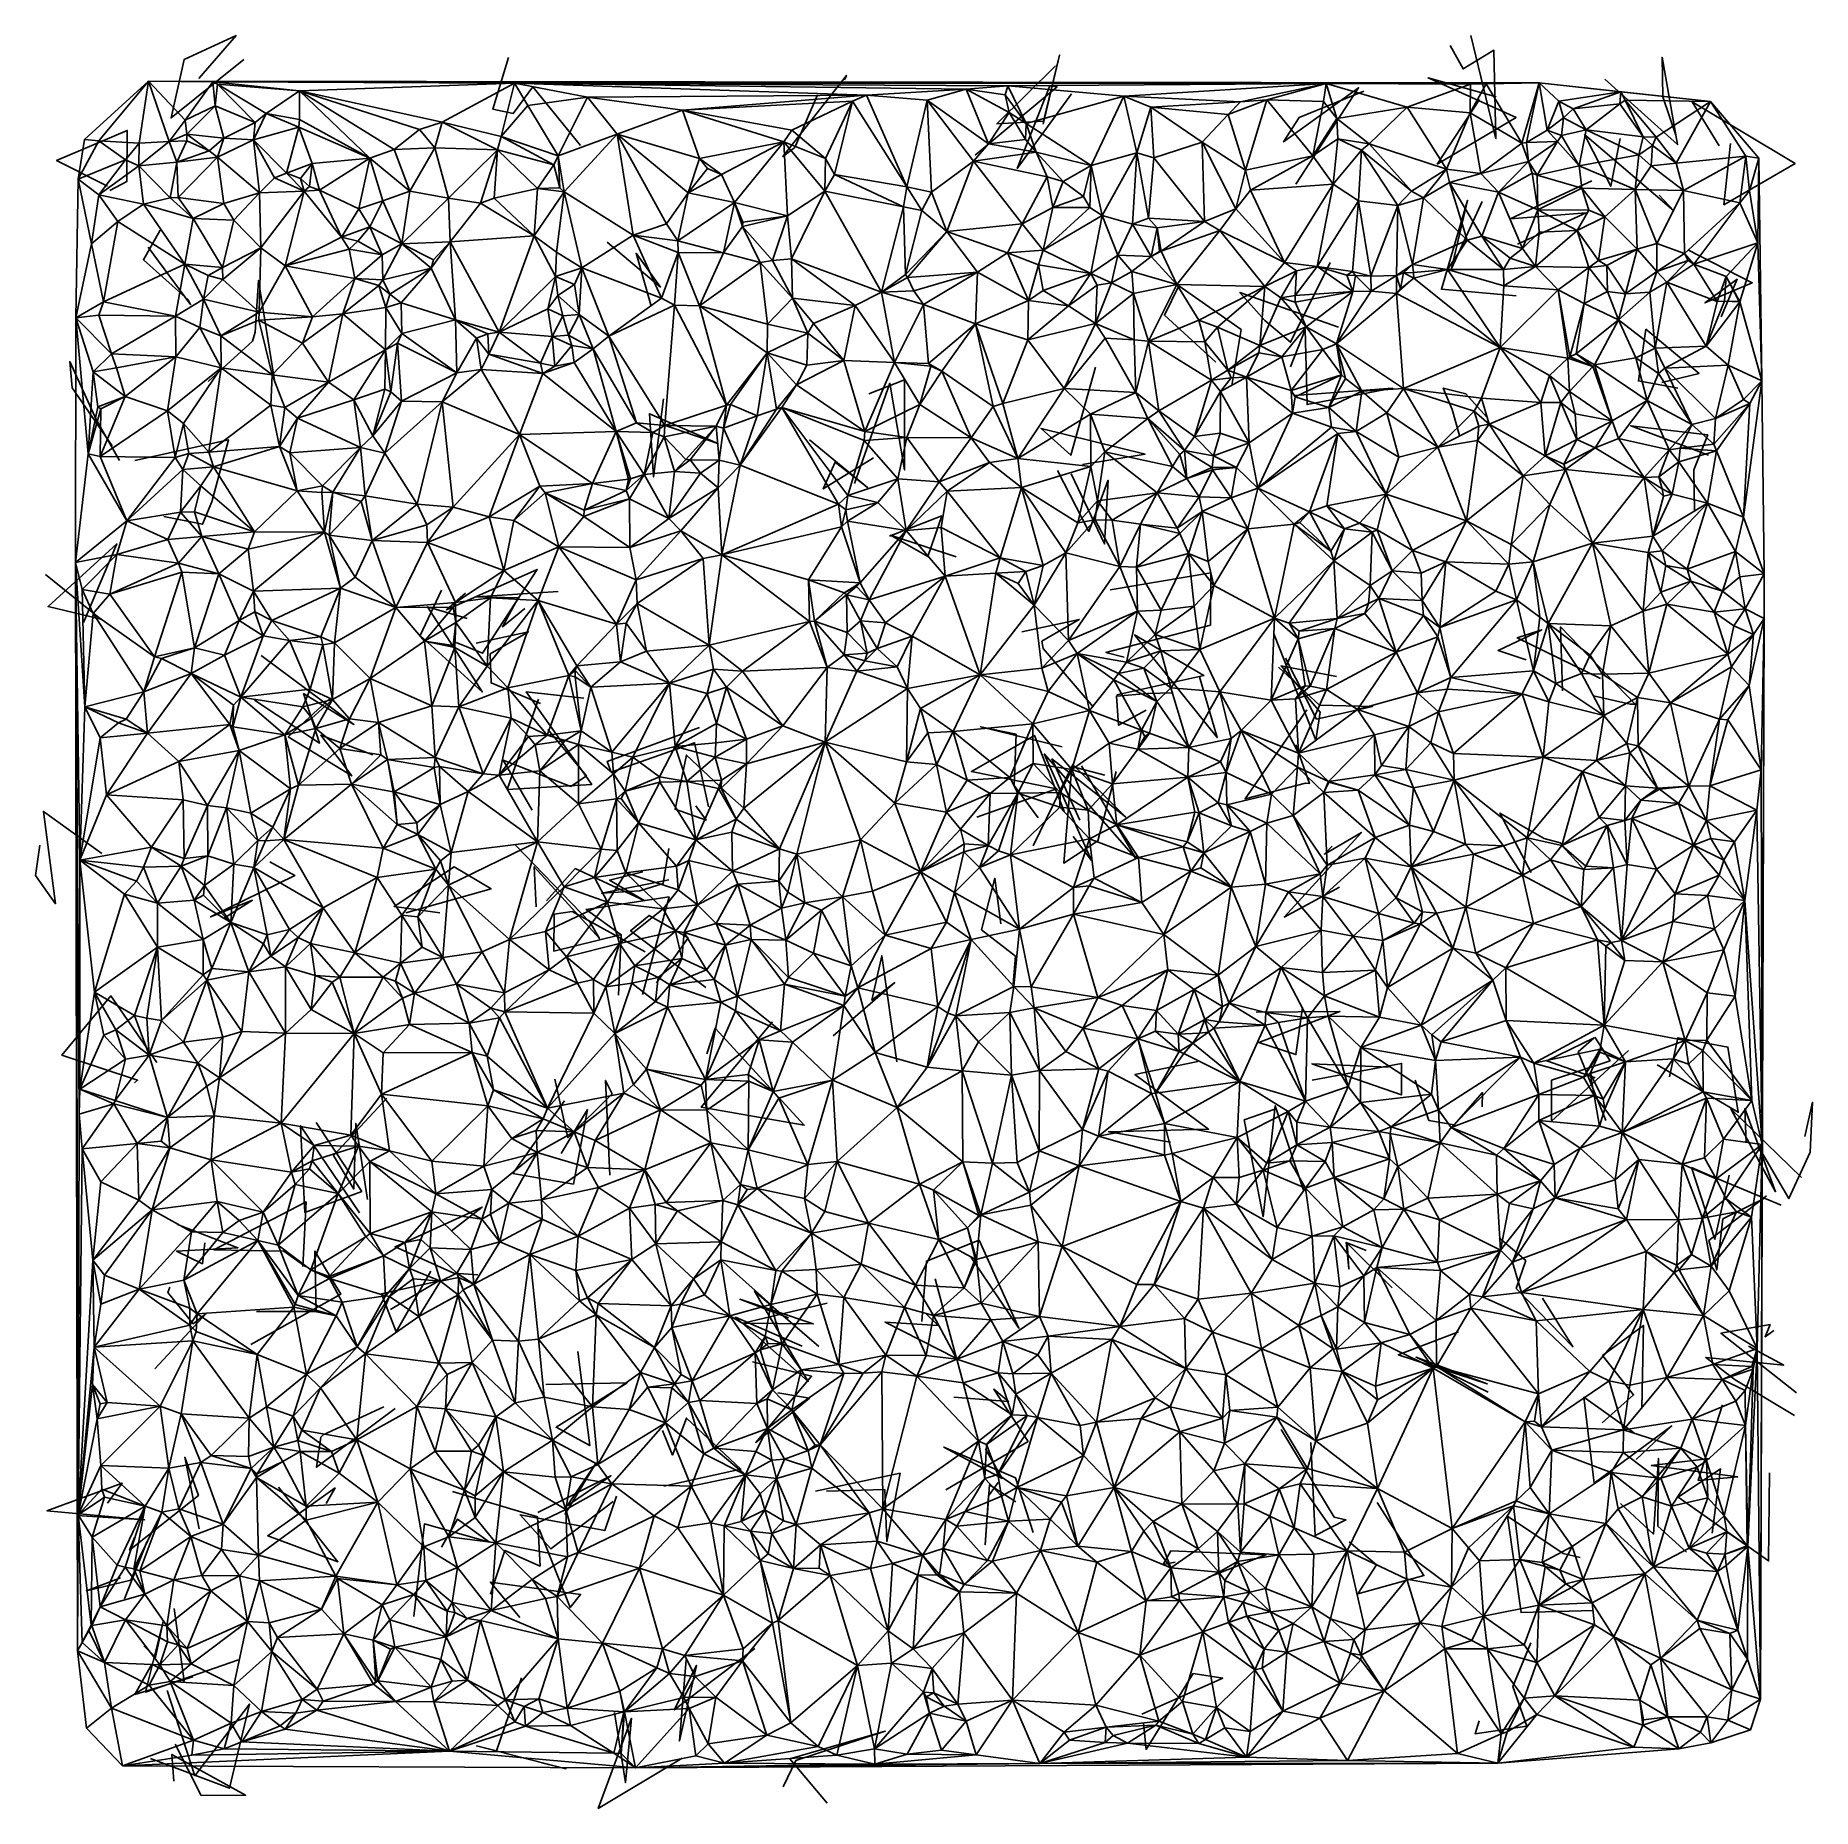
# Model space of a CAD drawing. Header units: metres. Extents: x -15.7 to 15.9, y -15.7 to 15.8.
import ezdxf

# ---------------------------------------------------------------- set-up
doc = ezdxf.new("R2010")
doc.units = ezdxf.units.M
doc.layers.add('CRACKS', color=1, linetype='Continuous')
doc.layers.add('STREET_MESH', color=7, linetype='Continuous')

msp = doc.modelspace()

# ---------------------------------------------------------------- linework, layer by layer
at = {"layer": 'CRACKS'}
for points in [[(-12.009, 15.366, 0.1), (-13.298, 14.326, 0.1), (-13.065, 15.365, 0.1), (-12.146, 15.788, 0.1), (-12.806, 15.026, 0.1)], [(9.786, 15.789, 0.1), (10.232, 13.958, 0.1), (10.196, 15.529, 0.1), (9.649, 15.198, 0.1), (9.419, 15.61, 0.1)], [(-7.306, 15.402, 0.1), (-7.587, 14.483, 0.1), (-7.221, 14.408, 0.1), (-6.875, 14.88, 0.1), (-6.028, 13.836, 0.1)], [(2.19, 14.215, 0.1), (2.483, 15.442, 0.1), (2.196, 14.271, 0.1), (1.368, 14.22, 0.1), (2.412, 15.251, 0.1)], [(13.427, 14.019, 0.1), (13.198, 14.701, 0.1), (13.185, 15.405, 0.1), (13.46, 13.854, 0.1), (12.168, 15.012, 0.1)], [(-1.336, 15.003, 0.1), (-1.304, 15.082, 0.1), (-2.432, 13.64, 0.1), (-2.223, 13.8, 0.1), (-1.819, 14.734, 0.1)], [(2.694, 14.757, 0.1), (1.73, 13.429, 0.1), (2.31, 14.894, 0.1), (2.437, 14.879, 0.1), (0.983, 13.664, 0.1)], [(7.888, 14.799, 0.1), (6.735, 14.333, 0.1), (6.462, 13.901, 0.1), (7.792, 14.861, 0.1), (6.677, 13.15, 0.1)], [(9.938, 14.656, 0.1), (9.189, 13.507, 0.1), (10.591, 14.332, 0.1), (9.029, 15.038, 0.1), (10.235, 14.702, 0.1)], [(14.4, 13.871, 0.1), (14.282, 12.786, 0.1), (15.545, 13.518, 0.1), (13.716, 14.612, 0.1), (14.195, 13.833, 0.1)], [(-14.389, 13.039, 0.1), (-14.086, 13.196, 0.1), (-14.079, 14.105, 0.1), (-15.333, 13.573, 0.1), (-14.429, 13.113, 0.1)], [(13.132, 12.957, 0.1), (13.392, 12.675, 0.1), (11.808, 14.03, 0.1), (12.272, 13.112, 0.1), (12.439, 13.964, 0.1)], [(11.935, 13.207, 0.1), (11.21, 12.871, 0.1), (10.488, 12.536, 0.1), (11.837, 12.641, 0.1), (10.616, 12.083, 0.1)], [(10.591, 11.17, 0.1), (9.263, 11.285, 0.1), (9.729, 12.861, 0.1), (9.445, 11.651, 0.1), (9.986, 12.841, 0.1)], [(-13.708, 12.032, 0.1), (-12.954, 11.011, 0.1), (-12.997, 11.099, 0.1), (-13.791, 11.807, 0.1), (-13.491, 12.335, 0.1)], [(-4.777, 11.01, 0.1), (-5.041, 11.925, 0.1), (-4.754, 11.529, 0.1), (-4.608, 11.324, 0.1), (-5.553, 12.123, 0.1)], [(7.436, 10.61, 0.1), (5.685, 11.228, 0.1), (6.129, 10.728, 0.1), (6.585, 10.342, 0.1), (7.288, 11.761, 0.1)], [(14.233, 10.795, 0.1), (14.518, 11.463, 0.1), (13.944, 11.043, 0.1), (14.784, 11.399, 0.1), (13.639, 11.984, 0.1)], [(-12.643, 9.647, 0.1), (-11.854, 10.365, 0.1), (-11.805, 10.52, 0.1), (-11.747, 11.44, 0.1), (-11.455, 9.629, 0.1)], [(5.256, 9.987, 0.1), (4.345, 10.823, 0.1), (4.601, 11.343, 0.1), (5.706, 10.568, 0.1), (5.541, 9.573, 0.1)], [(6.582, 9.906, 0.1), (6.842, 10.572, 0.1), (6.879, 9.236, 0.1), (8.398, 9.526, 0.1), (6.663, 9.4, 0.1)], [(13.462, 9.529, 0.1), (12.763, 9.658, 0.1), (12.897, 10.573, 0.1), (13.84, 9.79, 0.1), (13.181, 9.629, 0.1)], [(-14.213, 8.243, 0.1), (-14.626, 8.957, 0.1), (-15.098, 10.001, 0.1), (-15.056, 9.533, 0.1), (-14.344, 8.502, 0.1)], [(2.891, 8.172, 0.1), (4.001, 8.357, 0.1), (2.154, 8.813, 0.1), (2.68, 8.338, 0.1), (3.12, 9.902, 0.1)], [(-1.159, 7.834, 0.1), (-0.532, 9.616, 0.1), (-0.272, 8.078, 0.1), (-0.274, 9.674, 0.1), (-0.904, 9.425, 0.1)], [(9.586, 8.685, 0.1), (9.457, 9.152, 0.1), (9.296, 9.53, 0.1), (9.701, 9.426, 0.1), (10.063, 9.021, 0.1)], [(-4.569, 8.883, 0.1), (-3.585, 8.546, 0.1), (-4.803, 9.073, 0.1), (-4.729, 7.953, 0.1), (-4.553, 9.338, 0.1)], [(14.011, 8.34, 0.1), (12.627, 8.861, 0.1), (13.995, 8.698, 0.1), (13.745, 8.077, 0.1), (13.762, 7.341, 0.1)], [(-13.43, 7.248, 0.1), (-12.74, 7.113, 0.1), (-12.578, 7.507, 0.1), (-12.279, 8.611, 0.1), (-13.941, 8.243, 0.1)], [(-0.82, 8.291, 0.1), (-1.716, 7.74, 0.1), (-1.502, 8.215, 0.1), (-0.928, 7.765, 0.1), (-1.958, 8.613, 0.1)], [(2.688, 8.005, 0.1), (3.282, 6.762, 0.1), (3.346, 7.892, 0.1), (3.002, 6.985, 0.1), (2.447, 8.064, 0.1)], [(0.646, 6.534, 0.1), (-0.523, 6.916, 0.1), (0.141, 6.539, 0.1), (0.389, 7.259, 0.1), (-0.538, 6.899, 0.1)], [(-15.528, 6.218, 0.1), (-14.549, 5.426, 0.1), (-15.483, 5.649, 0.1), (-14.261, 6.762, 0.1), (-14.857, 5.365, 0.1)], [(-8.235, 5.013, 0.1), (-7.767, 4.82, 0.1), (-6.799, 6.31, 0.1), (-8.408, 5.59, 0.1), (-8.069, 5.886, 0.1)], [(3.629, 4.749, 0.1), (3.306, 4.836, 0.1), (5.161, 5.321, 0.1), (5.166, 6.248, 0.1), (3.38, 5.948, 0.1)], [(-8.499, 5.941, 0.1), (-8.876, 5.134, 0.1), (-7.77, 4.132, 0.1), (-8.742, 5.647, 0.1), (-8.042, 5.44, 0.1)], [(-7.014, 5.615, 0.1), (-7.414, 5.291, 0.1), (-7.134, 5.805, 0.1), (-7.87, 5.82, 0.1), (-6.424, 5.92, 0.1)], [(3.081, 3.868, 0.1), (2.188, 4.907, 0.1), (2.168, 5.033, 0.1), (2.832, 5.422, 0.1), (1.811, 5.2, 0.1)], [(-7.88, 5, 0.1), (-6.952, 5.202, 0.1), (-7.631, 4.811, 0.1), (-7.614, 4.293, 0.1), (-6.74, 3.926, 0.1)], [(4.969, 4.404, 0.1), (5.28, 3.324, 0.1), (3.814, 5.147, 0.1), (5.046, 4.425, 0.1), (3.497, 4.082, 0.1)], [(6.289, 5.164, 0.1), (7.036, 3.28, 0.1), (7.109, 3.776, 0.1), (6.418, 4.597, 0.1), (7.4, 4.409, 0.1)], [(12.091, 4.372, 0.1), (10.61, 5.092, 0.1), (11.046, 5.238, 0.1), (10.271, 4.869, 0.1), (10.772, 4.706, 0.1)], [(11.968, 4.066, 0.1), (12.619, 3.916, 0.1), (12.704, 3.915, 0.1), (11.378, 5.288, 0.1), (11.417, 4.151, 0.1)], [(-11.82, 3.988, 0.1), (-10.661, 3.225, 0.1), (-10.946, 4.104, 0.1), (-10.053, 3.559, 0.1), (-11.697, 4.78, 0.1)], [(6.495, 4.731, 0.1), (7.047, 3.653, 0.1), (8.042, 3.876, 0.1), (7.098, 3.9, 0.1), (6.369, 4.576, 0.1)], [(-6.773, 4.008, 0.1), (-7.33, 2.403, 0.1), (-5.827, 2.491, 0.1), (-6.992, 4.137, 0.1), (-5.968, 4.021, 0.1)], [(4.497, 4.116, 0.1), (4.044, 4.105, 0.1), (3.493, 4.06, 0.1), (3.529, 3.543, 0.1), (4.019, 3.811, 0.1)], [(-9.714, 3.02, 0.1), (-10.641, 3.365, 0.1), (-10.089, 2.643, 0.1), (-11.219, 3.34, 0.1), (-10.473, 4.025, 0.1)], [(6.873, 3.819, 0.1), (5.778, 2.235, 0.1), (6.849, 2.516, 0.1), (6.919, 2.506, 0.1), (6.676, 3.197, 0.1)], [(-3.755, 2.096, 0.1), (-4.001, 3.231, 0.1), (-5.482, 2.709, 0.1), (-5.551, 2.901, 0.1), (-3.911, 3.502, 0.1)], [(2.102, 1.897, 0.1), (1.675, 2.47, 0.1), (1.709, 3.384, 0.1), (1.08, 3.515, 0.1), (2.531, 3.157, 0.1)], [(-6.887, 2.035, 0.1), (-7.402, 2.92, 0.1), (-6.198, 2.457, 0.1), (-5.923, 2.647, 0.1), (-6.606, 3.47, 0.1)], [(1.011, 1.909, 0.1), (2.429, 2.415, 0.1), (0.917, 2.721, 0.1), (2.036, 3.363, 0.1), (2.561, 2.013, 0.1)], [(-3.371, 2.285, 0.1), (-4.146, 3.014, 0.1), (-4.347, 2.05, 0.1), (-3.793, 1.859, 0.1), (-3.981, 2.111, 0.1)], [(2.015, 1.399, 0.1), (2.716, 2.846, 0.1), (3.655, 1.916, 0.1), (2.347, 2.944, 0.1), (2.842, 1.857, 0.1)], [(2.871, 2.82, 0.1), (3.843, 1.173, 0.1), (2.211, 3.033, 0.1), (3.052, 1.143, 0.1), (2.726, 1.566, 0.1)], [(3.286, 2.656, 0.1), (2.699, 2.813, 0.1), (2.557, 1.096, 0.1), (3.16, 1.49, 0.1), (3.485, 2.72, 0.1)], [(-15.63, 1.415, 0.1), (-15.707, 0.876, 0.1), (-15.353, 0.373, 0.1), (-15.568, 2.014, 0.1), (-14.527, 1.264, 0.1)], [(11.402, 1.432, 0.1), (11.373, 1.454, 0.1), (11.091, 1.534, 0.1), (10.304, 1.984, 0.1), (10.856, 0.93, 0.1)], [(7.452, 0.665, 0.1), (6.474, 0.137, 0.1), (7.844, 1.639, 0.1), (7.187, 1.256, 0.1), (7.326, 1.393, 0.1)], [(-6.815, 0.321, 0.1), (-6.848, 1.03, 0.1), (-5.691, -0.244, 0.1), (-5.854, 0.043, 0.1), (-7.179, 1.415, 0.1)], [(-4.458, 1.352, 0.1), (-4.561, 0.732, 0.1), (-4.973, 0.603, 0.1), (-5.651, 0.56, 0.1), (-4.461, 0.798, 0.1)], [(-11.546, 1.117, 0.1), (-11.099, 0.874, 0.1), (-12.597, 0.139, 0.1), (-11.856, 0.436, 0.1), (-12.351, 0.122, 0.1)], [(-8.524, 0.212, 0.1), (-9.339, 0.327, 0.1), (-8.274, 1.026, 0.1), (-7.616, 0.64, 0.1), (-9.131, 0.21, 0.1)], [(-4.921, 0.939, 0.1), (-5.512, 0.792, 0.1), (-4.883, 0.426, 0.1), (-6.122, 0.998, 0.1), (-6.629, 0.425, 0.1)], [(1.659, -1.048, 0.1), (1.701, -0.559, 0.1), (1.097, -0.088, 0.1), (1.332, 0.825, 0.1), (1.438, 0.016, 0.1)], [(-5.355, -1.25, 0.1), (-5.303, -0.178, 0.1), (-5.929, 0.273, 0.1), (-4.453, 0.494, 0.1), (-4.927, -1.237, 0.1)], [(-5.325, -0.181, 0.1), (-6.502, -0.467, 0.1), (-6.493, 0.189, 0.1), (-6.177, 0.234, 0.1), (-4.877, -0.48, 0.1)], [(-4.677, -1.031, 0.1), (-4.113, -0.233, 0.1), (-4.809, 0.166, 0.1), (-5.137, -0.107, 0.1), (-3.801, -1.112, 0.1)], [(-0.411, -2.435, 0.1), (-0.677, -0.551, 0.1), (-0.854, -1.337, 0.1), (-0.446, -1.026, 0.1), (-1.542, -1.974, 0.1)], [(-13.554, -2.443, 0.1), (-14.367, -1.264, 0.1), (-15.239, -2.318, 0.1), (-13.895, -2.76, 0.1), (-13.949, -2.807, 0.1)], [(6.794, -1.471, 0.1), (6.68, -2.304, 0.1), (6.021, -2.09, 0.1), (7.462, -1.542, 0.1), (5.975, -1.553, 0.1)], [(-3.782, -2.29, 0.1), (-3.636, -1.837, 0.1), (-2.052, -3.557, 0.1), (-3.882, -3.24, 0.1), (-2.619, -1.721, 0.1)], [(12.182, -3.477, 0.1), (11.694, -2.258, 0.1), (11.977, -2.009, 0.1), (11.139, -2.415, 0.1), (11.998, -2.718, 0.1)], [(11.988, -1.993, 0.1), (12.261, -2.416, 0.1), (11.222, -2.761, 0.1), (11.219, -3.487, 0.1), (12.585, -2.233, 0.1)], [(13.096, -2.487, 0.1), (14.538, -3.329, 0.1), (14.353, -2.173, 0.1), (13.464, -2.005, 0.1), (13.314, -2.699, 0.1)], [(4.935, -2.425, 0.1), (3.821, -2.66, 0.1), (5.129, -3.632, 0.1), (3.354, -3.674, 0.1), (4.454, -3.861, 0.1)], [(8.322, -2.527, 0.1), (6.965, -2.467, 0.1), (8.555, -3.021, 0.1), (8.556, -2.461, 0.1), (6.971, -2.757, 0.1)], [(-6.486, -2.743, 0.1), (-6.255, -3.783, 0.1), (-5.465, -3.001, 0.1), (-5.586, -2.765, 0.1), (-5.508, -4.445, 0.1)], [(9.988, -3.235, 0.1), (9.994, -2.979, 0.1), (9.493, -3.55, 0.1), (9.042, -3.475, 0.1), (8.799, -2.762, 0.1)], [(-9.809, -4.88, 0.1), (-10.02, -3.528, 0.1), (-10.055, -4.692, 0.1), (-10.414, -4.099, 0.1), (-9.47, -3.079, 0.1)], [(-6.314, -3.125, 0.1), (-7.229, -4.414, 0.1), (-6.152, -4.605, 0.1), (-5.9, -3.282, 0.1), (-6.371, -4.062, 0.1)], [(15.72, -3.758, 0.1), (15.855, -3.15, 0.1), (15.812, -4.037, 0.1), (15.436, -4.861, 0.1), (14.893, -3.929, 0.1)], [(6.305, -3.272, 0.1), (5.762, -3.464, 0.1), (6.097, -5.184, 0.1), (6.313, -3.215, 0.1), (6.812, -4.711, 0.1)], [(15.663, -4.487, 0.1), (14.403, -3.271, 0.1), (15.2, -4.742, 0.1), (14.654, -3.263, 0.1), (14.68, -3.871, 0.1)], [(-9.953, -5.113, 0.1), (-10.998, -3.569, 0.1), (-10.923, -5.111, 0.1), (-9.914, -4.734, 0.1), (-10.725, -3.511, 0.1)], [(15.297, -4.981, 0.1), (14.03, -4.451, 0.1), (13.707, -4.312, 0.1), (14.123, -5.584, 0.1), (14.374, -4.448, 0.1)], [(-10.96, -6.069, 0.1), (-10.901, -4.922, 0.1), (-12.537, -5.771, 0.1), (-11.298, -5.795, 0.1), (-10.906, -6.075, 0.1)], [(-8.324, -5.439, 0.1), (-7.772, -5.014, 0.1), (-9.322, -5.717, 0.1), (-8.276, -6.188, 0.1), (-7.852, -6.216, 0.1)], [(14.987, -4.869, 0.1), (14.264, -5.224, 0.1), (14.154, -6.128, 0.1), (14.014, -5.609, 0.1), (15.038, -4.815, 0.1)], [(-13.184, -5.322, 0.1), (-12.112, -5.736, 0.1), (-13.203, -5.794, 0.1), (-12.743, -6.02, 0.1), (-12.699, -5.648, 0.1)], [(0.036, -7.045, 0.1), (0.117, -5.973, 0.1), (1.051, -5.599, 0.1), (1.759, -7.165, 0.1), (0.913, -5.907, 0.1)], [(7.926, -5.782, 0.1), (7.593, -5.648, 0.1), (7.62, -6.112, 0.1), (7.575, -5.638, 0.1), (8.388, -6.449, 0.1)], [(10.293, -5.56, 0.1), (10.762, -5.963, 0.1), (10.593, -6.456, 0.1), (11.599, -7.494, 0.1), (11.058, -6.632, 0.1)], [(-11.783, -6.866, 0.1), (-10.723, -6.869, 0.1), (-10.743, -5.794, 0.1), (-10.285, -6.56, 0.1), (-11.885, -7.45, 0.1)], [(-8.687, -6.152, 0.1), (-9.302, -7.229, 0.1), (-9.561, -6.551, 0.1), (-8.554, -6.327, 0.1), (-9.4, -6.833, 0.1)], [(0.274, -6.287, 0.1), (0.65, -7.699, 0.1), (-0.618, -7.055, 0.1), (0.328, -7.118, 0.1), (0.104, -6.904, 0.1)], [(-13.587, -7.883, 0.1), (-12.673, -6.897, 0.1), (-12.909, -7.083, 0.1), (-13.355, -6.527, 0.1), (-13.322, -6.434, 0.1)], [(-1.792, -7.489, 0.1), (-2.937, -6.503, 0.1), (-1.981, -8.108, 0.1), (-3.277, -6.97, 0.1), (-2.088, -7.481, 0.1)], [(-1.646, -6.718, 0.1), (-3.139, -7.076, 0.1), (-1.894, -7.086, 0.1), (-3.195, -6.648, 0.1), (-2.331, -6.979, 0.1)], [(10.095, -8.299, 0.1), (8.815, -7.679, 0.1), (10.079, -8.152, 0.1), (8.498, -7.635, 0.1), (9.569, -7.226, 0.1)], [(12.121, -8.843, 0.1), (12.677, -8.349, 0.1), (12.128, -7.651, 0.1), (12.851, -7.115, 0.1), (12.822, -8.587, 0.1)], [(15.574, -8.312, 0.1), (14.23, -7.252, 0.1), (15.102, -7.099, 0.1), (15.014, -7.315, 0.1), (15.169, -7.207, 0.1)], [(15.535, -8.714, 0.1), (14.479, -8.08, 0.1), (13.959, -7.682, 0.1), (15.346, -7.82, 0.1), (14.718, -7.482, 0.1)], [(-6.643, -8.163, 0.1), (-5.201, -8.133, 0.1), (-6.462, -8.921, 0.1), (-5.862, -9.249, 0.1), (-6.072, -7.579, 0.1)], [(-2.973, -7.761, 0.1), (-1.924, -8.018, 0.1), (-2.915, -9.191, 0.1), (-1.959, -8.404, 0.1), (-2.525, -8.31, 0.1)], [(0.464, -10.036, 0.1), (1.924, -9.175, 0.1), (1.315, -8.246, 0.1), (1.576, -8.464, 0.1), (0.606, -8.387, 0.1)], [(12.697, -9.033, 0.1), (11.792, -8.391, 0.1), (11.979, -9.915, 0.1), (13.356, -8.898, 0.1), (12.723, -9.493, 0.1)], [(-9.518, -8.558, 0.1), (-10.598, -9.054, 0.1), (-10.637, -9.099, 0.1), (-10.715, -9.632, 0.1), (-9.319, -8.59, 0.1)], [(-4.545, -9.97, 0.1), (-3.178, -9.666, 0.1), (-4.143, -8.759, 0.1), (-4.392, -9.416, 0.1), (-4.572, -8.98, 0.1)], [(14.258, -8.526, 0.1), (13.825, -9.87, 0.1), (14.528, -9.804, 0.1), (12.991, -9.603, 0.1), (14.034, -9.476, 0.1)], [(6.944, -9.195, 0.1), (7.02, -10.845, 0.1), (7.569, -10.567, 0.1), (7.361, -10.519, 0.1), (6.418, -8.96, 0.1)], [(-12.799, -10.725, 0.1), (-13.055, -9.454, 0.1), (-12.813, -10.132, 0.1), (-14.037, -11.105, 0.1), (-13.948, -10.879, 0.1)], [(1.165, -9.308, 0.1), (1.462, -9.832, 0.1), (0.424, -9.274, 0.1), (1.7, -9.822, 0.1), (2.016, -10.794, 0.1)], [(-6.785, -10.438, 0.1), (-5.486, -9.784, 0.1), (-6.262, -10.316, 0.1), (-5.747, -9.557, 0.1), (-6.305, -10.474, 0.1)], [(-1.854, -10.06, 0.1), (-0.35, -9.74, 0.1), (-0.585, -10.953, 0.1), (-0.621, -10.03, 0.1), (-1.66, -10.058, 0.1)], [(13.617, -11.141, 0.1), (13.109, -10.677, 0.1), (13.119, -9.477, 0.1), (13.034, -10.82, 0.1), (12.446, -10.278, 0.1)], [(15.093, -9.729, 0.1), (15.075, -11.297, 0.1), (13.469, -10.166, 0.1), (14.224, -9.661, 0.1), (14.073, -10.8, 0.1)], [(-14.971, -10.491, 0.1), (-13.767, -10.567, 0.1), (-15.506, -10.406, 0.1), (-14.168, -9.918, 0.1), (-14.431, -10.27, 0.1)], [(-11.39, -9.984, 0.1), (-10.336, -11.311, 0.1), (-11.583, -10.85, 0.1), (-10.386, -9.998, 0.1), (-10.547, -10.277, 0.1)], [(-7.628, -11.885, 0.1), (-7.371, -11.11, 0.1), (-6.744, -11.387, 0.1), (-6.791, -10.51, 0.1), (-8.3, -10.062, 0.1)], [(1.708, -10.248, 0.1), (1.24, -9.942, 0.1), (1.161, -11.009, 0.1), (1.219, -10.141, 0.1), (1.394, -9.902, 0.1)], [(-5.445, -10.241, 0.1), (-6.557, -11.083, 0.1), (-7.099, -10.478, 0.1), (-5.594, -10.754, 0.1), (-5.385, -10.148, 0.1)], [(8.124, -10.259, 0.1), (8.954, -11.556, 0.1), (7.779, -11.883, 0.1), (8.112, -11.364, 0.1), (7.623, -10.955, 0.1)], [(-8.986, -12.28, 0.1), (-8.799, -10.64, 0.1), (-7.641, -10.962, 0.1), (-8.21, -10.553, 0.1), (-8.498, -11.051, 0.1)], [(11.957, -12.179, 0.1), (10.68, -12.214, 0.1), (10.439, -10.502, 0.1), (11.429, -11.164, 0.1), (11.726, -11.234, 0.1)], [(-14.124, -11.966, 0.1), (-13.723, -10.944, 0.1), (-14.015, -11.635, 0.1), (-14.804, -11.824, 0.1), (-14.199, -11.596, 0.1)], [(-6.763, -10.734, 0.1), (-6.213, -12.124, 0.1), (-6.025, -11.892, 0.1), (-7.627, -11.673, 0.1), (-7.107, -12.298, 0.1)], [(4.535, -11.315, 0.1), (4.323, -11.357, 0.1), (4.457, -11.119, 0.1), (6.147, -11.189, 0.1), (5.125, -11.585, 0.1)], [(-13.247, -12.143, 0.1), (-13.067, -13.433, 0.1), (-13.64, -13.129, 0.1), (-13.941, -13.666, 0.1), (-12.91, -13.351, 0.1)], [(-12.102, -13.05, 0.1), (-13.756, -13.624, 0.1), (-13.437, -12.372, 0.1), (-13.576, -13.006, 0.1), (-13.785, -12.801, 0.1)], [(-2.932, -12.852, 0.1), (-4.361, -13.941, 0.1), (-3.965, -13.151, 0.1), (-4.271, -14.492, 0.1), (-4.15, -13.046, 0.1)], [(10.852, -12.75, 0.1), (10.533, -13.528, 0.1), (10.781, -14.23, 0.1), (9.866, -14.367, 0.1), (9.935, -14.133, 0.1)], [(-7.073, -13.372, 0.1), (-7.518, -14.67, 0.1), (-7.873, -14.582, 0.1), (-6.286, -14.987, 0.1), (-6.712, -14.881, 0.1)], [(3.943, -14.018, 0.1), (5.38, -13.377, 0.1), (4.855, -13.293, 0.1), (4.02, -14.643, 0.1), (3.974, -14.175, 0.1)], [(-13.37, -13.595, 0.1), (-12.876, -15.109, 0.1), (-11.908, -13.839, 0.1), (-12.262, -15.332, 0.1), (-13.662, -14.802, 0.1)], [(-5.422, -13.989, 0.1), (-5.228, -15.232, 0.1), (-5.122, -14.088, 0.1), (-5.713, -15.691, 0.1), (-4.22, -14.797, 0.1)], [(-2.43, -15.308, 0.1), (-2.202, -14.837, 0.1), (-0.615, -14.318, 0.1), (-2.31, -14.812, 0.1), (-1.646, -15.595, 0.1)], [(-13.229, -14.548, 0.1), (-12.762, -15.461, 0.1), (-11.977, -15.457, 0.1), (-13.283, -14.732, 0.1), (-13.253, -15.207, 0.1)]]:
    msp.add_polyline3d(points, dxfattribs=at)
at = {"layer": 'STREET_MESH'}
for points in [[(-14.837, 13.943), (-14.581, 13.919), (-13.699, 14.979)], [(-14.581, 13.919), (-13.864, 13.877), (-13.699, 14.979)], [(-13.864, 13.877), (-13.334, 13.91), (-13.699, 14.979)], [(7.22, 14.937), (10.998, 14.948), (-13.699, 14.979)], [(-7.201, 14.941), (7.22, 14.937), (-13.699, 14.979)], [(-12.56, 14.966), (-7.201, 14.941), (-13.699, 14.979)], [(-13.334, 13.91), (-13.049, 14.289), (-13.699, 14.979)], [(-13.049, 14.289), (-12.56, 14.966), (-13.699, 14.979)], [(-13.049, 14.289), (-12.514, 14.542), (-12.56, 14.966)], [(-7.201, 14.941), (-12.56, 14.966), (-11.021, 14.809)], [(-12.56, 14.966), (-12.475, 14.927), (-11.021, 14.809)], [(-12.514, 14.542), (-12.475, 14.927), (-12.56, 14.966)], [(-11.805, 14.245), (-12.475, 14.927), (-12.514, 14.542)], [(-12.475, 14.927), (-11.613, 14.408), (-11.021, 14.809)], [(-12.475, 14.927), (-11.805, 14.245), (-11.613, 14.408)], [(-8.486, 14.252), (-7.201, 14.941), (-11.021, 14.809)], [(-8.486, 14.252), (-7.434, 13.998), (-7.201, 14.941)], [(-7.201, 14.941), (-7.434, 13.998), (-6.96, 14.548)], [(-7.201, 14.941), (-0.947, 14.73), (0.824, 14.838)], [(-7.201, 14.941), (-5.902, 14.693), (-0.947, 14.73)], [(-5.902, 14.693), (-7.201, 14.941), (-6.96, 14.548)], [(1.564, 14.897), (-7.201, 14.941), (0.824, 14.838)], [(-7.201, 14.941), (1.564, 14.897), (7.22, 14.937)], [(-0.947, 14.73), (0.129, 14.642), (0.824, 14.838)], [(0.129, 14.642), (1.221, 13.868), (0.824, 14.838)], [(1.515, 14.738), (1.564, 14.897), (0.824, 14.838)], [(1.221, 13.868), (1.584, 14.421), (0.824, 14.838)], [(1.584, 14.421), (1.515, 14.738), (0.824, 14.838)], [(1.564, 14.897), (1.515, 14.738), (1.888, 14.23)], [(1.564, 14.897), (3.625, 14.715), (7.22, 14.937)], [(1.564, 14.897), (1.888, 14.23), (3.625, 14.715)], [(3.625, 14.715), (5.695, 14.611), (7.22, 14.937)], [(5.695, 14.611), (6.163, 14.646), (7.22, 14.937)], [(6.163, 14.646), (7.17, 14.62), (7.22, 14.937)], [(7.17, 14.62), (7.408, 14.316), (7.22, 14.937)], [(10.061, 14.932), (10.998, 14.948), (7.22, 14.937)], [(9.783, 14.928), (10.061, 14.932), (7.22, 14.937)], [(8.655, 14.517), (9.783, 14.928), (7.22, 14.937)], [(7.408, 14.316), (8.655, 14.517), (7.22, 14.937)], [(8.655, 14.517), (9.777, 14.415), (9.783, 14.928)], [(10.061, 14.932), (9.777, 14.415), (10.695, 13.879)], [(9.777, 14.415), (10.061, 14.932), (9.783, 14.928)], [(10.998, 14.948), (10.061, 14.932), (10.695, 13.879)], [(10.778, 13.889), (10.998, 14.948), (10.695, 13.879)], [(10.778, 13.889), (11.14, 14.111), (10.998, 14.948)], [(10.998, 14.948), (12.452, 14.787), (14.041, 14.617)], [(11.14, 14.111), (11.349, 14.627), (10.998, 14.948)], [(11.349, 14.627), (12.452, 14.787), (10.998, 14.948)], [(-13.018, 14.037), (-12.514, 14.542), (-13.049, 14.289)], [(-12.514, 14.542), (-13.018, 14.037), (-12.362, 13.968)], [(-11.805, 14.245), (-12.514, 14.542), (-12.362, 13.968)], [(-11.613, 14.408), (-11.017, 14.297), (-11.021, 14.809)], [(-9.771, 13.611), (-9.335, 13.768), (-11.021, 14.809)], [(-9.335, 13.768), (-8.884, 14.12), (-11.021, 14.809)], [(-8.884, 14.12), (-8.486, 14.252), (-11.021, 14.809)], [(-11.017, 14.297), (-9.771, 13.611), (-11.021, 14.809)], [(-7.434, 13.998), (-6.425, 13.656), (-6.96, 14.548)], [(-6.425, 13.656), (-5.902, 14.693), (-6.96, 14.548)], [(-5.902, 14.693), (-6.425, 13.656), (-5.378, 14.04)], [(-0.947, 14.73), (-5.902, 14.693), (-4.215, 14.463)], [(-5.902, 14.693), (-5.378, 14.04), (-4.215, 14.463)], [(-1.194, 14.625), (-0.947, 14.73), (-4.215, 14.463)], [(-2.275, 14.111), (-1.194, 14.625), (-4.215, 14.463)], [(-1.675, 13.607), (-1.194, 14.625), (-2.275, 14.111)], [(-1.675, 13.607), (-1.518, 13.322), (-1.194, 14.625)], [(-1.518, 13.322), (-0.232, 13.105), (-1.194, 14.625)], [(-1.194, 14.625), (-0.232, 13.105), (-0.947, 14.73)], [(-0.232, 13.105), (0.129, 14.642), (-0.947, 14.73)], [(-0.232, 13.105), (0.206, 13.011), (0.129, 14.642)], [(0.206, 13.011), (0.952, 13.557), (0.129, 14.642)], [(0.952, 13.557), (1.221, 13.868), (0.129, 14.642)], [(1.515, 14.738), (1.584, 14.421), (1.888, 14.23)], [(1.888, 14.23), (3.044, 13.482), (3.625, 14.715)], [(3.044, 13.482), (3.854, 13.707), (3.625, 14.715)], [(4.105, 14.515), (5.695, 14.611), (3.625, 14.715)], [(3.854, 13.707), (4.105, 14.515), (3.625, 14.715)], [(4.105, 14.515), (5.474, 14.389), (5.695, 14.611)], [(5.474, 14.389), (6.163, 14.646), (5.695, 14.611)], [(5.474, 14.389), (5.785, 13.398), (6.163, 14.646)], [(5.785, 13.398), (6.979, 13.653), (6.163, 14.646)], [(6.979, 13.653), (7.17, 14.62), (6.163, 14.646)], [(7.408, 14.316), (7.17, 14.62), (6.979, 13.653)], [(11.433, 14.33), (11.349, 14.627), (11.14, 14.111)], [(11.349, 14.627), (11.604, 14.486), (12.452, 14.787)], [(11.433, 14.33), (11.604, 14.486), (11.349, 14.627)], [(11.604, 14.486), (12.432, 14.579), (12.452, 14.787)], [(12.432, 14.579), (11.604, 14.486), (11.834, 14.118)], [(12.845, 13.992), (12.432, 14.579), (11.834, 14.118)], [(12.432, 14.579), (12.526, 14.643), (12.452, 14.787)], [(12.526, 14.643), (12.432, 14.579), (12.845, 13.992)], [(12.452, 14.787), (12.526, 14.643), (14.041, 14.617)], [(13.077, 13.983), (12.526, 14.643), (12.845, 13.992)], [(12.526, 14.643), (13.077, 13.983), (14.041, 14.617)], [(13.077, 13.983), (13.433, 13.524), (14.041, 14.617)], [(13.433, 13.524), (14.672, 13.649), (14.041, 14.617)], [(14.672, 13.649), (14.902, 13.615), (14.041, 14.617)], [(-13.018, 14.037), (-13.049, 14.289), (-13.334, 13.91)], [(-11.834, 13.939), (-11.805, 14.245), (-12.362, 13.968)], [(-11.03, 14.161), (-11.613, 14.408), (-11.834, 13.939)], [(-11.613, 14.408), (-11.805, 14.245), (-11.834, 13.939)], [(-11.017, 14.297), (-11.613, 14.408), (-11.03, 14.161)], [(-11.017, 14.297), (-11.03, 14.161), (-9.771, 13.611)], [(-8.884, 14.12), (-8.613, 13.794), (-8.486, 14.252)], [(-8.486, 14.252), (-8.613, 13.794), (-7.504, 13.763)], [(-7.434, 13.998), (-8.486, 14.252), (-7.504, 13.763)], [(-5.378, 14.04), (-3.915, 13.607), (-4.215, 14.463)], [(-2.417, 13.904), (-2.275, 14.111), (-4.215, 14.463)], [(-3.915, 13.607), (-2.417, 13.904), (-4.215, 14.463)], [(1.221, 13.868), (1.877, 13.946), (1.584, 14.421)], [(1.584, 14.421), (1.877, 13.946), (1.888, 14.23)], [(1.877, 13.946), (2.069, 13.716), (1.888, 14.23)], [(2.069, 13.716), (3.044, 13.482), (1.888, 14.23)], [(3.854, 13.707), (4.154, 13.617), (4.105, 14.515)], [(5.474, 14.389), (4.105, 14.515), (5.014, 13.899)], [(4.105, 14.515), (4.154, 13.617), (5.014, 13.899)], [(5.785, 13.398), (5.474, 14.389), (5.014, 13.899)], [(7.424, 13.956), (7.408, 14.316), (6.979, 13.653)], [(7.408, 14.316), (7.981, 13.868), (8.655, 14.517)], [(7.408, 14.316), (7.424, 13.956), (7.981, 13.868)], [(8.655, 14.517), (7.981, 13.868), (9.352, 13.414)], [(9.777, 14.415), (8.655, 14.517), (9.352, 13.414)], [(9.964, 13.338), (9.777, 14.415), (9.352, 13.414)], [(9.777, 14.415), (9.964, 13.338), (10.695, 13.879)], [(11.399, 14.012), (11.433, 14.33), (11.14, 14.111)], [(11.433, 14.33), (11.399, 14.012), (11.834, 14.118)], [(11.604, 14.486), (11.433, 14.33), (11.834, 14.118)], [(-14.947, 13.238), (-14.581, 13.919), (-14.837, 13.943)], [(-14.581, 13.919), (-14.947, 13.238), (-14.107, 13.58)], [(-13.864, 13.877), (-14.581, 13.919), (-14.107, 13.58)], [(-13.864, 13.877), (-13.872, 13.478), (-13.334, 13.91)], [(-13.872, 13.478), (-13.195, 13.541), (-13.334, 13.91)], [(-13.018, 13.919), (-13.018, 14.037), (-13.334, 13.91)], [(-13.195, 13.541), (-13.018, 13.919), (-13.334, 13.91)], [(-13.018, 13.919), (-13.195, 13.541), (-12.62, 13.741)], [(-13.018, 14.037), (-12.62, 13.741), (-12.362, 13.968)], [(-13.018, 14.037), (-13.018, 13.919), (-12.62, 13.741)], [(-12.62, 13.741), (-12.476, 13.629), (-12.362, 13.968)], [(-12.476, 13.629), (-11.834, 13.939), (-12.362, 13.968)], [(-12.476, 13.629), (-11.726, 12.995), (-11.834, 13.939)], [(-11.249, 13.346), (-11.03, 14.161), (-11.834, 13.939)], [(-11.465, 13.26), (-11.249, 13.346), (-11.834, 13.939)], [(-11.726, 12.995), (-11.465, 13.26), (-11.834, 13.939)], [(-11.03, 14.161), (-11.249, 13.346), (-10.791, 13.516)], [(-9.771, 13.611), (-11.03, 14.161), (-10.791, 13.516)], [(-8.613, 13.794), (-8.884, 14.12), (-9.335, 13.768)], [(-6.502, 13.495), (-7.434, 13.998), (-7.504, 13.763)], [(-6.425, 13.656), (-7.434, 13.998), (-6.502, 13.495)], [(-6.425, 13.656), (-6.317, 13.015), (-5.378, 14.04)], [(-6.317, 13.015), (-5.091, 12.243), (-5.378, 14.04)], [(-4.497, 12.445), (-4.117, 12.999), (-5.378, 14.04)], [(-5.091, 12.243), (-4.497, 12.445), (-5.378, 14.04)], [(-4.117, 12.999), (-3.915, 13.607), (-5.378, 14.04)], [(-2.417, 13.904), (-3.915, 13.607), (-3.521, 13.324)], [(-3.293, 12.825), (-2.417, 13.904), (-3.521, 13.324)], [(-3.293, 12.825), (-2.348, 12.586), (-2.417, 13.904)], [(-2.417, 13.904), (-1.675, 13.607), (-2.275, 14.111)], [(-2.348, 12.586), (-1.685, 13.025), (-2.417, 13.904)], [(-1.685, 13.025), (-1.675, 13.607), (-2.417, 13.904)], [(2.069, 13.716), (1.877, 13.946), (1.221, 13.868)], [(4.154, 13.617), (5.055, 12.485), (5.014, 13.899)], [(5.055, 12.485), (5.613, 12.711), (5.014, 13.899)], [(5.613, 12.711), (5.785, 13.398), (5.014, 13.899)], [(7.424, 13.956), (6.979, 13.653), (7.342, 13.153)], [(7.844, 13.754), (7.424, 13.956), (7.342, 13.153)], [(7.424, 13.956), (7.844, 13.754), (7.981, 13.868)], [(10.81, 13.55), (10.778, 13.889), (10.695, 13.879)], [(10.778, 13.889), (11.329, 13.908), (11.14, 14.111)], [(10.81, 13.55), (11.329, 13.908), (10.778, 13.889)], [(11.329, 13.908), (10.81, 13.55), (10.965, 13.309)], [(11.329, 13.908), (10.965, 13.309), (11.714, 13.477)], [(11.329, 13.908), (11.399, 14.012), (11.14, 14.111)], [(11.399, 14.012), (11.329, 13.908), (11.714, 13.477)], [(11.399, 14.012), (11.714, 13.477), (11.834, 14.118)], [(11.714, 13.477), (12.772, 13.672), (11.834, 14.118)], [(12.772, 13.672), (12.845, 13.992), (11.834, 14.118)], [(12.772, 13.672), (13.011, 13.839), (12.845, 13.992)], [(13.011, 13.839), (13.077, 13.983), (12.845, 13.992)], [(13.011, 13.839), (13.433, 13.524), (13.077, 13.983)], [(-14.947, 13.238), (-14.585, 12.961), (-14.107, 13.58)], [(-14.585, 12.961), (-13.872, 13.478), (-14.107, 13.58)], [(-13.872, 13.478), (-13.864, 13.877), (-14.107, 13.58)], [(-13.195, 13.541), (-12.476, 13.629), (-12.62, 13.741)], [(-12.476, 13.629), (-13.195, 13.541), (-13.173, 12.912)], [(-12.361, 12.806), (-12.476, 13.629), (-13.173, 12.912)], [(-11.726, 12.995), (-12.476, 13.629), (-12.361, 12.806)], [(-10.662, 13.043), (-9.771, 13.611), (-10.791, 13.516)], [(-10.662, 13.043), (-9.962, 12.712), (-9.771, 13.611)], [(-9.771, 13.611), (-9.962, 12.712), (-9.541, 12.855)], [(-9.771, 13.611), (-9.06, 13.025), (-9.335, 13.768)], [(-9.06, 13.025), (-9.771, 13.611), (-9.541, 12.855)], [(-9.06, 13.025), (-8.613, 13.794), (-9.335, 13.768)], [(-9.06, 13.025), (-8.373, 12.901), (-8.613, 13.794)], [(-8.613, 13.794), (-8.373, 12.901), (-7.504, 13.763)], [(-8.373, 12.901), (-7.804, 12.816), (-7.504, 13.763)], [(-7.504, 13.763), (-7.804, 12.816), (-7.559, 12.904)], [(-6.792, 13.076), (-7.504, 13.763), (-7.559, 12.904)], [(-6.792, 13.076), (-6.502, 13.495), (-7.504, 13.763)], [(-6.394, 13.086), (-6.425, 13.656), (-6.502, 13.495)], [(-6.425, 13.656), (-6.394, 13.086), (-6.317, 13.015)], [(-3.774, 13.43), (-3.915, 13.607), (-4.117, 12.999)], [(-3.915, 13.607), (-3.774, 13.43), (-3.521, 13.324)], [(-1.518, 13.322), (-1.675, 13.607), (-1.685, 13.025)], [(2.069, 13.716), (1.221, 13.868), (0.952, 13.557)], [(2.264, 13.283), (2.069, 13.716), (0.952, 13.557)], [(2.069, 13.716), (2.543, 13.195), (3.044, 13.482)], [(2.069, 13.716), (2.264, 13.283), (2.543, 13.195)], [(3.241, 12.592), (3.854, 13.707), (3.044, 13.482)], [(3.778, 12.443), (3.854, 13.707), (3.241, 12.592)], [(3.854, 13.707), (3.778, 12.443), (4.062, 12.546)], [(4.154, 13.617), (3.854, 13.707), (4.062, 12.546)], [(5.055, 12.485), (4.154, 13.617), (4.062, 12.546)], [(5.874, 13.044), (6.979, 13.653), (5.785, 13.398)], [(6.979, 13.653), (5.874, 13.044), (7.342, 13.153)], [(7.792, 12.853), (7.844, 13.754), (7.342, 13.153)], [(7.844, 13.754), (7.792, 12.853), (8.492, 12.77)], [(7.844, 13.754), (8.735, 13.025), (7.981, 13.868)], [(8.735, 13.025), (7.844, 13.754), (8.492, 12.77)], [(7.981, 13.868), (8.735, 13.025), (9.352, 13.414)], [(9.964, 13.338), (10.81, 13.55), (10.695, 13.879)], [(12.772, 13.672), (11.714, 13.477), (12.705, 13.057)], [(12.988, 13.476), (12.772, 13.672), (12.705, 13.057)], [(13.011, 13.839), (12.772, 13.672), (12.988, 13.476)], [(13.433, 13.524), (13.011, 13.839), (12.988, 13.476)], [(14.672, 13.649), (13.433, 13.524), (13.563, 13.039)], [(14.567, 12.821), (14.672, 13.649), (13.563, 13.039)], [(14.736, 13.03), (14.672, 13.649), (14.567, 12.821)], [(14.672, 13.649), (14.736, 13.03), (14.902, 13.615)], [(14.902, 13.615), (14.736, 13.03), (14.886, 12.106)], [(14.902, 13.615), (14.886, 12.106), (14.954, 9.657)], [(-13.79, 12.797), (-13.872, 13.478), (-14.585, 12.961)], [(-13.318, 12.909), (-13.195, 13.541), (-13.872, 13.478)], [(-13.318, 12.909), (-13.872, 13.478), (-13.79, 12.797)], [(-13.195, 13.541), (-13.318, 12.909), (-13.173, 12.912)], [(-11.726, 12.995), (-10.938, 13.026), (-11.465, 13.26)], [(-10.938, 13.026), (-11.249, 13.346), (-11.465, 13.26)], [(-11.249, 13.346), (-10.998, 13.249), (-10.791, 13.516)], [(-11.249, 13.346), (-10.938, 13.026), (-10.998, 13.249)], [(-10.998, 13.249), (-10.839, 13.108), (-10.791, 13.516)], [(-10.839, 13.108), (-10.662, 13.043), (-10.791, 13.516)], [(-6.792, 13.076), (-6.394, 13.086), (-6.502, 13.495)], [(-3.774, 13.43), (-4.117, 12.999), (-3.521, 13.324)], [(-4.117, 12.999), (-3.293, 12.825), (-3.521, 13.324)], [(-0.29, 12.746), (-1.518, 13.322), (-1.685, 13.025)], [(-1.518, 13.322), (-0.29, 12.746), (-0.232, 13.105)], [(0.206, 13.011), (0.481, 12.307), (0.952, 13.557)], [(0.481, 12.307), (1.815, 12.447), (0.952, 13.557)], [(1.815, 12.447), (2.264, 13.283), (0.952, 13.557)], [(2.264, 13.283), (1.815, 12.447), (2.365, 12.738)], [(2.543, 13.195), (2.264, 13.283), (2.365, 12.738)], [(3.044, 13.482), (2.543, 13.195), (2.907, 12.932)], [(3.021, 12.736), (3.044, 13.482), (2.907, 12.932)], [(3.021, 12.736), (3.241, 12.592), (3.044, 13.482)], [(5.874, 13.044), (5.785, 13.398), (5.613, 12.711)], [(8.735, 13.025), (8.946, 12.906), (9.352, 13.414)], [(8.946, 12.906), (9.405, 13.178), (9.352, 13.414)], [(9.405, 13.178), (9.964, 13.338), (9.352, 13.414)], [(10.278, 13.009), (9.964, 13.338), (9.405, 13.178)], [(10.81, 13.55), (9.964, 13.338), (10.278, 13.009)], [(10.875, 13.345), (10.81, 13.55), (10.278, 13.009)], [(10.875, 13.345), (10.278, 13.009), (10.979, 12.693)], [(10.81, 13.55), (10.875, 13.345), (10.965, 13.309)], [(10.965, 13.309), (10.875, 13.345), (10.979, 12.693)], [(11.714, 13.477), (10.965, 13.309), (11.761, 13.077)], [(11.761, 13.077), (10.965, 13.309), (10.979, 12.693)], [(11.714, 13.477), (11.761, 13.077), (12.705, 13.057)], [(12.988, 13.476), (12.705, 13.057), (13.563, 13.039)], [(13.433, 13.524), (12.988, 13.476), (13.563, 13.039)], [(-14.947, 13.238), (-14.992, 10.777), (-14.713, 12.09)], [(-14.585, 12.961), (-14.947, 13.238), (-14.713, 12.09)], [(-14.585, 12.961), (-14.713, 12.09), (-14.243, 12.488)], [(-13.79, 12.797), (-14.585, 12.961), (-14.243, 12.488)], [(-11.726, 12.995), (-12.361, 12.806), (-12.184, 12.51)], [(-11.706, 12.017), (-11.726, 12.995), (-12.184, 12.51)], [(-10.938, 13.026), (-11.726, 12.995), (-11.706, 12.017)], [(-10.938, 13.026), (-11.706, 12.017), (-11.271, 11.703)], [(-10.272, 12.212), (-10.938, 13.026), (-11.271, 11.703)], [(-10.938, 13.026), (-10.839, 13.108), (-10.998, 13.249)], [(-10.839, 13.108), (-10.938, 13.026), (-10.662, 13.043)], [(-10.938, 13.026), (-10.272, 12.212), (-10.662, 13.043)], [(-10.272, 12.212), (-9.962, 12.712), (-10.662, 13.043)], [(-9.2, 12.092), (-9.06, 13.025), (-9.541, 12.855)], [(-9.06, 13.025), (-9.2, 12.092), (-8.373, 12.901)], [(-6.849, 12.235), (-6.792, 13.076), (-7.559, 12.904)], [(-6.792, 13.076), (-6.849, 12.235), (-6.317, 13.015)], [(-6.849, 12.235), (-6.455, 11.943), (-6.317, 13.015)], [(-6.394, 13.086), (-6.792, 13.076), (-6.317, 13.015)], [(-6.317, 13.015), (-6.455, 11.943), (-6.001, 11.665)], [(-5.091, 12.243), (-6.317, 13.015), (-6.001, 11.665)], [(-4.296, 12.147), (-4.117, 12.999), (-4.497, 12.445)], [(-4.296, 12.147), (-3.293, 12.825), (-4.117, 12.999)], [(-2.348, 12.586), (-2.279, 11.823), (-1.685, 13.025)], [(-1.685, 13.025), (-2.279, 11.823), (-0.678, 11.232)], [(-0.29, 12.746), (-1.685, 13.025), (-0.678, 11.232)], [(-0.232, 13.105), (-0.29, 12.746), (0.038, 12.681)], [(0.206, 13.011), (-0.232, 13.105), (0.038, 12.681)], [(0.481, 12.307), (0.206, 13.011), (0.038, 12.681)], [(2.907, 12.932), (2.543, 13.195), (2.365, 12.738)], [(5.874, 13.044), (5.613, 12.711), (6.477, 11.759)], [(7.342, 13.153), (5.874, 13.044), (6.477, 11.759)], [(7.06, 11.691), (7.342, 13.153), (6.477, 11.759)], [(7.06, 11.691), (7.792, 12.853), (7.342, 13.153)], [(8.946, 12.906), (8.735, 13.025), (8.492, 12.77)], [(8.946, 12.906), (9.721, 12.156), (9.405, 13.178)], [(10.278, 13.009), (9.405, 13.178), (9.98, 12.225)], [(9.405, 13.178), (9.721, 12.156), (9.98, 12.225)], [(10.702, 12.009), (10.278, 13.009), (9.98, 12.225)], [(10.278, 13.009), (10.702, 12.009), (10.979, 12.693)], [(11.885, 12.69), (11.761, 13.077), (10.979, 12.693)], [(11.761, 13.077), (12.167, 12.572), (12.705, 13.057)], [(11.885, 12.69), (12.167, 12.572), (11.761, 13.077)], [(12.167, 12.572), (12.744, 11.997), (12.705, 13.057)], [(12.705, 13.057), (13.091, 12.096), (13.563, 13.039)], [(12.705, 13.057), (12.744, 11.997), (13.091, 12.096)], [(13.091, 12.096), (13.582, 11.922), (13.563, 13.039)], [(13.582, 11.922), (14.567, 12.821), (13.563, 13.039)], [(14.736, 13.03), (14.567, 12.821), (14.886, 12.106)], [(-13.054, 11.727), (-13.79, 12.797), (-14.243, 12.488)], [(-12.908, 12.54), (-13.318, 12.909), (-13.79, 12.797)], [(-12.908, 12.54), (-13.79, 12.797), (-13.054, 11.727)], [(-13.318, 12.909), (-12.908, 12.54), (-13.173, 12.912)], [(-12.908, 12.54), (-12.361, 12.806), (-13.173, 12.912)], [(-12.361, 12.806), (-12.908, 12.54), (-12.184, 12.51)], [(-10.272, 12.212), (-9.767, 12.394), (-9.962, 12.712)], [(-9.962, 12.712), (-9.767, 12.394), (-9.541, 12.855)], [(-9.767, 12.394), (-9.2, 12.092), (-9.541, 12.855)], [(-9.2, 12.092), (-8.34, 12.128), (-8.373, 12.901)], [(-8.34, 12.128), (-7.804, 12.816), (-8.373, 12.901)], [(-7.804, 12.816), (-8.34, 12.128), (-6.849, 12.235)], [(-7.804, 12.816), (-6.849, 12.235), (-7.559, 12.904)], [(-3.487, 11.93), (-3.293, 12.825), (-4.296, 12.147)], [(-3.487, 11.93), (-3.15, 12.401), (-3.293, 12.825)], [(-3.293, 12.825), (-3.141, 12.476), (-2.348, 12.586)], [(-3.15, 12.401), (-3.141, 12.476), (-3.293, 12.825)], [(-0.257, 11.545), (-0.29, 12.746), (-0.678, 11.232)], [(-0.29, 12.746), (-0.257, 11.545), (0.038, 12.681)], [(-0.257, 11.545), (0.481, 12.307), (0.038, 12.681)], [(1.815, 12.447), (2.193, 11.977), (2.365, 12.738)], [(2.193, 11.977), (3.021, 12.736), (2.365, 12.738)], [(3.241, 12.592), (3.021, 12.736), (2.193, 11.977)], [(3.021, 12.736), (2.907, 12.932), (2.365, 12.738)], [(5.055, 12.485), (5.329, 12.327), (5.613, 12.711)], [(5.613, 12.711), (5.329, 12.327), (6.477, 11.759)], [(7.684, 11.601), (7.792, 12.853), (7.06, 11.691)], [(8.01, 11.519), (7.792, 12.853), (7.684, 11.601)], [(7.792, 12.853), (8.01, 11.519), (8.492, 12.77)], [(8.01, 11.519), (8.468, 11.53), (8.492, 12.77)], [(8.468, 11.53), (8.749, 11.725), (8.492, 12.77)], [(8.749, 11.725), (8.946, 12.906), (8.492, 12.77)], [(9.721, 12.156), (8.946, 12.906), (8.749, 11.725)], [(10.702, 12.009), (11.001, 12.297), (10.979, 12.693)], [(10.979, 12.693), (11.001, 12.297), (11.678, 12.327)], [(11.885, 12.69), (10.979, 12.693), (11.678, 12.327)], [(12.167, 12.572), (11.885, 12.69), (11.678, 12.327)], [(13.582, 11.922), (13.747, 11.73), (14.567, 12.821)], [(14.567, 12.821), (13.747, 11.73), (14.886, 12.106)], [(-14.713, 12.09), (-14.502, 11.059), (-14.243, 12.488)], [(-14.502, 11.059), (-13.054, 11.727), (-14.243, 12.488)], [(-12.388, 11.668), (-12.908, 12.54), (-13.054, 11.727)], [(-12.908, 12.54), (-12.388, 11.668), (-12.184, 12.51)], [(-12.388, 11.668), (-11.706, 12.017), (-12.184, 12.51)], [(-9.985, 12.139), (-9.767, 12.394), (-10.272, 12.212)], [(-9.767, 12.394), (-9.985, 12.139), (-9.55, 11.896)], [(-9.767, 12.394), (-9.55, 11.896), (-9.2, 12.092)], [(-5.091, 12.243), (-4.296, 12.147), (-4.497, 12.445)], [(-2.836, 11.761), (-3.15, 12.401), (-3.487, 11.93)], [(-3.141, 12.476), (-3.15, 12.401), (-2.348, 12.586)], [(-3.15, 12.401), (-2.619, 11.793), (-2.348, 12.586)], [(-2.836, 11.761), (-2.619, 11.793), (-3.15, 12.401)], [(-2.348, 12.586), (-2.619, 11.793), (-2.279, 11.823)], [(0.481, 12.307), (1.555, 11.932), (1.815, 12.447)], [(1.815, 12.447), (1.555, 11.932), (2.193, 11.977)], [(3.241, 12.592), (2.193, 11.977), (3.036, 11.564)], [(3.519, 11.888), (3.241, 12.592), (3.036, 11.564)], [(3.519, 11.888), (3.778, 12.443), (3.241, 12.592)], [(3.778, 12.443), (3.519, 11.888), (4.11, 11.864)], [(3.778, 12.443), (4.213, 12.375), (4.062, 12.546)], [(4.213, 12.375), (3.778, 12.443), (4.11, 11.864)], [(4.213, 12.375), (5.055, 12.485), (4.062, 12.546)], [(4.257, 11.956), (4.213, 12.375), (4.11, 11.864)], [(4.213, 12.375), (4.285, 11.963), (5.055, 12.485)], [(4.257, 11.956), (4.285, 11.963), (4.213, 12.375)], [(4.285, 11.963), (5.329, 12.327), (5.055, 12.485)], [(5.329, 12.327), (4.285, 11.963), (4.564, 11.371)], [(6.129, 11.332), (5.329, 12.327), (4.564, 11.371)], [(5.329, 12.327), (6.129, 11.332), (6.477, 11.759)], [(11.001, 12.297), (10.935, 11.689), (11.678, 12.327)], [(10.935, 11.689), (11.885, 11.671), (11.678, 12.327)], [(12.055, 11.797), (12.167, 12.572), (11.678, 12.327)], [(11.885, 11.671), (12.055, 11.797), (11.678, 12.327)], [(12.167, 12.572), (12.055, 11.797), (12.744, 11.997)], [(-14.992, 10.777), (-14.502, 11.059), (-14.713, 12.09)], [(-12.378, 11.457), (-11.706, 12.017), (-12.388, 11.668)], [(-11.706, 12.017), (-12.378, 11.457), (-11.734, 10.875)], [(-11.271, 11.703), (-11.706, 12.017), (-11.734, 10.875)], [(-10.134, 11.995), (-10.272, 12.212), (-11.271, 11.703)], [(-10.035, 11.478), (-10.134, 11.995), (-11.271, 11.703)], [(-9.985, 12.139), (-10.272, 12.212), (-10.134, 11.995)], [(-9.55, 11.896), (-9.985, 12.139), (-10.134, 11.995)], [(-10.035, 11.478), (-9.55, 11.896), (-10.134, 11.995)], [(-9.2, 12.092), (-9.55, 11.896), (-9.538, 11.453)], [(-8.682, 11.659), (-9.2, 12.092), (-9.538, 11.453)], [(-8.34, 12.128), (-9.2, 12.092), (-8.638, 11.807)], [(-9.2, 12.092), (-8.682, 11.659), (-8.638, 11.807)], [(-8.34, 12.128), (-8.682, 11.659), (-8.245, 10.742)], [(-8.682, 11.659), (-8.34, 12.128), (-8.638, 11.807)], [(-8.34, 12.128), (-7.474, 10.52), (-6.849, 12.235)], [(-7.474, 10.52), (-8.34, 12.128), (-8.245, 10.742)], [(-7.474, 10.52), (-6.469, 11.512), (-6.849, 12.235)], [(-6.469, 11.512), (-6.455, 11.943), (-6.849, 12.235)], [(-4.59, 11.124), (-5.091, 12.243), (-6.001, 11.665)], [(-4.29, 11.935), (-5.091, 12.243), (-4.59, 11.124)], [(-4.296, 12.147), (-5.091, 12.243), (-4.29, 11.935)], [(-3.487, 11.93), (-4.296, 12.147), (-4.29, 11.935)], [(-0.221, 11.496), (0.481, 12.307), (-0.257, 11.545)], [(0.481, 12.307), (-0.221, 11.496), (1.023, 11.587)], [(1.555, 11.932), (0.481, 12.307), (1.023, 11.587)], [(9.375, 11.638), (9.721, 12.156), (8.749, 11.725)], [(9.721, 12.156), (9.375, 11.638), (10.368, 11.636)], [(9.721, 12.156), (10.368, 11.636), (9.98, 12.225)], [(10.486, 11.836), (10.702, 12.009), (9.98, 12.225)], [(10.368, 11.636), (10.486, 11.836), (9.98, 12.225)], [(10.486, 11.836), (10.935, 11.689), (10.702, 12.009)], [(10.935, 11.689), (11.001, 12.297), (10.702, 12.009)], [(12.744, 11.997), (12.055, 11.797), (12.201, 11.705)], [(12.744, 11.997), (12.201, 11.705), (12.536, 11.203)], [(12.744, 11.997), (12.536, 11.203), (13.093, 11.599)], [(13.091, 12.096), (12.744, 11.997), (13.093, 11.599)], [(13.582, 11.922), (13.091, 12.096), (13.093, 11.599)], [(13.747, 11.73), (14.32, 11.513), (14.886, 12.106)], [(14.32, 11.513), (14.567, 11.06), (14.886, 12.106)], [(14.886, 12.106), (14.567, 11.06), (14.954, 9.657)], [(-14.502, 11.059), (-13.222, 10.808), (-13.054, 11.727)], [(-13.222, 10.808), (-12.724, 11.111), (-13.054, 11.727)], [(-12.724, 11.111), (-12.639, 11.531), (-13.054, 11.727)], [(-12.639, 11.531), (-12.388, 11.668), (-13.054, 11.727)], [(-10.787, 10.795), (-11.271, 11.703), (-11.734, 10.875)], [(-10.787, 10.795), (-10.035, 11.478), (-11.271, 11.703)], [(-9.55, 11.896), (-10.035, 11.478), (-9.538, 11.453)], [(-6.455, 11.943), (-6.469, 11.512), (-6.001, 11.665)], [(-4.355, 11.004), (-4.29, 11.935), (-4.59, 11.124)], [(-4.355, 11.004), (-3.914, 10.99), (-4.29, 11.935)], [(-3.914, 10.99), (-3.487, 11.93), (-4.29, 11.935)], [(-2.836, 11.761), (-3.487, 11.93), (-3.914, 10.99)], [(-2.836, 11.761), (-3.914, 10.99), (-2.704, 10.662)], [(-2.619, 11.793), (-2.836, 11.761), (-2.264, 11.124)], [(-2.264, 11.124), (-2.836, 11.761), (-2.704, 10.662)], [(-2.279, 11.823), (-2.619, 11.793), (-2.264, 11.124)], [(-2.279, 11.823), (-1.151, 10.994), (-0.678, 11.232)], [(-1.151, 10.994), (-2.279, 11.823), (-2.264, 11.124)], [(1.555, 11.932), (1.023, 11.587), (1.933, 11.083)], [(1.555, 11.932), (2.108, 11.719), (2.193, 11.977)], [(2.108, 11.719), (1.555, 11.932), (1.933, 11.083)], [(2.108, 11.719), (1.933, 11.083), (2.19, 11.26)], [(2.193, 11.977), (2.108, 11.719), (3.036, 11.564)], [(3.036, 11.564), (2.108, 11.719), (2.19, 11.26)], [(3.406, 11.401), (3.519, 11.888), (3.036, 11.564)], [(3.519, 11.888), (3.406, 11.401), (3.763, 11.598)], [(4.11, 11.864), (3.519, 11.888), (3.763, 11.598)], [(4.11, 11.864), (3.763, 11.598), (4.564, 11.371)], [(4.285, 11.963), (4.11, 11.864), (4.564, 11.371)], [(4.285, 11.963), (4.257, 11.956), (4.11, 11.864)], [(6.129, 11.332), (6.689, 11.61), (6.477, 11.759)], [(6.689, 11.61), (7.06, 11.691), (6.477, 11.759)], [(6.689, 11.61), (6.669, 11.172), (7.06, 11.691)], [(7.06, 11.691), (6.669, 11.172), (7.691, 11.246)], [(7.583, 11.532), (7.06, 11.691), (7.691, 11.246)], [(7.583, 11.532), (7.684, 11.601), (7.06, 11.691)], [(8.468, 11.53), (8.588, 11.577), (8.749, 11.725)], [(8.588, 11.577), (8.767, 11.582), (8.749, 11.725)], [(8.767, 11.582), (9.375, 11.638), (8.749, 11.725)], [(10.935, 11.689), (10.486, 11.836), (10.368, 11.636)], [(10.935, 11.689), (10.368, 11.636), (10.375, 11.343)], [(11.337, 11.274), (10.935, 11.689), (10.375, 11.343)], [(10.935, 11.689), (11.337, 11.274), (11.885, 11.671)], [(12.055, 11.797), (11.885, 11.671), (12.201, 11.705)], [(11.885, 11.671), (12.212, 11.243), (12.201, 11.705)], [(12.201, 11.705), (12.212, 11.243), (12.536, 11.203)], [(13.648, 11.793), (13.582, 11.922), (13.093, 11.599)], [(13.267, 11.411), (13.648, 11.793), (13.093, 11.599)], [(13.648, 11.793), (13.267, 11.411), (13.747, 11.73)], [(13.747, 11.73), (13.267, 11.411), (14.165, 11.066)], [(13.582, 11.922), (13.648, 11.793), (13.747, 11.73)], [(14.32, 11.513), (13.747, 11.73), (14.165, 11.066)], [(-12.378, 11.457), (-12.639, 11.531), (-12.724, 11.111)], [(-12.378, 11.457), (-12.724, 11.111), (-11.734, 10.875)], [(-12.378, 11.457), (-12.388, 11.668), (-12.639, 11.531)], [(-10.035, 11.478), (-10.787, 10.795), (-10.246, 10.848)], [(-10.035, 11.478), (-10.246, 10.848), (-9.61, 11.353)], [(-10.035, 11.478), (-9.61, 11.353), (-9.538, 11.453)], [(-9.61, 11.353), (-9.412, 11.199), (-9.538, 11.453)], [(-9.412, 11.199), (-8.682, 11.659), (-9.538, 11.453)], [(-8.682, 11.659), (-9.412, 11.199), (-9.211, 11.041)], [(-8.682, 11.659), (-9.211, 11.041), (-8.245, 10.742)], [(-6.608, 10.935), (-6.469, 11.512), (-7.474, 10.52)], [(-6.427, 11.173), (-6.469, 11.512), (-6.608, 10.935)], [(-6.469, 11.512), (-6.135, 11.366), (-6.001, 11.665)], [(-6.427, 11.173), (-6.135, 11.366), (-6.469, 11.512)], [(-6.135, 11.366), (-6.427, 11.173), (-6.05, 10.835)], [(-6.135, 11.366), (-6.05, 10.835), (-6.001, 11.665)], [(-6.05, 10.835), (-5.526, 10.449), (-6.001, 11.665)], [(-5.526, 10.449), (-4.59, 11.124), (-6.001, 11.665)], [(-0.221, 11.496), (-0.257, 11.545), (-0.678, 11.232)], [(-0.109, 11.258), (-0.221, 11.496), (-0.678, 11.232)], [(1.023, 11.587), (-0.221, 11.496), (-0.109, 11.258)], [(1.023, 11.587), (-0.109, 11.258), (0.063, 11.016)], [(0.986, 10.673), (1.023, 11.587), (0.063, 11.016)], [(1.023, 11.587), (0.986, 10.673), (1.933, 11.083)], [(2.638, 10.99), (3.036, 11.564), (2.19, 11.26)], [(2.638, 10.99), (3.151, 11.357), (3.036, 11.564)], [(3.151, 11.357), (3.406, 11.401), (3.036, 11.564)], [(3.122, 10.679), (3.406, 11.401), (3.151, 11.357)], [(3.406, 11.401), (3.122, 10.679), (3.793, 11.209)], [(3.763, 11.598), (3.406, 11.401), (3.793, 11.209)], [(4.564, 11.371), (3.763, 11.598), (3.793, 11.209)], [(4.062, 10.364), (4.564, 11.371), (3.793, 11.209)], [(4.062, 10.364), (4.958, 10.734), (4.564, 11.371)], [(4.958, 10.734), (6.129, 11.332), (4.564, 11.371)], [(6.129, 11.332), (6.415, 11.132), (6.689, 11.61)], [(6.415, 11.132), (6.669, 11.172), (6.689, 11.61)], [(7.583, 11.532), (7.737, 11.528), (7.684, 11.601)], [(7.737, 11.528), (7.583, 11.532), (7.691, 11.246)], [(7.737, 11.528), (8.01, 11.519), (7.684, 11.601)], [(8.016, 11.253), (7.737, 11.528), (7.691, 11.246)], [(7.737, 11.528), (8.016, 11.253), (8.01, 11.519)], [(8.016, 11.253), (8.468, 11.53), (8.01, 11.519)], [(8.468, 11.53), (8.016, 11.253), (8.465, 11.207)], [(8.536, 11.292), (8.468, 11.53), (8.465, 11.207)], [(10.31, 10.251), (8.775, 11.48), (8.465, 11.207)], [(8.775, 11.48), (8.536, 11.292), (8.465, 11.207)], [(8.588, 11.577), (8.468, 11.53), (8.536, 11.292)], [(8.775, 11.48), (8.588, 11.577), (8.536, 11.292)], [(8.767, 11.582), (8.588, 11.577), (8.775, 11.48)], [(9.375, 11.638), (8.767, 11.582), (8.775, 11.48)], [(9.375, 11.638), (8.775, 11.48), (10.31, 10.251)], [(10.375, 11.343), (9.375, 11.638), (10.31, 10.251)], [(10.368, 11.636), (9.375, 11.638), (10.375, 11.343)], [(11.337, 11.274), (11.802, 11.029), (11.885, 11.671)], [(11.802, 11.029), (12.212, 11.243), (11.885, 11.671)], [(12.536, 11.203), (12.964, 11.231), (13.093, 11.599)], [(12.964, 11.231), (13.267, 11.411), (13.093, 11.599)], [(13.267, 11.411), (12.964, 11.231), (13.062, 10.241)], [(13.267, 11.411), (13.062, 10.241), (13.967, 10.276)], [(13.267, 11.411), (13.967, 10.276), (14.165, 11.066)], [(14.295, 11.074), (14.32, 11.513), (14.165, 11.066)], [(14.295, 11.074), (14.553, 11.065), (14.32, 11.513)], [(14.32, 11.513), (14.553, 11.065), (14.567, 11.06)], [(-14.58, 10.826), (-14.502, 11.059), (-14.992, 10.777)], [(-14.502, 11.059), (-14.58, 10.826), (-13.222, 10.808)], [(-12.791, 10.604), (-12.724, 11.111), (-13.222, 10.808)], [(-12.724, 11.111), (-12.791, 10.604), (-12.416, 10.459)], [(-11.734, 10.875), (-12.724, 11.111), (-12.416, 10.459)], [(-10.246, 10.848), (-9.486, 10.961), (-9.61, 11.353)], [(-9.486, 10.961), (-9.412, 11.199), (-9.61, 11.353)], [(-9.412, 11.199), (-9.486, 10.961), (-9.211, 11.041)], [(-6.341, 10.811), (-6.427, 11.173), (-6.608, 10.935)], [(-6.427, 11.173), (-6.341, 10.811), (-6.05, 10.835)], [(-5.526, 10.449), (-4.355, 11.004), (-4.59, 11.124)], [(-1.988, 10.502), (-2.264, 11.124), (-2.704, 10.662)], [(-2.264, 11.124), (-1.988, 10.502), (-1.889, 10.677)], [(-1.151, 10.994), (-2.264, 11.124), (-1.889, 10.677)], [(-1.151, 10.994), (-0.449, 9.982), (-0.678, 11.232)], [(0.063, 11.016), (-0.109, 11.258), (-0.678, 11.232)], [(-0.449, 9.982), (0.063, 11.016), (-0.678, 11.232)], [(1.933, 11.083), (0.986, 10.673), (1.918, 10.385)], [(2.638, 10.99), (1.933, 11.083), (1.918, 10.385)], [(1.933, 11.083), (2.638, 10.99), (2.19, 11.26)], [(2.638, 10.99), (3.122, 10.679), (3.151, 11.357)], [(3.122, 10.679), (3.806, 10.384), (3.793, 11.209)], [(3.806, 10.384), (4.062, 10.364), (3.793, 11.209)], [(5.288, 10.609), (6.129, 11.332), (4.958, 10.734)], [(6.041, 10.288), (6.129, 11.332), (5.288, 10.609)], [(6.041, 10.288), (6.415, 11.132), (6.129, 11.332)], [(6.415, 11.132), (6.041, 10.288), (6.862, 10.618)], [(6.669, 11.057), (6.669, 11.172), (6.415, 11.132)], [(6.669, 11.057), (6.415, 11.132), (6.862, 10.618)], [(6.669, 11.057), (6.862, 10.618), (7.691, 11.246)], [(6.669, 11.172), (6.669, 11.057), (7.691, 11.246)], [(7.691, 11.246), (6.862, 10.618), (7.403, 10.315)], [(8.016, 11.253), (7.403, 10.315), (8.465, 11.207)], [(8.016, 11.253), (7.691, 11.246), (7.403, 10.315)], [(7.403, 10.315), (8.589, 9.523), (8.465, 11.207)], [(8.589, 9.523), (10.31, 10.251), (8.465, 11.207)], [(11.337, 11.274), (10.375, 11.343), (10.31, 10.251)], [(11.51, 10.063), (11.337, 11.274), (10.31, 10.251)], [(11.545, 10.082), (11.337, 11.274), (11.51, 10.063)], [(11.802, 11.029), (11.337, 11.274), (11.545, 10.082)], [(12.212, 11.243), (11.802, 11.029), (12.411, 10.739)], [(12.536, 11.203), (12.212, 11.243), (12.411, 10.739)], [(12.964, 11.231), (12.536, 11.203), (12.411, 10.739)], [(13.062, 10.241), (12.964, 11.231), (12.411, 10.739)], [(13.967, 10.276), (14.295, 11.074), (14.165, 11.066)], [(14.295, 11.074), (13.967, 10.276), (14.567, 11.06)], [(13.967, 10.276), (14.357, 9.938), (14.567, 11.06)], [(14.553, 11.065), (14.295, 11.074), (14.567, 11.06)], [(14.567, 11.06), (14.357, 9.938), (14.954, 9.657)], [(-14.772, 8.362), (-14.992, 10.777), (-14.999, 6.432)], [(-14.359, 10.137), (-14.58, 10.826), (-14.992, 10.777)], [(-14.359, 10.137), (-14.992, 10.777), (-14.685, 9.818)], [(-14.992, 10.777), (-14.772, 8.362), (-14.685, 9.818)], [(-14.58, 10.826), (-14.359, 10.137), (-13.222, 10.808)], [(-14.359, 10.137), (-13.217, 10.083), (-13.222, 10.808)], [(-13.217, 10.083), (-12.791, 10.604), (-13.222, 10.808)], [(-11.742, 10.737), (-11.734, 10.875), (-12.416, 10.459)], [(-11.504, 9.765), (-11.742, 10.737), (-12.416, 10.459)], [(-11.742, 10.737), (-10.787, 10.795), (-11.734, 10.875)], [(-10.965, 10.329), (-10.787, 10.795), (-11.742, 10.737)], [(-10.965, 10.329), (-11.742, 10.737), (-11.504, 9.765)], [(-10.246, 10.848), (-10.965, 10.329), (-10.506, 9.632)], [(-10.787, 10.795), (-10.965, 10.329), (-10.246, 10.848)], [(-10.246, 10.848), (-10.506, 9.632), (-9.49, 10.211)], [(-9.486, 10.961), (-10.246, 10.848), (-9.49, 10.211)], [(-9.198, 10.5), (-9.486, 10.961), (-9.49, 10.211)], [(-9.486, 10.961), (-9.198, 10.5), (-9.211, 11.041)], [(-9.211, 11.041), (-9.198, 10.5), (-8.245, 10.742)], [(-9.198, 10.5), (-8.225, 9.802), (-8.245, 10.742)], [(-8.225, 9.802), (-7.872, 10.415), (-8.245, 10.742)], [(-7.671, 10.492), (-7.474, 10.52), (-8.245, 10.742)], [(-7.872, 10.415), (-7.671, 10.492), (-8.245, 10.742)], [(-6.608, 10.935), (-7.474, 10.52), (-6.533, 10.448)], [(-6.341, 10.811), (-6.608, 10.935), (-6.533, 10.448)], [(-6.24, 10.471), (-6.341, 10.811), (-6.533, 10.448)], [(-6.341, 10.811), (-6.24, 10.471), (-6.05, 10.835)], [(-6.24, 10.471), (-5.802, 10.226), (-6.05, 10.835)], [(-5.802, 10.226), (-5.526, 10.449), (-6.05, 10.835)], [(-4.355, 11.004), (-5.526, 10.449), (-4.53, 8.866)], [(-4.355, 11.004), (-4.53, 8.866), (-3.433, 9.228)], [(-3.914, 10.99), (-4.355, 11.004), (-3.433, 9.228)], [(-3.914, 10.99), (-2.711, 10.157), (-2.704, 10.662)], [(-2.711, 10.157), (-3.914, 10.99), (-3.433, 9.228)], [(-1.352, 10.019), (-1.151, 10.994), (-1.889, 10.677)], [(-0.449, 9.982), (-1.151, 10.994), (-1.352, 10.019)], [(-0.449, 9.982), (0.153, 9.969), (0.063, 11.016)], [(0.153, 9.969), (0.986, 10.673), (0.063, 11.016)], [(3.122, 10.679), (2.638, 10.99), (1.918, 10.385)], [(4.958, 10.734), (4.062, 10.364), (5.061, 10.349)], [(5.288, 10.609), (4.958, 10.734), (5.061, 10.349)], [(11.802, 11.029), (11.545, 10.082), (11.659, 10.137)], [(11.802, 11.029), (11.659, 10.137), (12.411, 10.739)], [(11.659, 10.137), (11.985, 9.945), (12.411, 10.739)], [(11.985, 9.945), (12.72, 10.068), (12.411, 10.739)], [(12.72, 10.068), (13.062, 10.241), (12.411, 10.739)], [(-13.217, 10.083), (-12.41, 9.892), (-12.791, 10.604)], [(-12.791, 10.604), (-12.41, 9.892), (-12.416, 10.459)], [(-12.41, 9.892), (-11.504, 9.765), (-12.416, 10.459)], [(-9.277, 10.325), (-9.198, 10.5), (-9.49, 10.211)], [(-9.198, 10.5), (-9.277, 10.325), (-8.225, 9.802)], [(-7.792, 9.859), (-7.872, 10.415), (-8.225, 9.802)], [(-7.655, 10.132), (-7.671, 10.492), (-7.872, 10.415)], [(-7.792, 9.859), (-7.655, 10.132), (-7.872, 10.415)], [(-7.671, 10.492), (-7.655, 10.132), (-7.474, 10.52)], [(-7.655, 10.132), (-6.736, 9.972), (-7.474, 10.52)], [(-7.474, 10.52), (-6.736, 9.972), (-6.533, 10.448)], [(-6.736, 9.972), (-6.483, 9.918), (-6.533, 10.448)], [(-6.181, 10.288), (-6.24, 10.471), (-6.533, 10.448)], [(-6.483, 9.918), (-6.181, 10.288), (-6.533, 10.448)], [(-6.24, 10.471), (-6.181, 10.288), (-5.802, 10.226)], [(-5.526, 10.449), (-5.802, 10.226), (-5.03, 8.911)], [(-4.53, 8.866), (-5.526, 10.449), (-5.03, 8.911)], [(-2.711, 10.157), (-1.988, 10.502), (-2.704, 10.662)], [(-1.988, 10.502), (-2.711, 10.157), (-2.01, 9.936)], [(-1.352, 10.019), (-1.988, 10.502), (-2.01, 9.936)], [(-1.988, 10.502), (-1.352, 10.019), (-1.889, 10.677)], [(0.986, 10.673), (0.153, 9.969), (0.392, 9.832)], [(1.303, 9.202), (0.986, 10.673), (0.392, 9.832)], [(0.986, 10.673), (1.475, 9.253), (1.918, 10.385)], [(0.986, 10.673), (1.303, 9.202), (1.475, 9.253)], [(2.565, 9.524), (3.122, 10.679), (1.918, 10.385)], [(3.122, 10.679), (2.565, 9.524), (3.29, 10.415)], [(3.29, 10.415), (2.565, 9.524), (3.838, 9.453)], [(3.806, 10.384), (3.122, 10.679), (3.29, 10.415)], [(3.806, 10.384), (3.29, 10.415), (3.838, 9.453)], [(5.472, 9.849), (5.288, 10.609), (5.061, 10.349)], [(5.472, 9.849), (6.041, 10.288), (5.288, 10.609)], [(6.041, 10.288), (6.431, 10.084), (6.862, 10.618)], [(6.431, 10.084), (7.158, 10.216), (6.862, 10.618)], [(6.862, 10.618), (7.158, 10.216), (7.403, 10.315)], [(-14.268, 9.887), (-14.359, 10.137), (-14.685, 9.818)], [(-14.268, 9.887), (-13.217, 10.083), (-14.359, 10.137)], [(-10.506, 9.632), (-10.965, 10.329), (-11.504, 9.765)], [(-10.506, 9.632), (-10.055, 9.32), (-9.49, 10.211)], [(-10.055, 9.32), (-9.501, 9.513), (-9.49, 10.211)], [(-9.501, 9.513), (-9.398, 9.464), (-9.49, 10.211)], [(-9.398, 9.464), (-9.277, 10.325), (-9.49, 10.211)], [(-9.398, 9.464), (-9.205, 9.299), (-9.277, 10.325)], [(-9.277, 10.325), (-9.205, 9.299), (-8.225, 9.802)], [(-7.655, 10.132), (-7.792, 9.859), (-6.696, 9.787)], [(-6.736, 9.972), (-7.655, 10.132), (-6.696, 9.787)], [(-6.181, 10.288), (-6.483, 9.918), (-6.139, 9.981)], [(-6.181, 10.288), (-6.139, 9.981), (-5.802, 10.226)], [(-5.802, 10.226), (-6.139, 9.981), (-5.393, 8.756)], [(-5.802, 10.226), (-5.393, 8.756), (-5.03, 8.911)], [(-3.362, 9.239), (-2.711, 10.157), (-3.433, 9.228)], [(-2.892, 9.034), (-2.711, 10.157), (-3.362, 9.239)], [(-2.892, 9.034), (-2.548, 9.158), (-2.711, 10.157)], [(-2.01, 9.936), (-2.711, 10.157), (-2.19, 9.588)], [(-2.711, 10.157), (-2.548, 9.158), (-2.19, 9.588)], [(1.475, 9.253), (2.565, 9.524), (1.918, 10.385)], [(4.062, 10.364), (3.806, 10.384), (3.838, 9.453)], [(4.243, 9.124), (4.062, 10.364), (3.838, 9.453)], [(4.062, 10.364), (5.181, 9.673), (5.061, 10.349)], [(4.243, 9.124), (5.181, 9.673), (4.062, 10.364)], [(5.181, 9.673), (5.472, 9.849), (5.061, 10.349)], [(6.041, 10.288), (5.472, 9.849), (6.024, 10.155)], [(6.024, 10.155), (5.472, 9.849), (5.803, 9.722)], [(6.431, 10.084), (6.024, 10.155), (5.803, 9.722)], [(6.431, 10.084), (6.041, 10.288), (6.024, 10.155)], [(6.431, 10.084), (6.595, 9.488), (7.158, 10.216)], [(6.595, 9.488), (7.492, 9.766), (7.158, 10.216)], [(7.158, 10.216), (7.492, 9.766), (7.403, 10.315)], [(8.589, 9.523), (7.403, 10.315), (7.851, 9.477)], [(7.403, 10.315), (7.559, 9.699), (7.851, 9.477)], [(7.492, 9.766), (7.559, 9.699), (7.403, 10.315)], [(10.31, 10.251), (8.589, 9.523), (9.978, 9.348)], [(11.028, 9.273), (10.31, 10.251), (9.978, 9.348)], [(11.51, 10.063), (10.31, 10.251), (11.182, 9.753)], [(10.31, 10.251), (11.028, 9.273), (11.182, 9.753)], [(11.545, 10.082), (11.955, 9.915), (11.659, 10.137)], [(11.659, 10.137), (11.955, 9.915), (11.985, 9.945)], [(13.121, 9.789), (13.062, 10.241), (12.72, 10.068)], [(13.062, 10.241), (13.235, 9.883), (13.967, 10.276)], [(13.121, 9.789), (13.235, 9.883), (13.062, 10.241)], [(13.235, 9.883), (14.357, 9.938), (13.967, 10.276)], [(-14.685, 9.818), (-14.772, 8.362), (-14.603, 9.196)], [(-14.115, 9.383), (-14.268, 9.887), (-14.685, 9.818)], [(-14.115, 9.383), (-14.685, 9.818), (-14.603, 9.196)], [(-13.217, 10.083), (-14.268, 9.887), (-14.115, 9.383)], [(-13.217, 10.083), (-14.115, 9.383), (-13.361, 9.125)], [(-12.41, 9.892), (-13.217, 10.083), (-13.361, 9.125)], [(-13.077, 8.902), (-12.41, 9.892), (-13.361, 9.125)], [(-12.41, 9.892), (-13.077, 8.902), (-12.629, 8.394)], [(-12.41, 9.892), (-12.629, 8.394), (-11.53, 9.225)], [(-12.41, 9.892), (-11.53, 9.225), (-11.504, 9.765)], [(-8.225, 9.802), (-9.205, 9.299), (-8.484, 9.285)], [(-7.792, 9.859), (-8.225, 9.802), (-8.484, 9.285)], [(-7.112, 8.703), (-7.792, 9.859), (-8.484, 9.285)], [(-7.792, 9.859), (-7.112, 8.703), (-6.696, 9.787)], [(-6.696, 9.787), (-7.112, 8.703), (-5.393, 8.756)], [(-6.483, 9.918), (-6.736, 9.972), (-6.696, 9.787)], [(-6.139, 9.981), (-6.696, 9.787), (-5.393, 8.756)], [(-6.139, 9.981), (-6.483, 9.918), (-6.696, 9.787)], [(-1.352, 10.019), (-2.01, 9.936), (-2.19, 9.588)], [(-0.975, 8.761), (-1.352, 10.019), (-2.19, 9.588)], [(-0.449, 9.982), (-1.352, 10.019), (-0.975, 8.761)], [(-0.449, 9.982), (-0.975, 8.761), (0, 9.237)], [(-0.449, 9.982), (0, 9.237), (0.194, 9.916)], [(0.153, 9.969), (-0.449, 9.982), (0.194, 9.916)], [(0, 9.237), (0.392, 9.832), (0.194, 9.916)], [(0.914, 8.644), (0.392, 9.832), (0, 9.237)], [(0.392, 9.832), (0.153, 9.969), (0.194, 9.916)], [(0.914, 8.644), (1.303, 9.202), (0.392, 9.832)], [(5.532, 9.713), (5.472, 9.849), (5.181, 9.673)], [(5.472, 9.849), (5.532, 9.713), (5.803, 9.722)], [(6.595, 9.488), (6.431, 10.084), (5.803, 9.722)], [(11.54, 9.466), (11.51, 10.063), (11.182, 9.753)], [(11.955, 9.915), (11.545, 10.082), (11.51, 10.063)], [(11.54, 9.466), (11.955, 9.915), (11.51, 10.063)], [(11.955, 9.915), (11.54, 9.466), (12.296, 8.95)], [(11.955, 9.915), (12.296, 8.95), (11.985, 9.945)], [(11.985, 9.945), (12.921, 9.311), (12.72, 10.068)], [(11.985, 9.945), (12.296, 8.95), (12.921, 9.311)], [(12.921, 9.311), (13.121, 9.789), (12.72, 10.068)], [(13.71, 8.885), (13.121, 9.789), (12.921, 9.311)], [(13.121, 9.789), (13.71, 8.885), (13.235, 9.883)], [(13.235, 9.883), (14.133, 8.992), (14.357, 9.938)], [(13.235, 9.883), (13.71, 8.885), (14.133, 8.992)], [(14.133, 8.992), (14.628, 9.328), (14.357, 9.938)], [(14.357, 9.938), (14.628, 9.328), (14.954, 9.657)], [(-11.504, 9.765), (-11.53, 9.225), (-11.281, 9.184)], [(-10.506, 9.632), (-11.504, 9.765), (-11.281, 9.184)], [(-11.051, 8.994), (-10.506, 9.632), (-11.281, 9.184)], [(-10.055, 9.32), (-10.506, 9.632), (-11.051, 8.994)], [(-9.501, 9.513), (-10.055, 9.32), (-9.713, 8.683)], [(-9.398, 9.464), (-9.501, 9.513), (-9.713, 8.683)], [(-2.548, 9.158), (-2.453, 9.186), (-2.19, 9.588)], [(-2.453, 9.186), (-0.975, 8.761), (-2.19, 9.588)], [(1.74, 8.277), (2.565, 9.524), (1.475, 9.253)], [(1.74, 8.277), (3.032, 9.064), (2.565, 9.524)], [(2.565, 9.524), (3.032, 9.064), (3.838, 9.453)], [(5.181, 9.673), (4.243, 9.124), (4.881, 8.668)], [(5.339, 9.466), (5.181, 9.673), (4.881, 8.668)], [(5.339, 9.466), (5.532, 9.713), (5.181, 9.673)], [(5.803, 9.722), (5.339, 9.466), (5.849, 8.558)], [(5.532, 9.713), (5.339, 9.466), (5.803, 9.722)], [(6.618, 9.083), (5.803, 9.722), (5.849, 8.558)], [(6.618, 9.083), (6.595, 9.488), (5.803, 9.722)], [(7.492, 9.766), (6.595, 9.488), (6.664, 9.372)], [(6.595, 9.488), (6.618, 9.083), (6.664, 9.372)], [(7.267, 9.186), (7.492, 9.766), (6.664, 9.372)], [(7.559, 9.699), (7.492, 9.766), (7.267, 9.186)], [(7.559, 9.699), (7.267, 9.186), (7.851, 9.477)], [(7.267, 9.186), (7.753, 8.756), (7.851, 9.477)], [(7.753, 8.756), (8.297, 9.09), (7.851, 9.477)], [(8.297, 9.09), (8.589, 9.523), (7.851, 9.477)], [(8.297, 9.09), (9.199, 8.478), (8.589, 9.523)], [(8.589, 9.523), (9.847, 9.119), (9.978, 9.348)], [(9.199, 8.478), (9.847, 9.119), (8.589, 9.523)], [(11.028, 9.273), (11.386, 9.273), (11.182, 9.753)], [(11.386, 9.273), (11.54, 9.466), (11.182, 9.753)], [(14.628, 9.328), (14.741, 9.255), (14.954, 9.657)], [(14.954, 9.657), (14.631, 7.236), (14.995, 6.234)], [(14.741, 9.255), (14.631, 7.236), (14.954, 9.657)], [(-14.772, 8.362), (-14.546, 9.161), (-14.603, 9.196)], [(-14.546, 9.161), (-14.772, 8.362), (-14.558, 8.315)], [(-14.546, 9.161), (-14.115, 9.383), (-14.603, 9.196)], [(-14.115, 9.383), (-14.558, 8.315), (-13.361, 9.125)], [(-14.546, 9.161), (-14.558, 8.315), (-14.115, 9.383)], [(-11.53, 9.225), (-12.629, 8.394), (-11.376, 8.492)], [(-11.53, 9.225), (-11.376, 8.492), (-11.281, 9.184)], [(-11.376, 8.492), (-11.051, 8.994), (-11.281, 9.184)], [(-9.937, 8.477), (-10.055, 9.32), (-11.051, 8.994)], [(-10.055, 9.32), (-9.937, 8.477), (-9.713, 8.683)], [(-9.205, 9.299), (-9.398, 9.464), (-9.713, 8.683)], [(-9.502, 8.372), (-9.205, 9.299), (-9.713, 8.683)], [(-9.205, 9.299), (-9.502, 8.372), (-8.484, 9.285)], [(-8.484, 9.285), (-9.502, 8.372), (-8.929, 7.468)], [(-8.288, 7.415), (-8.484, 9.285), (-8.929, 7.468)], [(-8.288, 7.415), (-7.112, 8.703), (-8.484, 9.285)], [(-4.53, 8.866), (-3.616, 8.855), (-3.433, 9.228)], [(-3.616, 8.855), (-3.486, 8.818), (-3.433, 9.228)], [(-3.486, 8.818), (-2.892, 9.034), (-3.362, 9.239)], [(-3.486, 8.818), (-3.362, 9.239), (-3.433, 9.228)], [(-1.445, 7.469), (-2.453, 9.186), (-3.193, 8.158)], [(-2.453, 9.186), (-2.548, 9.158), (-3.193, 8.158)], [(-2.548, 9.158), (-2.892, 9.034), (-3.193, 8.158)], [(-0.975, 8.761), (-2.453, 9.186), (-0.987, 8.599)], [(-2.453, 9.186), (-1.279, 7.625), (-0.987, 8.599)], [(-1.279, 7.625), (-2.453, 9.186), (-1.445, 7.469)], [(-0.975, 8.761), (-0.231, 8.651), (0, 9.237)], [(-0.231, 8.651), (0.914, 8.644), (0, 9.237)], [(1.74, 8.277), (1.303, 9.202), (0.914, 8.644)], [(1.303, 9.202), (1.74, 8.277), (1.475, 9.253)], [(3.032, 9.064), (4.05, 8.989), (3.838, 9.453)], [(4.05, 8.989), (4.243, 9.124), (3.838, 9.453)], [(5.334, 8.731), (5.339, 9.466), (4.881, 8.668)], [(5.339, 9.466), (5.334, 8.731), (5.849, 8.558)], [(6.618, 9.083), (7.267, 9.186), (6.664, 9.372)], [(6.618, 9.083), (7.314, 8.835), (7.267, 9.186)], [(7.314, 8.835), (7.753, 8.756), (7.267, 9.186)], [(9.847, 9.119), (10.111, 8.888), (9.978, 9.348)], [(10.111, 8.888), (11.028, 9.273), (9.978, 9.348)], [(11.028, 9.273), (10.111, 8.888), (11.108, 8.325)], [(11.386, 9.273), (11.028, 9.273), (11.108, 8.325)], [(11.671, 8.617), (11.386, 9.273), (11.108, 8.325)], [(11.54, 9.466), (11.386, 9.273), (11.64, 9.07)], [(11.386, 9.273), (11.671, 8.617), (11.64, 9.07)], [(12.296, 8.95), (11.54, 9.466), (11.64, 9.07)], [(12.296, 8.95), (12.41, 8.636), (12.921, 9.311)], [(12.921, 9.311), (12.41, 8.636), (13.31, 8.432)], [(13.71, 8.885), (12.921, 9.311), (13.31, 8.432)], [(14.741, 9.255), (14.102, 8.534), (14.149, 8.414)], [(14.102, 8.534), (14.741, 9.255), (14.133, 8.992)], [(14.741, 9.255), (14.628, 9.328), (14.133, 8.992)], [(14.741, 9.255), (14.149, 8.414), (14.631, 7.236)], [(-14.558, 8.315), (-13.224, 8.299), (-13.361, 9.125)], [(-13.224, 8.299), (-13.077, 8.902), (-13.361, 9.125)], [(-12.983, 8.366), (-13.077, 8.902), (-13.224, 8.299)], [(-13.077, 8.902), (-12.983, 8.366), (-12.629, 8.394)], [(-11.051, 8.994), (-11.376, 8.492), (-11.188, 8.377)], [(-9.937, 8.477), (-11.051, 8.994), (-11.188, 8.377)], [(-5.393, 8.756), (-4.74, 8.739), (-5.03, 8.911)], [(-4.74, 8.739), (-4.53, 8.866), (-5.03, 8.911)], [(-4.53, 8.866), (-4.74, 8.739), (-4.544, 8.665)], [(-3.616, 8.855), (-4.53, 8.866), (-4.544, 8.665)], [(-3.616, 8.855), (-4.544, 8.665), (-4.155, 8.262)], [(-4.079, 8.253), (-3.616, 8.855), (-4.155, 8.262)], [(-3.566, 8.248), (-3.616, 8.855), (-4.079, 8.253)], [(-3.486, 8.818), (-3.616, 8.855), (-3.566, 8.248)], [(-2.892, 9.034), (-3.486, 8.818), (-3.193, 8.158)], [(1.74, 8.277), (3.035, 8.137), (3.032, 9.064)], [(4.05, 8.989), (3.032, 9.064), (3.285, 8.397)], [(3.032, 9.064), (3.035, 8.137), (3.285, 8.397)], [(4.485, 8.135), (4.05, 8.989), (3.285, 8.397)], [(4.702, 8.419), (4.243, 9.124), (4.05, 8.989)], [(4.485, 8.135), (4.62, 8.35), (4.05, 8.989)], [(4.62, 8.35), (4.702, 8.419), (4.05, 8.989)], [(4.243, 9.124), (4.702, 8.419), (4.881, 8.668)], [(6.002, 7.752), (6.618, 9.083), (5.849, 8.558)], [(7.314, 8.835), (6.618, 9.083), (6.002, 7.752)], [(7.753, 8.756), (8.509, 8.305), (8.297, 9.09)], [(8.509, 8.305), (9.199, 8.478), (8.297, 9.09)], [(9.199, 8.478), (9.931, 8.856), (9.847, 9.119)], [(9.905, 8.596), (9.931, 8.856), (9.199, 8.478)], [(9.931, 8.856), (10.111, 8.888), (9.847, 9.119)], [(9.905, 8.596), (10.718, 7.971), (10.111, 8.888)], [(9.931, 8.856), (9.905, 8.596), (10.111, 8.888)], [(10.111, 8.888), (10.718, 7.971), (11.108, 8.325)], [(11.671, 8.617), (12.296, 8.95), (11.64, 9.07)], [(11.671, 8.617), (11.998, 8.468), (12.296, 8.95)], [(12.296, 8.95), (11.998, 8.468), (12.41, 8.636)], [(13.506, 8.461), (13.71, 8.885), (13.31, 8.432)], [(14.102, 8.534), (13.71, 8.885), (13.506, 8.461)], [(13.71, 8.885), (14.102, 8.534), (14.133, 8.992)], [(-9.937, 8.477), (-9.502, 8.372), (-9.713, 8.683)], [(-7.112, 8.703), (-8.288, 7.415), (-7.647, 7.245)], [(-6.747, 7.786), (-7.112, 8.703), (-7.647, 7.245)], [(-7.112, 8.703), (-5.815, 7.837), (-5.393, 8.756)], [(-7.112, 8.703), (-6.747, 7.786), (-5.815, 7.837)], [(-5.393, 8.756), (-5.815, 7.837), (-5.175, 7.914)], [(-4.894, 7.995), (-4.74, 8.739), (-5.393, 8.756)], [(-5.142, 7.921), (-5.393, 8.756), (-5.175, 7.914)], [(-5.142, 7.921), (-4.894, 7.995), (-5.393, 8.756)], [(-4.74, 8.739), (-4.894, 7.995), (-4.544, 8.665)], [(-4.544, 8.665), (-4.894, 7.995), (-4.36, 8.05)], [(-4.544, 8.665), (-4.36, 8.05), (-4.155, 8.262)], [(-3.486, 8.818), (-3.566, 8.248), (-3.193, 8.158)], [(-1.279, 7.625), (-0.391, 7.918), (-0.987, 8.599)], [(-0.231, 8.651), (-0.975, 8.761), (-0.987, 8.599)], [(-0.391, 7.918), (-0.231, 8.651), (-0.987, 8.599)], [(-0.391, 7.918), (0.346, 7.865), (-0.231, 8.651)], [(0.346, 7.865), (0.914, 8.644), (-0.231, 8.651)], [(0.914, 8.644), (0.346, 7.865), (1.235, 8.207)], [(1.74, 8.277), (0.914, 8.644), (1.235, 8.207)], [(4.702, 8.419), (5.217, 8.325), (4.881, 8.668)], [(5.217, 8.325), (5.334, 8.731), (4.881, 8.668)], [(5.334, 8.731), (5.217, 8.325), (5.849, 8.558)], [(5.217, 8.325), (5.625, 8.12), (5.849, 8.558)], [(5.625, 8.12), (6.002, 7.752), (5.849, 8.558)], [(7.423, 8.721), (7.314, 8.835), (6.002, 7.752)], [(6.922, 7.33), (7.423, 8.721), (6.002, 7.752)], [(6.922, 7.33), (7.231, 7.44), (7.423, 8.721)], [(7.231, 7.44), (8.282, 7.645), (7.423, 8.721)], [(7.753, 8.756), (7.314, 8.835), (7.423, 8.721)], [(8.282, 7.645), (7.753, 8.756), (7.423, 8.721)], [(8.282, 7.645), (8.509, 8.305), (7.753, 8.756)], [(9.905, 8.596), (9.199, 8.478), (9.707, 7.174)], [(10.718, 7.971), (9.905, 8.596), (9.707, 7.174)], [(11.671, 8.617), (11.108, 8.325), (11.436, 8.177)], [(11.998, 8.468), (11.671, 8.617), (11.436, 8.177)], [(12.41, 8.636), (11.998, 8.468), (12.865, 7.941)], [(12.41, 8.636), (12.865, 7.941), (13.31, 8.432)], [(14.102, 8.534), (13.506, 8.461), (14.149, 8.414)], [(-14.088, 7.17), (-14.772, 8.362), (-14.999, 6.432)], [(-14.558, 8.315), (-14.772, 8.362), (-14.088, 7.17)], [(-13.224, 8.299), (-14.558, 8.315), (-14.088, 7.17)], [(-13.093, 8.085), (-13.224, 8.299), (-14.088, 7.17)], [(-13.093, 8.085), (-12.983, 8.366), (-13.224, 8.299)], [(-12.983, 8.366), (-13.093, 8.085), (-12.543, 8.129)], [(-12.629, 8.394), (-12.983, 8.366), (-12.543, 8.129)], [(-11.376, 8.492), (-12.629, 8.394), (-12.543, 8.129)], [(-11.06, 7.704), (-11.376, 8.492), (-12.543, 8.129)], [(-11.376, 8.492), (-11.06, 7.704), (-11.188, 8.377)], [(-10.611, 7.794), (-9.937, 8.477), (-11.188, 8.377)], [(-11.06, 7.704), (-10.611, 7.794), (-11.188, 8.377)], [(-9.937, 8.477), (-10.611, 7.794), (-10.429, 7.68)], [(-9.854, 7.616), (-9.937, 8.477), (-10.429, 7.68)], [(-9.854, 7.616), (-9.502, 8.372), (-9.937, 8.477)], [(-9.502, 8.372), (-9.854, 7.616), (-8.929, 7.468)], [(-4.36, 8.05), (-4.079, 8.253), (-4.155, 8.262)], [(-4.079, 8.253), (-4.36, 8.05), (-3.893, 8.02)], [(-3.566, 8.248), (-4.079, 8.253), (-3.893, 8.02)], [(-3.583, 7.761), (-3.566, 8.248), (-3.893, 8.02)], [(-3.566, 8.248), (-3.583, 7.761), (-3.193, 8.158)], [(1.235, 8.207), (0.346, 7.865), (0.488, 7.7)], [(1.235, 8.207), (0.488, 7.7), (1.808, 7.765)], [(1.74, 8.277), (1.235, 8.207), (1.808, 7.765)], [(3.035, 8.137), (1.74, 8.277), (1.808, 7.765)], [(3.035, 8.137), (3.155, 7.529), (3.285, 8.397)], [(3.285, 8.397), (3.155, 7.529), (4.217, 7.667)], [(4.485, 8.135), (3.285, 8.397), (4.217, 7.667)], [(4.62, 8.35), (4.485, 8.135), (4.745, 7.923)], [(4.702, 8.419), (4.62, 8.35), (4.745, 7.923)], [(4.702, 8.419), (5.195, 8.122), (5.217, 8.325)], [(5.195, 8.122), (4.702, 8.419), (4.745, 7.923)], [(5.195, 8.122), (5.625, 8.12), (5.217, 8.325)], [(9.199, 8.478), (8.282, 7.645), (9.707, 7.174)], [(8.282, 7.645), (9.199, 8.478), (8.509, 8.305)], [(11.108, 8.325), (10.718, 7.971), (11.467, 8.086)], [(11.108, 8.325), (11.467, 8.086), (11.436, 8.177)], [(11.467, 8.086), (11.998, 8.468), (11.436, 8.177)], [(12.865, 7.941), (11.998, 8.468), (11.467, 8.086)], [(12.865, 7.941), (13.125, 7.955), (13.31, 8.432)], [(13.125, 7.955), (13.479, 8.221), (13.31, 8.432)], [(13.125, 7.955), (13.365, 7.648), (13.479, 8.221)], [(13.479, 8.221), (13.506, 8.461), (13.31, 8.432)], [(13.479, 8.221), (13.365, 7.648), (13.991, 7.485)], [(13.506, 8.461), (13.479, 8.221), (14.149, 8.414)], [(13.479, 8.221), (13.991, 7.485), (14.149, 8.414)], [(14.149, 8.414), (13.991, 7.485), (14.631, 7.236)], [(-13.129, 7.327), (-13.093, 8.085), (-14.088, 7.17)], [(-12.769, 7.792), (-13.093, 8.085), (-13.129, 7.327)], [(-13.093, 8.085), (-12.769, 7.792), (-12.543, 8.129)], [(-12.769, 7.792), (-11.818, 6.979), (-12.543, 8.129)], [(-11.818, 6.979), (-11.06, 7.704), (-12.543, 8.129)], [(-5.815, 7.837), (-5.215, 7.713), (-5.175, 7.914)], [(-4.894, 7.995), (-5.215, 7.713), (-5.154, 7.561)], [(-4.894, 7.995), (-5.142, 7.921), (-5.215, 7.713)], [(-5.215, 7.713), (-5.142, 7.921), (-5.175, 7.914)], [(-4.46, 7.216), (-4.894, 7.995), (-5.154, 7.561)], [(-4.894, 7.995), (-4.46, 7.216), (-4.36, 8.05)], [(-4.36, 8.05), (-4.46, 7.216), (-3.893, 8.02)], [(-4.46, 7.216), (-3.583, 7.761), (-3.893, 8.02)], [(-3.193, 8.158), (-3.583, 7.761), (-3.515, 6.567)], [(-1.445, 7.469), (-3.193, 8.158), (-3.515, 6.567)], [(-1.279, 7.625), (-0.747, 7.5), (-0.391, 7.918)], [(-0.747, 7.5), (-0.243, 6.999), (-0.391, 7.918)], [(-0.243, 6.999), (0.346, 7.865), (-0.391, 7.918)], [(2.806, 7.134), (3.035, 8.137), (1.808, 7.765)], [(3.155, 7.529), (3.035, 8.137), (2.806, 7.134)], [(4.745, 7.923), (4.485, 8.135), (4.217, 7.667)], [(4.961, 7.6), (4.745, 7.923), (4.217, 7.667)], [(5.2, 8.079), (5.195, 8.122), (4.745, 7.923)], [(4.961, 7.6), (5.2, 8.079), (4.745, 7.923)], [(5.2, 8.079), (4.961, 7.6), (5.528, 7.579)], [(5.195, 8.122), (5.2, 8.079), (5.625, 8.12)], [(5.2, 8.079), (5.528, 7.579), (5.625, 8.12)], [(5.625, 8.12), (5.528, 7.579), (6.002, 7.752)], [(10.506, 6.755), (10.718, 7.971), (9.707, 7.174)], [(11.193, 7.463), (10.718, 7.971), (10.506, 6.755)], [(10.718, 7.971), (11.193, 7.463), (11.467, 8.086)], [(11.467, 8.086), (11.193, 7.463), (11.95, 6.776)], [(12.865, 7.941), (11.467, 8.086), (11.95, 6.776)], [(13.017, 6.9), (12.865, 7.941), (11.95, 6.776)], [(13.125, 7.955), (12.865, 7.941), (13.186, 7.743)], [(12.865, 7.941), (13.21, 7.608), (13.186, 7.743)], [(13.017, 6.9), (13.21, 7.608), (12.865, 7.941)], [(13.365, 7.648), (13.125, 7.955), (13.186, 7.743)], [(-12.769, 7.792), (-13.129, 7.327), (-12.884, 7.331)], [(-12.769, 7.792), (-12.884, 7.331), (-11.818, 6.979)], [(-10.576, 6.972), (-11.06, 7.704), (-11.818, 6.979)], [(-10.624, 7.675), (-10.611, 7.794), (-11.06, 7.704)], [(-10.624, 7.675), (-11.06, 7.704), (-10.576, 6.972)], [(-10.611, 7.794), (-10.624, 7.675), (-10.429, 7.68)], [(-10.429, 7.68), (-10.624, 7.675), (-10.576, 6.972)], [(-10.489, 6.919), (-10.429, 7.68), (-10.576, 6.972)], [(-10.489, 6.919), (-9.922, 7.516), (-10.429, 7.68)], [(-9.922, 7.516), (-9.854, 7.616), (-10.429, 7.68)], [(-9.854, 7.616), (-9.922, 7.516), (-9.727, 6.823)], [(-9.854, 7.616), (-9.727, 6.823), (-8.929, 7.468)], [(-6.747, 7.786), (-7.647, 7.245), (-7.214, 7.179)], [(-6.652, 7.67), (-6.747, 7.786), (-7.214, 7.179)], [(-6.412, 6.712), (-6.652, 7.67), (-7.214, 7.179)], [(-5.815, 7.837), (-6.747, 7.786), (-6.652, 7.67)], [(-5.961, 7.364), (-5.815, 7.837), (-6.652, 7.67)], [(-5.969, 7.249), (-6.652, 7.67), (-6.412, 6.712)], [(-5.969, 7.249), (-5.961, 7.364), (-6.652, 7.67)], [(-5.815, 7.837), (-5.961, 7.364), (-5.215, 7.713)], [(-5.215, 7.713), (-5.961, 7.364), (-5.154, 7.561)], [(-3.583, 7.761), (-4.46, 7.216), (-4.248, 6.993)], [(-3.583, 7.761), (-4.248, 6.993), (-3.515, 6.567)], [(-1.314, 7.365), (-1.279, 7.625), (-1.445, 7.469)], [(-1.314, 7.365), (-0.747, 7.5), (-1.279, 7.625)], [(0.346, 7.865), (-0.243, 6.999), (0.488, 7.7)], [(-0.243, 6.999), (0.378, 7.053), (0.488, 7.7)], [(0.378, 7.053), (1.428, 6.518), (0.488, 7.7)], [(0.488, 7.7), (1.428, 6.518), (1.808, 7.765)], [(1.428, 6.518), (2.191, 6.377), (1.808, 7.765)], [(2.191, 6.377), (2.595, 6.606), (1.808, 7.765)], [(2.595, 6.606), (2.806, 7.134), (1.808, 7.765)], [(3.155, 7.529), (3.415, 7.187), (4.217, 7.667)], [(3.415, 7.187), (3.919, 7.112), (4.217, 7.667)], [(3.919, 7.112), (4.572, 7.045), (4.217, 7.667)], [(4.572, 7.045), (4.961, 7.6), (4.217, 7.667)], [(4.961, 7.6), (4.572, 7.045), (5.015, 7.341)], [(5.528, 7.579), (4.961, 7.6), (5.015, 7.341)], [(5.528, 7.579), (5.015, 7.341), (5.826, 7.028)], [(6.002, 7.752), (5.528, 7.579), (5.826, 7.028)], [(6.649, 7.114), (6.002, 7.752), (5.826, 7.028)], [(6.649, 7.114), (6.922, 7.33), (6.002, 7.752)], [(7.81, 7.129), (8.282, 7.645), (7.231, 7.44)], [(8.282, 7.645), (7.81, 7.129), (8.122, 7.014)], [(8.282, 7.645), (8.122, 7.014), (8.751, 6.646)], [(8.282, 7.645), (8.751, 6.646), (9.707, 7.174)], [(13.365, 7.648), (13.017, 6.9), (13.991, 7.485)], [(13.365, 7.648), (13.21, 7.608), (13.017, 6.9)], [(13.21, 7.608), (13.365, 7.648), (13.186, 7.743)], [(-13.359, 6.842), (-13.129, 7.327), (-14.088, 7.17)], [(-12.751, 6.897), (-13.129, 7.327), (-13.359, 6.842)], [(-13.129, 7.327), (-12.751, 6.897), (-12.884, 7.331)], [(-12.884, 7.331), (-12.751, 6.897), (-11.818, 6.979)], [(-9.922, 7.516), (-10.489, 6.919), (-9.727, 6.823)], [(-9.727, 6.823), (-8.758, 7.103), (-8.929, 7.468)], [(-8.758, 7.103), (-8.288, 7.415), (-8.929, 7.468)], [(-8.288, 7.415), (-8.758, 7.103), (-8.743, 6.787)], [(-7.647, 7.245), (-8.288, 7.415), (-8.743, 6.787)], [(-5.969, 7.249), (-5.148, 6.696), (-5.154, 7.561)], [(-5.961, 7.364), (-5.969, 7.249), (-5.154, 7.561)], [(-5.148, 6.696), (-4.46, 7.216), (-5.154, 7.561)], [(-1.391, 7.066), (-1.445, 7.469), (-3.515, 6.567)], [(-1.314, 7.365), (-1.445, 7.469), (-1.391, 7.066)], [(-1.287, 7.168), (-1.314, 7.365), (-1.391, 7.066)], [(-0.747, 7.5), (-1.314, 7.365), (-1.287, 7.168)], [(-0.243, 6.999), (-0.747, 7.5), (-1.287, 7.168)], [(3.115, 7.19), (3.155, 7.529), (2.806, 7.134)], [(3.155, 7.529), (3.115, 7.19), (3.415, 7.187)], [(4.572, 7.045), (4.619, 6.95), (5.015, 7.341)], [(4.619, 6.95), (4.775, 6.591), (5.015, 7.341)], [(5.015, 7.341), (4.775, 6.591), (5.119, 6.453)], [(5.015, 7.341), (5.119, 6.453), (5.826, 7.028)], [(6.922, 7.33), (6.649, 7.114), (6.75, 7.142)], [(7.299, 6.636), (6.922, 7.33), (6.75, 7.142)], [(7.542, 7.03), (7.231, 7.44), (6.922, 7.33)], [(7.542, 7.03), (6.922, 7.33), (7.299, 6.636)], [(7.542, 7.03), (7.81, 7.129), (7.231, 7.44)], [(11.193, 7.463), (10.506, 6.755), (10.892, 6.444)], [(11.193, 7.463), (10.892, 6.444), (11.95, 6.776)], [(13.017, 6.9), (13.187, 6.64), (13.991, 7.485)], [(13.991, 7.485), (13.187, 6.64), (13.632, 6.313)], [(14.488, 6.629), (13.991, 7.485), (13.632, 6.313)], [(13.991, 7.485), (14.488, 6.629), (14.631, 7.236)], [(-14.262, 6.577), (-14.088, 7.17), (-14.999, 6.432)], [(-14.262, 6.577), (-13.359, 6.842), (-14.088, 7.17)], [(-12.751, 6.897), (-11.933, 6.671), (-11.818, 6.979)], [(-11.933, 6.671), (-10.576, 6.972), (-11.818, 6.979)], [(-11.933, 6.671), (-11.833, 5.922), (-10.576, 6.972)], [(-11.833, 5.922), (-10.29, 5.975), (-10.576, 6.972)], [(-10.29, 5.975), (-10.489, 6.919), (-10.576, 6.972)], [(-8.758, 7.103), (-9.727, 6.823), (-8.743, 6.787)], [(-7.647, 7.245), (-8.743, 6.787), (-7.39, 6.29)], [(-7.214, 7.179), (-7.647, 7.245), (-7.39, 6.29)], [(-6.412, 6.712), (-7.214, 7.179), (-7.39, 6.29)], [(-5.148, 6.696), (-5.969, 7.249), (-6.412, 6.712)], [(-4.46, 7.216), (-5.148, 6.696), (-4.248, 6.993)], [(-5.148, 6.696), (-5.036, 6.127), (-4.248, 6.993)], [(-5.036, 6.127), (-3.846, 6.505), (-4.248, 6.993)], [(-4.248, 6.993), (-3.846, 6.505), (-3.515, 6.567)], [(-1.979, 6.122), (-1.391, 7.066), (-3.515, 6.567)], [(-1.979, 6.122), (-1.059, 6.073), (-1.391, 7.066)], [(-1.059, 6.073), (-1.287, 7.168), (-1.391, 7.066)], [(-0.243, 6.999), (-1.287, 7.168), (-1.059, 6.073)], [(-0.243, 6.999), (-1.059, 6.073), (-0.898, 5.767)], [(0.452, 6.191), (-0.243, 6.999), (-0.898, 5.767)], [(0.378, 7.053), (-0.243, 6.999), (0.452, 6.191)], [(0.378, 7.053), (0.452, 6.191), (1.428, 6.518)], [(3.115, 7.19), (2.595, 6.606), (3.55, 6.359)], [(2.595, 6.606), (3.115, 7.19), (2.806, 7.134)], [(3.415, 7.187), (3.115, 7.19), (3.55, 6.359)], [(3.919, 7.112), (3.415, 7.187), (3.55, 6.359)], [(3.849, 6.347), (3.919, 7.112), (3.55, 6.359)], [(3.919, 7.112), (3.849, 6.347), (4.619, 6.95)], [(3.849, 6.347), (4.775, 6.591), (4.619, 6.95)], [(4.572, 7.045), (3.919, 7.112), (4.619, 6.95)], [(5.119, 6.453), (5.222, 6.023), (5.826, 7.028)], [(5.222, 6.023), (6.301, 5.444), (5.826, 7.028)], [(6.301, 5.444), (6.649, 7.114), (5.826, 7.028)], [(7.352, 6.464), (6.649, 7.114), (6.301, 5.444)], [(6.649, 7.114), (7.299, 6.636), (6.75, 7.142)], [(6.649, 7.114), (7.352, 6.464), (7.299, 6.636)], [(7.352, 6.464), (7.542, 7.03), (7.299, 6.636)], [(8.037, 6.971), (7.542, 7.03), (7.352, 6.464)], [(8.037, 6.971), (7.352, 6.464), (7.998, 6.023)], [(7.81, 7.129), (7.542, 7.03), (8.037, 6.971)], [(7.81, 7.129), (8.037, 6.971), (8.122, 7.014)], [(8.391, 6.283), (8.037, 6.971), (7.998, 6.023)], [(8.122, 7.014), (8.037, 6.971), (8.391, 6.283)], [(8.122, 7.014), (8.391, 6.283), (8.751, 6.646)], [(8.751, 6.646), (9.34, 6.445), (9.707, 7.174)], [(9.34, 6.445), (10.464, 6.402), (9.707, 7.174)], [(10.464, 6.402), (10.506, 6.755), (9.707, 7.174)], [(14.631, 7.236), (14.488, 6.629), (14.995, 6.234)], [(-13.359, 6.842), (-14.262, 6.577), (-13.168, 6.423)], [(-12.751, 6.897), (-13.359, 6.842), (-13.168, 6.423)], [(-12.454, 6.231), (-12.751, 6.897), (-13.168, 6.423)], [(-11.933, 6.671), (-12.751, 6.897), (-12.454, 6.231)], [(-11.833, 5.922), (-11.933, 6.671), (-12.454, 6.231)], [(-9.727, 6.823), (-10.489, 6.919), (-10.027, 6.175)], [(-10.489, 6.919), (-10.29, 5.975), (-10.027, 6.175)], [(-9.727, 6.823), (-10.027, 6.175), (-9.31, 5.633)], [(-8.743, 6.787), (-9.727, 6.823), (-9.31, 5.633)], [(-8.245, 5.723), (-8.743, 6.787), (-9.31, 5.633)], [(-8.743, 6.787), (-8.245, 5.723), (-7.39, 6.29)], [(-6.78, 5.759), (-6.412, 6.712), (-7.39, 6.29)], [(-6.412, 6.712), (-6.78, 5.759), (-5.386, 5.335)], [(-5.036, 6.127), (-6.412, 6.712), (-5.386, 5.335)], [(-5.036, 6.127), (-5.148, 6.696), (-6.412, 6.712)], [(8.391, 6.283), (8.902, 6.246), (8.751, 6.646)], [(8.902, 6.246), (9.34, 6.445), (8.751, 6.646)], [(10.506, 6.755), (10.464, 6.402), (10.892, 6.444)], [(10.892, 6.444), (11.159, 5.348), (11.95, 6.776)], [(11.159, 5.348), (12.273, 5.308), (11.95, 6.776)], [(12.937, 6.612), (13.017, 6.9), (11.95, 6.776)], [(12.845, 5.569), (12.937, 6.612), (11.95, 6.776)], [(12.273, 5.308), (12.845, 5.569), (11.95, 6.776)], [(13.187, 6.64), (13.017, 6.9), (12.937, 6.612)], [(13.252, 6.377), (13.187, 6.64), (12.937, 6.612)], [(13.187, 6.64), (13.252, 6.377), (13.632, 6.313)], [(14.255, 5.924), (14.488, 6.629), (13.632, 6.313)], [(14.488, 6.629), (14.255, 5.924), (14.564, 6.179)], [(14.488, 6.629), (14.564, 6.179), (14.995, 6.234)], [(-14.879, 5.954), (-14.262, 6.577), (-14.999, 6.432)], [(-14.93, -3.361), (-14.918, 1.148), (-14.999, 6.432)], [(-14.952, -10.479), (-14.93, -3.361), (-14.999, 6.432)], [(-14.959, -12.894), (-14.952, -10.479), (-14.999, 6.432)], [(-14.918, 1.148), (-14.833, 3.868), (-14.999, 6.432)], [(-14.833, 3.868), (-14.879, 5.954), (-14.999, 6.432)], [(-14.262, 6.577), (-14.879, 5.954), (-14.387, 5.872)], [(-14.262, 6.577), (-14.387, 5.872), (-13.168, 6.423)], [(-14.387, 5.872), (-13.109, 6.26), (-13.168, 6.423)], [(-13.109, 6.26), (-12.454, 6.231), (-13.168, 6.423)], [(-3.846, 6.505), (-5.036, 6.127), (-5.022, 5.702)], [(-3.741, 4.963), (-3.846, 6.505), (-5.022, 5.702)], [(-3.846, 6.505), (-3.741, 4.963), (-3.515, 6.567)], [(-3.741, 4.963), (-1.958, 5.387), (-3.515, 6.567)], [(-1.958, 5.387), (-1.979, 6.122), (-3.515, 6.567)], [(1.428, 6.518), (0.452, 6.191), (1.347, 6.245)], [(1.88, 6.275), (1.428, 6.518), (1.347, 6.245)], [(1.428, 6.518), (1.88, 6.275), (2.191, 6.377)], [(1.88, 6.275), (2.029, 5.677), (2.191, 6.377)], [(2.595, 6.606), (2.029, 5.677), (2.638, 5.049)], [(2.029, 5.677), (2.595, 6.606), (2.191, 6.377)], [(3.55, 6.359), (2.595, 6.606), (2.638, 5.049)], [(3.866, 5.569), (3.55, 6.359), (2.638, 5.049)], [(3.866, 5.569), (3.849, 6.347), (3.55, 6.359)], [(4.775, 6.591), (3.849, 6.347), (4.288, 5.587)], [(3.849, 6.347), (3.866, 5.569), (4.288, 5.587)], [(4.874, 5.66), (4.775, 6.591), (4.288, 5.587)], [(4.775, 6.591), (5.222, 6.023), (5.119, 6.453)], [(5.222, 6.023), (4.775, 6.591), (4.874, 5.66)], [(6.563, 5.358), (7.352, 6.464), (6.301, 5.444)], [(7.352, 6.464), (6.563, 5.358), (7.411, 5.438)], [(7.352, 6.464), (7.411, 5.438), (7.998, 6.023)], [(9.34, 6.445), (8.902, 6.246), (8.92, 5.755)], [(9.236, 5.276), (9.34, 6.445), (8.92, 5.755)], [(9.34, 6.445), (9.236, 5.276), (10.231, 5.926)], [(10.464, 6.402), (9.34, 6.445), (10.231, 5.926)], [(10.597, 5.767), (10.464, 6.402), (10.231, 5.926)], [(10.464, 6.402), (10.597, 5.767), (10.892, 6.444)], [(10.892, 6.444), (10.597, 5.767), (11.014, 5.462)], [(11.159, 5.348), (10.892, 6.444), (11.014, 5.462)], [(12.937, 6.612), (12.845, 5.569), (13.16, 5.903)], [(13.252, 6.377), (12.937, 6.612), (13.16, 5.903)], [(13.695, 6.101), (13.252, 6.377), (13.16, 5.903)], [(13.252, 6.377), (13.695, 6.101), (13.632, 6.313)], [(13.695, 6.101), (14.255, 5.924), (13.632, 6.313)], [(-13.109, 6.26), (-14.387, 5.872), (-13.591, 4.757)], [(-12.883, 4.915), (-13.109, 6.26), (-13.591, 4.757)], [(-13.109, 6.26), (-12.883, 4.915), (-12.454, 6.231)], [(-12.883, 4.915), (-12.091, 5.405), (-12.454, 6.231)], [(-12.091, 5.405), (-11.833, 5.922), (-12.454, 6.231)], [(-10.027, 6.175), (-10.29, 5.975), (-9.31, 5.633)], [(-8.245, 5.723), (-7.623, 5.803), (-7.39, 6.29)], [(-7.623, 5.803), (-6.78, 5.759), (-7.39, 6.29)], [(-5.022, 5.702), (-5.036, 6.127), (-5.386, 5.335)], [(-1.059, 6.073), (-1.979, 6.122), (-1.342, 5.895)], [(-1.979, 6.122), (-1.873, 5.39), (-1.342, 5.895)], [(-1.958, 5.387), (-1.873, 5.39), (-1.979, 6.122)], [(-1.126, 6.006), (-1.059, 6.073), (-1.342, 5.895)], [(-1.302, 5.859), (-1.126, 6.006), (-1.342, 5.895)], [(-1.126, 6.006), (-1.302, 5.859), (-0.898, 5.767)], [(-1.059, 6.073), (-1.126, 6.006), (-0.898, 5.767)], [(-0.61, 5.36), (0.452, 6.191), (-0.898, 5.767)], [(0.452, 6.191), (-0.61, 5.36), (-0.138, 5.124)], [(1.072, 4.435), (0.452, 6.191), (-0.138, 5.124)], [(0.452, 6.191), (1.072, 4.435), (1.347, 6.245)], [(1.072, 4.435), (2.029, 5.677), (1.347, 6.245)], [(1.748, 6.062), (1.88, 6.275), (1.347, 6.245)], [(2.029, 5.677), (1.748, 6.062), (1.347, 6.245)], [(1.88, 6.275), (1.748, 6.062), (2.029, 5.677)], [(4.973, 4.887), (5.222, 6.023), (4.874, 5.66)], [(5.222, 6.023), (4.973, 4.887), (6.301, 5.444)], [(7.411, 5.438), (7.967, 5.704), (7.998, 6.023)], [(7.967, 5.704), (8.152, 5.793), (7.998, 6.023)], [(8.152, 5.793), (8.391, 6.283), (7.998, 6.023)], [(8.391, 6.283), (8.152, 5.793), (8.92, 5.755)], [(8.902, 6.246), (8.391, 6.283), (8.92, 5.755)], [(13.267, 5.694), (13.695, 6.101), (13.16, 5.903)], [(13.695, 6.101), (13.267, 5.694), (14.11, 5.553)], [(14.255, 5.924), (13.695, 6.101), (14.11, 5.553)], [(14.255, 5.924), (14.659, 5.607), (14.564, 6.179)], [(14.564, 6.179), (14.659, 5.607), (14.995, 6.234)], [(14.659, 5.607), (14.995, 5.436), (14.995, 6.234)], [(-14.686, 5.528), (-14.879, 5.954), (-14.833, 3.868)], [(-14.879, 5.954), (-14.686, 5.528), (-14.387, 5.872)], [(-14.387, 5.872), (-14.686, 5.528), (-13.591, 4.757)], [(-11.833, 5.922), (-12.091, 5.405), (-11.811, 5.555)], [(-11.833, 5.922), (-11.509, 5.401), (-10.29, 5.975)], [(-11.509, 5.401), (-11.833, 5.922), (-11.811, 5.555)], [(-11.509, 5.401), (-10.637, 5.112), (-10.29, 5.975)], [(-10.637, 5.112), (-10.394, 5.004), (-10.29, 5.975)], [(-10.29, 5.975), (-10.394, 5.004), (-9.31, 5.633)], [(-8.288, 5.64), (-8.245, 5.723), (-9.31, 5.633)], [(-8.288, 5.64), (-8.244, 5.37), (-8.245, 5.723)], [(-8.244, 5.37), (-7.623, 5.803), (-8.245, 5.723)], [(-7.623, 5.803), (-8.244, 5.37), (-7.687, 4.592)], [(-6.78, 5.759), (-7.623, 5.803), (-7.687, 4.592)], [(-7.315, 4.205), (-6.78, 5.759), (-7.687, 4.592)], [(-6.232, 4.425), (-6.78, 5.759), (-7.315, 4.205)], [(-6.78, 5.759), (-6.095, 4.596), (-5.386, 5.335)], [(-6.232, 4.425), (-6.095, 4.596), (-6.78, 5.759)], [(-5.215, 5.356), (-5.022, 5.702), (-5.386, 5.335)], [(-5.215, 5.356), (-4.854, 4.857), (-5.022, 5.702)], [(-4.854, 4.857), (-3.741, 4.963), (-5.022, 5.702)], [(-1.873, 5.39), (-1.302, 5.859), (-1.342, 5.895)], [(-1.302, 5.859), (-1.873, 5.39), (-1.288, 5.191)], [(-1.056, 5.395), (-1.302, 5.859), (-1.288, 5.191)], [(-1.302, 5.859), (-1.056, 5.395), (-0.898, 5.767)], [(-1.056, 5.395), (-0.61, 5.36), (-0.898, 5.767)], [(7.902, 5.525), (7.967, 5.704), (7.411, 5.438)], [(8.152, 5.793), (7.967, 5.704), (7.902, 5.525)], [(8.458, 4.84), (8.152, 5.793), (7.902, 5.525)], [(8.152, 5.793), (8.948, 5.491), (8.92, 5.755)], [(8.458, 4.84), (8.948, 5.491), (8.152, 5.793)], [(8.948, 5.491), (9.236, 5.276), (8.92, 5.755)], [(9.236, 5.276), (10.597, 5.767), (10.231, 5.926)], [(10.597, 5.767), (9.236, 5.276), (9.429, 4.391)], [(10.597, 5.767), (9.429, 4.391), (10.898, 4.51)], [(10.597, 5.767), (10.898, 4.51), (11.014, 5.462)], [(12.845, 5.569), (13.267, 5.694), (13.16, 5.903)], [(12.948, 4.467), (13.267, 5.694), (12.845, 5.569)], [(12.948, 4.467), (14.351, 4.804), (13.267, 5.694)], [(13.267, 5.694), (14.351, 4.804), (14.11, 5.553)], [(14.659, 5.607), (14.255, 5.924), (14.11, 5.553)], [(-13.781, 4.139), (-14.686, 5.528), (-14.833, 3.868)], [(-14.686, 5.528), (-13.781, 4.139), (-13.591, 4.757)], [(-12.883, 4.915), (-12.35, 4.785), (-12.091, 5.405)], [(-12.091, 5.405), (-12.35, 4.785), (-11.666, 5.131)], [(-12.091, 5.405), (-11.666, 5.131), (-11.811, 5.555)], [(-11.666, 5.131), (-11.509, 5.401), (-11.811, 5.555)], [(-11.198, 5.048), (-11.509, 5.401), (-11.666, 5.131)], [(-11.198, 5.048), (-10.637, 5.112), (-11.509, 5.401)], [(-10.394, 5.004), (-9.762, 4.374), (-9.31, 5.633)], [(-9.762, 4.374), (-8.797, 5.036), (-9.31, 5.633)], [(-8.797, 5.036), (-8.288, 5.64), (-9.31, 5.633)], [(-8.244, 5.37), (-8.288, 5.64), (-8.797, 5.036)], [(-8.244, 5.37), (-8.797, 5.036), (-8.291, 4.958)], [(-8.261, 4.923), (-8.244, 5.37), (-8.291, 4.958)], [(-8.244, 5.37), (-8.261, 4.923), (-7.687, 4.592)], [(-1.958, 5.387), (-3.741, 4.963), (-3.149, 4.501)], [(-1.958, 5.387), (-3.149, 4.501), (-1.646, 4.568)], [(-1.873, 5.39), (-1.958, 5.387), (-1.646, 4.568)], [(-1.873, 5.39), (-1.646, 4.568), (-1.343, 4.791)], [(-1.873, 5.39), (-1.343, 4.791), (-1.288, 5.191)], [(-0.935, 4.823), (-1.056, 5.395), (-1.288, 5.191)], [(-1.056, 5.395), (-0.935, 4.823), (-0.759, 4.906)], [(-0.61, 5.36), (-1.056, 5.395), (-0.759, 4.906)], [(1.072, 4.435), (2.168, 4.556), (2.029, 5.677)], [(2.029, 5.677), (2.168, 4.556), (2.638, 5.049)], [(2.795, 4.815), (3.866, 5.569), (2.638, 5.049)], [(2.795, 4.815), (3.669, 4.664), (3.866, 5.569)], [(3.669, 4.664), (4.179, 5.157), (3.866, 5.569)], [(3.866, 5.569), (4.179, 5.157), (4.288, 5.587)], [(4.179, 5.157), (4.874, 5.66), (4.288, 5.587)], [(4.179, 5.157), (4.973, 4.887), (4.874, 5.66)], [(6.301, 5.444), (4.973, 4.887), (5.328, 4.137)], [(6.243, 3.99), (6.301, 5.444), (5.328, 4.137)], [(6.243, 3.99), (6.722, 5.076), (6.301, 5.444)], [(6.722, 5.076), (6.563, 5.358), (6.301, 5.444)], [(6.563, 5.358), (6.736, 5.214), (7.411, 5.438)], [(6.736, 5.214), (7.37, 5.261), (7.411, 5.438)], [(7.37, 5.261), (7.902, 5.525), (7.411, 5.438)], [(7.37, 5.261), (8.458, 4.84), (7.902, 5.525)], [(8.458, 4.84), (9.199, 5.111), (8.948, 5.491)], [(9.199, 5.111), (9.236, 5.276), (8.948, 5.491)], [(10.898, 4.51), (11.159, 5.348), (11.014, 5.462)], [(12.273, 5.308), (12.948, 4.467), (12.845, 5.569)], [(14.456, 5.307), (14.659, 5.607), (14.11, 5.553)], [(14.351, 4.804), (14.456, 5.307), (14.11, 5.553)], [(14.456, 5.307), (14.806, 5.152), (14.659, 5.607)], [(14.659, 5.607), (14.806, 5.152), (14.995, 5.436)], [(14.806, 5.152), (14.732, 4.248), (14.995, 5.436)], [(14.732, 4.248), (14.943, 2.753), (14.995, 5.436)], [(14.995, 5.436), (14.963, -3.903), (14.933, -13.748)], [(14.943, 2.753), (14.963, -3.903), (14.995, 5.436)], [(-12.35, 4.785), (-12.058, 4.041), (-11.666, 5.131)], [(-12.058, 4.041), (-11.198, 5.048), (-11.666, 5.131)], [(-10.605, 4.969), (-10.637, 5.112), (-11.198, 5.048)], [(-10.605, 4.969), (-10.394, 5.004), (-10.637, 5.112)], [(-6.095, 4.596), (-5.316, 4.669), (-5.386, 5.335)], [(-5.316, 4.669), (-5.215, 5.356), (-5.386, 5.335)], [(-4.854, 4.857), (-5.215, 5.356), (-5.316, 4.669)], [(-1.343, 4.791), (-0.935, 4.823), (-1.288, 5.191)], [(-0.61, 5.36), (-0.759, 4.906), (-0.138, 5.124)], [(-0.759, 4.906), (-0.405, 4.58), (-0.138, 5.124)], [(-0.405, 4.58), (-0.218, 4.197), (-0.138, 5.124)], [(-0.218, 4.197), (1.072, 4.435), (-0.138, 5.124)], [(4.28, 4.864), (4.179, 5.157), (3.669, 4.664)], [(4.179, 5.157), (4.28, 4.864), (4.973, 4.887)], [(6.844, 4.242), (6.722, 5.076), (6.243, 3.99)], [(6.736, 5.214), (6.563, 5.358), (6.722, 5.076)], [(7.37, 5.261), (6.722, 5.076), (6.932, 4.236)], [(7.37, 5.261), (6.736, 5.214), (6.722, 5.076)], [(6.722, 5.076), (6.844, 4.242), (6.932, 4.236)], [(7.37, 5.261), (6.932, 4.236), (7.224, 4.177)], [(8.458, 4.84), (7.37, 5.261), (7.224, 4.177)], [(8.458, 4.84), (8.842, 4.117), (9.199, 5.111)], [(9.199, 5.111), (8.842, 4.117), (9.429, 4.391)], [(9.236, 5.276), (9.199, 5.111), (9.429, 4.391)], [(11.299, 4.285), (11.159, 5.348), (10.898, 4.51)], [(12.273, 5.308), (11.159, 5.348), (11.909, 4.79)], [(11.159, 5.348), (11.754, 4.461), (11.909, 4.79)], [(11.754, 4.461), (11.159, 5.348), (11.299, 4.285)], [(12.123, 4.452), (12.273, 5.308), (11.909, 4.79)], [(12.123, 4.452), (12.948, 4.467), (12.273, 5.308)], [(14.351, 4.804), (14.806, 5.152), (14.456, 5.307)], [(14.806, 5.152), (14.351, 4.804), (14.414, 4.582)], [(14.732, 4.248), (14.806, 5.152), (14.414, 4.582)], [(-13.781, 4.139), (-13.47, 4.728), (-13.591, 4.757)], [(-13.47, 4.728), (-12.883, 4.915), (-13.591, 4.757)], [(-12.883, 4.915), (-13.47, 4.728), (-12.941, 4.463)], [(-12.35, 4.785), (-12.883, 4.915), (-12.941, 4.463)], [(-12.058, 4.041), (-12.35, 4.785), (-12.941, 4.463)], [(-10.827, 4.183), (-11.198, 5.048), (-12.058, 4.041)], [(-10.605, 4.969), (-11.198, 5.048), (-10.827, 4.183)], [(-10.431, 4.001), (-10.605, 4.969), (-10.827, 4.183)], [(-10.394, 5.004), (-10.605, 4.969), (-10.431, 4.001)], [(-10.394, 5.004), (-10.431, 4.001), (-9.762, 4.374)], [(-8.667, 3.886), (-8.797, 5.036), (-9.762, 4.374)], [(-8.797, 5.036), (-8.261, 4.923), (-8.291, 4.958)], [(-8.667, 3.886), (-8.261, 4.923), (-8.797, 5.036)], [(-8.261, 4.923), (-8.667, 3.886), (-8.189, 3.868)], [(-8.261, 4.923), (-8.189, 3.868), (-7.687, 4.592)], [(-4.448, 4.289), (-4.854, 4.857), (-5.316, 4.669)], [(-4.448, 4.289), (-3.741, 4.963), (-4.854, 4.857)], [(-4.448, 4.289), (-3.663, 4.539), (-3.741, 4.963)], [(-3.741, 4.963), (-3.663, 4.539), (-3.149, 4.501)], [(-1.646, 4.568), (-1.119, 4.501), (-1.343, 4.791)], [(-0.976, 4.688), (-0.935, 4.823), (-1.343, 4.791)], [(-1.119, 4.501), (-0.976, 4.688), (-1.343, 4.791)], [(-0.759, 4.906), (-0.976, 4.688), (-0.405, 4.58)], [(-0.935, 4.823), (-0.976, 4.688), (-0.759, 4.906)], [(2.168, 4.556), (2.795, 4.815), (2.638, 5.049)], [(2.795, 4.815), (2.168, 4.556), (2.281, 4.14)], [(3.013, 3.806), (2.795, 4.815), (2.281, 4.14)], [(3.444, 4.349), (2.795, 4.815), (3.013, 3.806)], [(2.795, 4.815), (3.527, 4.459), (3.669, 4.664)], [(3.444, 4.349), (3.527, 4.459), (2.795, 4.815)], [(4.28, 4.864), (3.669, 4.664), (3.981, 4.554)], [(4.459, 4.21), (4.28, 4.864), (3.981, 4.554)], [(4.28, 4.864), (4.459, 4.21), (4.973, 4.887)], [(4.973, 4.887), (4.459, 4.21), (5.328, 4.137)], [(7.771, 3.823), (8.458, 4.84), (7.224, 4.177)], [(7.771, 3.823), (8.842, 4.117), (8.458, 4.84)], [(11.754, 4.461), (12.123, 4.452), (11.909, 4.79)], [(13.336, 3.94), (14.351, 4.804), (12.948, 4.467)], [(14.351, 4.804), (13.336, 3.94), (14.414, 4.582)], [(-13.47, 4.728), (-13.781, 4.139), (-12.941, 4.463)], [(-13.781, 4.139), (-13.719, 3.405), (-12.941, 4.463)], [(-13.719, 3.405), (-12.256, 3.555), (-12.941, 4.463)], [(-12.256, 3.555), (-12.188, 3.902), (-12.941, 4.463)], [(-12.188, 3.902), (-12.058, 4.041), (-12.941, 4.463)], [(-8.189, 3.868), (-7.315, 4.205), (-7.687, 4.592)], [(-6.232, 4.425), (-7.315, 4.205), (-6.617, 3.365)], [(-6.013, 3.443), (-6.232, 4.425), (-6.617, 3.365)], [(-6.119, 4.515), (-6.095, 4.596), (-6.232, 4.425)], [(-6.121, 4.405), (-6.119, 4.515), (-6.232, 4.425)], [(-6.013, 3.443), (-6.121, 4.405), (-6.232, 4.425)], [(-6.119, 4.515), (-6.121, 4.405), (-5.845, 4.221)], [(-6.095, 4.596), (-6.119, 4.515), (-5.845, 4.221)], [(-5.316, 4.669), (-6.095, 4.596), (-5.845, 4.221)], [(-4.448, 4.289), (-5.316, 4.669), (-5.845, 4.221)], [(-3.663, 4.539), (-4.448, 4.289), (-3.779, 4.107)], [(-3.431, 4.22), (-3.663, 4.539), (-3.779, 4.107)], [(-3.663, 4.539), (-3.431, 4.22), (-3.149, 4.501)], [(-3.149, 4.501), (-3.431, 4.22), (-2.432, 3.533)], [(-1.646, 4.568), (-3.149, 4.501), (-2.432, 3.533)], [(-1.646, 4.568), (-2.432, 3.533), (-1.682, 3.242)], [(-1.119, 4.501), (-1.646, 4.568), (-1.682, 3.242)], [(-0.218, 4.197), (-1.119, 4.501), (-1.682, 3.242)], [(-0.976, 4.688), (-1.119, 4.501), (-0.405, 4.58)], [(-1.119, 4.501), (-0.218, 4.197), (-0.405, 4.58)], [(0.013, 3.839), (1.072, 4.435), (-0.218, 4.197)], [(0.593, 3.433), (1.072, 4.435), (0.013, 3.839)], [(1.072, 4.435), (0.593, 3.433), (2.006, 3.567)], [(2.168, 4.556), (1.072, 4.435), (2.281, 4.14)], [(2.281, 4.14), (1.072, 4.435), (2.006, 3.567)], [(3.527, 4.459), (3.444, 4.349), (4.212, 3.967)], [(3.669, 4.664), (3.527, 4.459), (3.981, 4.554)], [(3.527, 4.459), (4.212, 3.967), (3.981, 4.554)], [(4.212, 3.967), (4.459, 4.21), (3.981, 4.554)], [(10.898, 4.51), (9.429, 4.391), (10.698, 4.101)], [(11.174, 3.957), (10.898, 4.51), (10.698, 4.101)], [(11.299, 4.285), (10.898, 4.51), (11.174, 3.957)], [(11.754, 4.461), (11.299, 4.285), (12.148, 3.714)], [(12.123, 4.452), (11.754, 4.461), (12.148, 3.714)], [(12.75, 4.036), (12.948, 4.467), (12.123, 4.452)], [(12.75, 4.036), (12.123, 4.452), (12.148, 3.714)], [(12.75, 4.036), (13.336, 3.94), (12.948, 4.467)], [(13.336, 3.94), (14.206, 3.649), (14.414, 4.582)], [(14.206, 3.649), (14.732, 4.248), (14.414, 4.582)], [(-14.099, 3.65), (-13.781, 4.139), (-14.833, 3.868)], [(-13.719, 3.405), (-13.781, 4.139), (-14.099, 3.65)], [(-10.961, 3.867), (-10.827, 4.183), (-12.058, 4.041)], [(-10.961, 3.867), (-10.431, 4.001), (-10.827, 4.183)], [(-10.431, 4.001), (-10.13, 3.657), (-9.762, 4.374)], [(-10.13, 3.657), (-9.613, 3.59), (-9.762, 4.374)], [(-9.613, 3.59), (-8.667, 3.886), (-9.762, 4.374)], [(-7.257, 3.668), (-7.315, 4.205), (-8.189, 3.868)], [(-7.315, 4.205), (-7.257, 3.668), (-6.617, 3.365)], [(-6.121, 4.405), (-6.013, 3.443), (-5.845, 4.221)], [(-5.845, 4.221), (-6.013, 3.443), (-5.472, 3.063)], [(-4.448, 4.289), (-5.845, 4.221), (-5.472, 3.063)], [(-5.098, 2.977), (-4.448, 4.289), (-5.472, 3.063)], [(-4.345, 3.167), (-4.448, 4.289), (-5.098, 2.977)], [(-4.448, 4.289), (-4.345, 3.167), (-3.779, 4.107)], [(-4.345, 3.167), (-3.613, 3.574), (-3.779, 4.107)], [(-3.613, 3.574), (-3.431, 4.22), (-3.779, 4.107)], [(-3.431, 4.22), (-3.613, 3.574), (-3.077, 3.296)], [(-3.431, 4.22), (-3.077, 3.296), (-2.432, 3.533)], [(-0.234, 2.894), (-0.218, 4.197), (-1.682, 3.242)], [(0.013, 3.839), (-0.218, 4.197), (-0.234, 2.894)], [(3.013, 3.806), (2.281, 4.14), (2.006, 3.567)], [(3.444, 4.349), (3.013, 3.806), (3.935, 3.455)], [(4.212, 3.967), (3.444, 4.349), (3.935, 3.455)], [(4.459, 4.21), (4.212, 3.967), (4.776, 3.146)], [(4.459, 4.21), (4.776, 3.146), (5.328, 4.137)], [(4.776, 3.146), (5.531, 3.31), (5.328, 4.137)], [(5.705, 3.45), (6.243, 3.99), (5.328, 4.137)], [(5.531, 3.31), (5.705, 3.45), (5.328, 4.137)], [(6.673, 4.012), (6.844, 4.242), (6.243, 3.99)], [(6.844, 4.242), (6.673, 4.012), (6.932, 4.236)], [(6.932, 4.236), (6.673, 4.012), (7.224, 4.177)], [(6.673, 4.012), (6.723, 3.045), (7.224, 4.177)], [(6.723, 3.045), (7.771, 3.823), (7.224, 4.177)], [(7.771, 3.823), (8.688, 3.519), (8.842, 4.117)], [(8.842, 4.117), (8.688, 3.519), (9.213, 3.779)], [(8.842, 4.117), (9.365, 4.185), (9.429, 4.391)], [(9.365, 4.185), (8.842, 4.117), (9.213, 3.779)], [(9.365, 4.185), (9.213, 3.779), (10.698, 4.101)], [(9.429, 4.391), (9.365, 4.185), (10.698, 4.101)], [(11.299, 4.285), (11.174, 3.957), (12.148, 3.714)], [(14.732, 4.248), (14.206, 3.649), (14.352, 3.637)], [(14.943, 2.753), (14.732, 4.248), (14.352, 3.637)], [(-14.559, 3.32), (-14.833, 3.868), (-14.918, 1.148)], [(-14.234, 3.588), (-14.099, 3.65), (-14.833, 3.868)], [(-14.559, 3.32), (-14.234, 3.588), (-14.833, 3.868)], [(-12.188, 3.902), (-12.256, 3.555), (-12.204, 3.517)], [(-11.277, 3.372), (-12.058, 4.041), (-12.204, 3.517)], [(-12.058, 4.041), (-12.188, 3.902), (-12.204, 3.517)], [(-10.961, 3.867), (-12.058, 4.041), (-11.277, 3.372)], [(-10.802, 3.668), (-10.961, 3.867), (-11.277, 3.372)], [(-10.802, 3.668), (-10.431, 4.001), (-10.961, 3.867)], [(-10.431, 4.001), (-10.802, 3.668), (-10.73, 3.483)], [(-10.431, 4.001), (-10.73, 3.483), (-10.13, 3.657)], [(-8.667, 3.886), (-9.613, 3.59), (-8.607, 2.973)], [(-8.189, 3.868), (-8.667, 3.886), (-8.607, 2.973)], [(-7.758, 2.683), (-8.189, 3.868), (-8.607, 2.973)], [(-7.758, 2.683), (-7.257, 3.668), (-8.189, 3.868)], [(0.145, 3.41), (0.013, 3.839), (-0.234, 2.894)], [(0.593, 3.433), (0.013, 3.839), (0.145, 3.41)], [(2.7, 2.755), (3.013, 3.806), (2.006, 3.567)], [(3.364, 3.225), (3.013, 3.806), (2.7, 2.755)], [(3.013, 3.806), (3.364, 3.225), (3.935, 3.455)], [(4.082, 3.401), (4.212, 3.967), (3.935, 3.455)], [(4.212, 3.967), (4.082, 3.401), (4.776, 3.146)], [(6.243, 3.99), (5.705, 3.45), (6.723, 3.045)], [(6.673, 4.012), (6.243, 3.99), (6.723, 3.045)], [(8.075, 3.375), (7.771, 3.823), (6.723, 3.045)], [(8.075, 3.375), (8.688, 3.519), (7.771, 3.823)], [(9.213, 3.779), (9.479, 3.044), (10.698, 4.101)], [(9.479, 3.044), (11.069, 2.976), (10.698, 4.101)], [(11.069, 2.976), (11.174, 3.957), (10.698, 4.101)], [(11.174, 3.957), (11.069, 2.976), (12.148, 3.714)], [(12.559, 3.221), (12.75, 4.036), (12.148, 3.714)], [(12.559, 3.221), (12.761, 3.179), (12.75, 4.036)], [(12.75, 4.036), (12.761, 3.179), (13.336, 3.94)], [(12.761, 3.179), (13.661, 2.462), (13.336, 3.94)], [(13.661, 2.462), (14.206, 3.649), (13.336, 3.94)], [(-14.234, 3.588), (-14.559, 3.32), (-13.719, 3.405)], [(-14.234, 3.588), (-13.719, 3.405), (-14.099, 3.65)], [(-12.256, 3.555), (-13.719, 3.405), (-13.162, 2.898)], [(-12.087, 3.093), (-12.256, 3.555), (-13.162, 2.898)], [(-12.256, 3.555), (-12.087, 3.093), (-12.204, 3.517)], [(-12.087, 3.093), (-11.277, 3.372), (-12.204, 3.517)], [(-10.73, 3.483), (-10.802, 3.668), (-11.277, 3.372)], [(-11.034, 2.476), (-10.73, 3.483), (-11.277, 3.372)], [(-10.73, 3.483), (-11.034, 2.476), (-10.302, 3.13)], [(-10.13, 3.657), (-10.73, 3.483), (-10.302, 3.13)], [(-9.613, 3.59), (-10.13, 3.657), (-10.302, 3.13)], [(-9.573, 3.019), (-9.613, 3.59), (-10.302, 3.13)], [(-9.613, 3.59), (-9.458, 2.933), (-8.607, 2.973)], [(-9.573, 3.019), (-9.458, 2.933), (-9.613, 3.59)], [(-7.257, 3.668), (-7.758, 2.683), (-7.472, 2.654)], [(-6.953, 3.344), (-7.257, 3.668), (-7.472, 2.654)], [(-7.257, 3.668), (-6.953, 3.344), (-6.617, 3.365)], [(-3.613, 3.574), (-4.345, 3.167), (-3.621, 3.228)], [(-3.077, 3.296), (-3.613, 3.574), (-3.621, 3.228)], [(-2.432, 3.533), (-3.078, 2.855), (-1.682, 3.242)], [(-2.432, 3.533), (-3.077, 3.296), (-3.078, 2.855)], [(0.593, 3.433), (1.601, 2.615), (2.006, 3.567)], [(1.601, 2.615), (2.015, 2.865), (2.006, 3.567)], [(2.015, 2.865), (2.7, 2.755), (2.006, 3.567)], [(8.688, 3.519), (8.075, 3.375), (8.2, 2.829)], [(8.688, 3.519), (8.2, 2.829), (8.635, 2.759)], [(8.688, 3.519), (8.635, 2.759), (9.076, 3.232)], [(9.213, 3.779), (8.688, 3.519), (9.076, 3.232)], [(9.479, 3.044), (9.213, 3.779), (9.076, 3.232)], [(11.069, 2.976), (12.02, 2.914), (12.148, 3.714)], [(12.02, 2.914), (12.559, 3.221), (12.148, 3.714)], [(13.661, 2.462), (14.034, 2.467), (14.206, 3.649)], [(14.206, 3.649), (14.034, 2.467), (14.352, 3.637)], [(14.034, 2.467), (14.943, 2.753), (14.352, 3.637)], [(-14.444, 2.307), (-14.559, 3.32), (-14.918, 1.148)], [(-13.719, 3.405), (-14.559, 3.32), (-14.444, 2.307)], [(-13.719, 3.405), (-14.444, 2.307), (-13.162, 2.898)], [(-11.277, 3.372), (-12.087, 3.093), (-11.176, 2.416)], [(-11.034, 2.476), (-11.277, 3.372), (-11.176, 2.416)], [(-6.835, 3.193), (-6.953, 3.344), (-7.472, 2.654)], [(-6.752, 2.735), (-6.835, 3.193), (-7.472, 2.654)], [(-6.953, 3.344), (-6.835, 3.193), (-6.617, 3.365)], [(-6.835, 3.193), (-6.302, 3.273), (-6.617, 3.365)], [(-6.302, 3.273), (-6.835, 3.193), (-6.752, 2.735)], [(-6.302, 3.273), (-6.752, 2.735), (-6.062, 3.2)], [(-6.062, 3.2), (-6.752, 2.735), (-6.065, 2.147)], [(-6.302, 3.273), (-6.013, 3.443), (-6.617, 3.365)], [(-6.013, 3.443), (-6.302, 3.273), (-6.062, 3.2)], [(-5.44, 2.678), (-6.062, 3.2), (-6.065, 2.147)], [(-6.013, 3.443), (-6.062, 3.2), (-5.472, 3.063)], [(-6.062, 3.2), (-5.44, 2.678), (-5.472, 3.063)], [(-4.345, 3.167), (-5.098, 2.977), (-4.625, 2.624)], [(-4.14, 2.546), (-4.345, 3.167), (-4.625, 2.624)], [(-4.345, 3.167), (-3.637, 2.975), (-3.621, 3.228)], [(-3.637, 2.975), (-4.345, 3.167), (-4.14, 2.546)], [(-3.077, 3.296), (-3.637, 2.975), (-3.078, 2.855)], [(-3.637, 2.975), (-3.077, 3.296), (-3.621, 3.228)], [(-2.491, 1.347), (-1.682, 3.242), (-3.125, 2.07)], [(-1.682, 3.242), (-3.078, 2.855), (-3.125, 2.07)], [(-2.491, 1.347), (-2.182, 1.253), (-1.682, 3.242)], [(-1.682, 3.242), (-2.182, 1.253), (-1.055, 1.51)], [(-0.445, 2.161), (-1.682, 3.242), (-1.055, 1.51)], [(-0.445, 2.161), (-0.234, 2.894), (-1.682, 3.242)], [(0.295, 2.847), (0.145, 3.41), (-0.234, 2.894)], [(0.593, 3.433), (0.145, 3.41), (0.295, 2.847)], [(0.593, 3.433), (0.295, 2.847), (0.842, 2.567)], [(1.601, 2.615), (0.593, 3.433), (0.842, 2.567)], [(3.42, 2.502), (3.364, 3.225), (2.7, 2.755)], [(3.364, 3.225), (3.872, 3.117), (3.935, 3.455)], [(3.364, 3.225), (3.42, 2.502), (3.872, 3.117)], [(3.872, 3.117), (3.996, 3.342), (3.935, 3.455)], [(4.082, 3.401), (3.872, 3.117), (4.776, 3.146)], [(3.996, 3.342), (3.872, 3.117), (4.082, 3.401)], [(3.996, 3.342), (4.082, 3.401), (3.935, 3.455)], [(5.339, 2.892), (5.531, 3.31), (4.776, 3.146)], [(5.531, 3.31), (5.339, 2.892), (5.439, 2.703)], [(5.705, 3.45), (5.439, 2.703), (6.249, 2.32)], [(5.705, 3.45), (5.531, 3.31), (5.439, 2.703)], [(5.705, 3.45), (6.708, 2.796), (6.723, 3.045)], [(6.708, 2.796), (5.705, 3.45), (6.249, 2.32)], [(7.26, 2.542), (8.075, 3.375), (6.723, 3.045)], [(8.075, 3.375), (7.26, 2.542), (8.083, 2.661)], [(8.2, 2.829), (8.075, 3.375), (8.083, 2.661)], [(8.635, 2.759), (9.488, 2.568), (9.076, 3.232)], [(9.488, 2.568), (9.479, 3.044), (9.076, 3.232)], [(12.612, 3.053), (12.559, 3.221), (12.02, 2.914)], [(12.559, 3.221), (12.612, 3.053), (12.761, 3.179)], [(12.612, 3.053), (13.105, 2.428), (12.761, 3.179)], [(12.761, 3.179), (13.105, 2.428), (13.661, 2.462)], [(-14.444, 2.307), (-13.082, 2.218), (-13.162, 2.898)], [(-12.655, 2.116), (-12.087, 3.093), (-13.162, 2.898)], [(-13.082, 2.218), (-12.655, 2.116), (-13.162, 2.898)], [(-12.087, 3.093), (-12.655, 2.116), (-12.314, 2.076)], [(-11.881, 1.983), (-12.087, 3.093), (-12.314, 2.076)], [(-12.087, 3.093), (-11.881, 1.983), (-11.176, 2.416)], [(-11.034, 2.476), (-10.097, 2.495), (-10.302, 3.13)], [(-10.097, 2.495), (-9.573, 3.019), (-10.302, 3.13)], [(-9.458, 2.933), (-9.573, 3.019), (-10.097, 2.495)], [(-9.353, 2.36), (-9.458, 2.933), (-10.097, 2.495)], [(-9.458, 2.933), (-8.627, 2.794), (-8.607, 2.973)], [(-9.458, 2.933), (-9.338, 2.358), (-8.627, 2.794)], [(-9.338, 2.358), (-9.458, 2.933), (-9.353, 2.36)], [(-8.627, 2.794), (-8.532, 2.813), (-8.607, 2.973)], [(-8.532, 2.813), (-7.758, 2.683), (-8.607, 2.973)], [(-5.44, 2.678), (-5.098, 2.977), (-5.472, 3.063)], [(-5.44, 2.678), (-5.233, 2.375), (-5.098, 2.977)], [(-5.098, 2.977), (-5.233, 2.375), (-4.625, 2.624)], [(-3.522, 2.569), (-3.637, 2.975), (-4.14, 2.546)], [(-3.637, 2.975), (-3.522, 2.569), (-3.078, 2.855)], [(-3.078, 2.855), (-3.526, 2.425), (-3.125, 2.07)], [(-3.522, 2.569), (-3.526, 2.425), (-3.078, 2.855)], [(-0.445, 2.161), (0.295, 2.847), (-0.234, 2.894)], [(0.473, 2), (0.295, 2.847), (-0.445, 2.161)], [(0.295, 2.847), (0.473, 2), (0.842, 2.567)], [(1.601, 2.615), (1.739, 2.338), (2.015, 2.865)], [(2.015, 2.865), (1.739, 2.338), (2.494, 2.348)], [(2.015, 2.865), (2.494, 2.348), (2.7, 2.755)], [(3.42, 2.502), (4.76, 2.621), (3.872, 3.117)], [(3.872, 3.117), (4.76, 2.621), (4.776, 3.146)], [(4.76, 2.621), (5.339, 2.892), (4.776, 3.146)], [(5.339, 2.892), (4.76, 2.621), (5.439, 2.703)], [(6.708, 2.796), (7.26, 2.542), (6.723, 3.045)], [(9.479, 3.044), (9.488, 2.568), (11.069, 2.976)], [(9.488, 2.568), (10.785, 1.542), (11.069, 2.976)], [(10.785, 1.542), (11.769, 2.722), (11.069, 2.976)], [(11.769, 2.722), (12.02, 2.914), (11.069, 2.976)], [(11.769, 2.722), (12.537, 2.469), (12.02, 2.914)], [(12.537, 2.469), (12.612, 3.053), (12.02, 2.914)], [(12.612, 3.053), (12.537, 2.469), (13.105, 2.428)], [(-8.627, 2.794), (-9.338, 2.358), (-8.52, 2.133)], [(-8.532, 2.813), (-8.627, 2.794), (-8.52, 2.133)], [(-7.758, 2.683), (-8.532, 2.813), (-8.022, 2.367)], [(-8.532, 2.813), (-8.52, 2.133), (-8.022, 2.367)], [(-7.758, 2.683), (-8.022, 2.367), (-7.472, 2.654)], [(-8.022, 2.367), (-6.788, 1.47), (-7.472, 2.654)], [(-6.788, 1.47), (-6.752, 2.735), (-7.472, 2.654)], [(-6.752, 2.735), (-6.788, 1.47), (-6.065, 2.147)], [(-5.386, 2.239), (-5.44, 2.678), (-6.065, 2.147)], [(-5.233, 2.375), (-5.44, 2.678), (-5.386, 2.239)], [(-5.233, 2.375), (-4.62, 2.535), (-4.625, 2.624)], [(-4.62, 2.535), (-5.233, 2.375), (-4.998, 1.808)], [(-3.977, 1.506), (-4.62, 2.535), (-4.998, 1.808)], [(-4.62, 2.535), (-4.14, 2.546), (-4.625, 2.624)], [(-4.62, 2.535), (-3.977, 1.506), (-4.14, 2.546)], [(-3.574, 2.42), (-3.522, 2.569), (-4.14, 2.546)], [(-3.977, 1.506), (-3.574, 2.42), (-4.14, 2.546)], [(-3.574, 2.42), (-3.526, 2.425), (-3.522, 2.569)], [(0.473, 2), (1.252, 2.328), (0.842, 2.567)], [(1.252, 2.328), (1.601, 2.615), (0.842, 2.567)], [(1.739, 2.338), (1.601, 2.615), (1.252, 2.328)], [(2.494, 2.348), (2.988, 2.033), (2.7, 2.755)], [(2.988, 2.033), (3.42, 2.502), (2.7, 2.755)], [(4.76, 2.621), (3.42, 2.502), (3.498, 1.776)], [(4.882, 2), (4.76, 2.621), (3.498, 1.776)], [(4.76, 2.621), (5.298, 2.164), (5.439, 2.703)], [(4.961, 1.99), (4.76, 2.621), (4.882, 2)], [(4.961, 1.99), (5.298, 2.164), (4.76, 2.621)], [(5.298, 2.164), (5.455, 2.13), (5.439, 2.703)], [(5.439, 2.703), (5.455, 2.13), (6.249, 2.32)], [(6.631, 1.942), (6.708, 2.796), (6.249, 2.32)], [(6.631, 1.942), (7.173, 2.347), (6.708, 2.796)], [(7.173, 2.347), (7.26, 2.542), (6.708, 2.796)], [(7.26, 2.542), (7.173, 2.347), (7.264, 2.532)], [(7.264, 2.532), (7.173, 2.347), (7.783, 2.389)], [(7.26, 2.542), (7.783, 2.389), (8.083, 2.661)], [(7.26, 2.542), (7.264, 2.532), (7.783, 2.389)], [(8.083, 2.661), (7.783, 2.389), (8.699, 1.769)], [(8.635, 2.759), (8.2, 2.829), (8.083, 2.661)], [(8.771, 2.429), (8.635, 2.759), (8.083, 2.661)], [(8.771, 2.429), (8.083, 2.661), (8.699, 1.769)], [(9.488, 2.568), (8.635, 2.759), (8.771, 2.429)], [(9.126, 1.658), (9.488, 2.568), (8.771, 2.429)], [(9.126, 1.658), (9.691, 1.431), (9.488, 2.568)], [(10.785, 1.542), (9.488, 2.568), (10.366, 1.399)], [(9.488, 2.568), (9.691, 1.431), (10.366, 1.399)], [(11.403, 1.41), (11.769, 2.722), (10.785, 1.542)], [(11.769, 2.722), (11.403, 1.41), (12.068, 1.907)], [(12.537, 2.469), (11.769, 2.722), (12.068, 1.907)], [(14.943, 2.753), (14.034, 2.467), (14.864, 2.036)], [(14.943, 2.753), (14.864, 2.036), (14.963, -3.903)], [(-13.645, 1.375), (-14.444, 2.307), (-14.918, 1.148)], [(-14.444, 2.307), (-13.645, 1.375), (-13.082, 2.218)], [(-13.645, 1.375), (-13.069, 1.175), (-13.082, 2.218)], [(-13.069, 1.175), (-12.655, 2.116), (-13.082, 2.218)], [(-11.881, 1.983), (-11.494, 1.734), (-11.176, 2.416)], [(-11.494, 1.734), (-11.294, 1.514), (-11.176, 2.416)], [(-11.294, 1.514), (-9.532, 1.36), (-10.097, 2.495)], [(-11.034, 2.476), (-11.294, 1.514), (-10.097, 2.495)], [(-11.294, 1.514), (-11.034, 2.476), (-11.176, 2.416)], [(-9.532, 1.36), (-9.283, 1.78), (-10.097, 2.495)], [(-9.283, 1.78), (-9.353, 2.36), (-10.097, 2.495)], [(-9.338, 2.358), (-9.353, 2.36), (-9.283, 1.78)], [(-8.52, 2.133), (-9.338, 2.358), (-8.936, 1.81)], [(-9.338, 2.358), (-9.283, 1.78), (-8.936, 1.81)], [(-8.022, 2.367), (-8.52, 2.133), (-8.323, 1.285)], [(-6.788, 1.47), (-8.022, 2.367), (-8.323, 1.285)], [(-5.661, 1.341), (-5.386, 2.239), (-6.065, 2.147)], [(-5.661, 1.341), (-5.375, 1.321), (-5.386, 2.239)], [(-5.302, 2.24), (-5.233, 2.375), (-5.386, 2.239)], [(-5.302, 2.24), (-5.386, 2.239), (-4.998, 1.808)], [(-5.386, 2.239), (-5.375, 1.321), (-4.998, 1.808)], [(-5.233, 2.375), (-5.302, 2.24), (-4.998, 1.808)], [(-3.261, 1.873), (-3.574, 2.42), (-3.977, 1.506)], [(-3.526, 2.425), (-3.574, 2.42), (-3.261, 1.873)], [(-3.526, 2.425), (-3.261, 1.873), (-3.125, 2.07)], [(1.252, 2.328), (0.473, 2), (0.722, 1.699)], [(1.212, 1.405), (1.252, 2.328), (0.722, 1.699)], [(1.739, 2.338), (1.212, 1.405), (1.397, 1.311)], [(1.212, 1.405), (1.739, 2.338), (1.252, 2.328)], [(1.611, 1.24), (1.739, 2.338), (1.397, 1.311)], [(1.739, 2.338), (1.611, 1.24), (2.488, 2.09)], [(2.494, 2.348), (1.739, 2.338), (2.488, 2.09)], [(2.988, 2.033), (2.494, 2.348), (2.488, 2.09)], [(3.42, 2.502), (2.988, 2.033), (3.498, 1.776)], [(5.455, 2.13), (6.166, 1.807), (6.249, 2.32)], [(6.166, 1.807), (6.631, 1.942), (6.249, 2.32)], [(7.238, 1.059), (7.173, 2.347), (6.631, 1.942)], [(7.173, 2.347), (8.088, 1.549), (7.783, 2.389)], [(8.088, 1.549), (7.173, 2.347), (7.238, 1.059)], [(7.783, 2.389), (8.088, 1.549), (8.699, 1.769)], [(9.126, 1.658), (8.771, 2.429), (8.699, 1.769)], [(12.525, 1.85), (12.537, 2.469), (12.068, 1.907)], [(12.804, 2.211), (12.537, 2.469), (12.525, 1.85)], [(12.648, 1.885), (12.804, 2.211), (12.525, 1.85)], [(12.537, 2.469), (12.804, 2.211), (13.105, 2.428)], [(13.474, 2.156), (12.804, 2.211), (12.648, 1.885)], [(12.804, 2.211), (13.136, 2.41), (13.105, 2.428)], [(13.136, 2.41), (12.804, 2.211), (13.474, 2.156)], [(13.105, 2.428), (13.136, 2.41), (13.661, 2.462)], [(13.136, 2.41), (13.474, 2.156), (13.661, 2.462)], [(13.661, 2.462), (13.474, 2.156), (13.973, 1.849)], [(14.034, 2.467), (13.661, 2.462), (13.973, 1.849)], [(14.034, 2.467), (13.973, 1.849), (14.864, 2.036)], [(-12.655, 2.116), (-13.069, 1.175), (-12.645, 1.226)], [(-12.314, 2.076), (-12.655, 2.116), (-12.645, 1.226)], [(-12.184, 1.079), (-12.314, 2.076), (-12.645, 1.226)], [(-11.761, 1.496), (-12.314, 2.076), (-12.184, 1.079)], [(-11.761, 1.496), (-11.881, 1.983), (-12.314, 2.076)], [(-11.761, 1.496), (-11.494, 1.734), (-11.881, 1.983)], [(-8.917, 1.604), (-8.52, 2.133), (-8.936, 1.81)], [(-8.52, 2.133), (-8.917, 1.604), (-8.323, 1.285)], [(-6.788, 1.47), (-5.661, 1.341), (-6.065, 2.147)], [(-3.261, 1.873), (-2.491, 1.347), (-3.125, 2.07)], [(0.014, 0.94), (-0.445, 2.161), (-1.055, 1.51)], [(0.014, 0.94), (0.473, 2), (-0.445, 2.161)], [(0.473, 2), (0.014, 0.94), (0.722, 1.699)], [(1.611, 1.24), (3.013, 1.526), (2.488, 2.09)], [(3.013, 1.526), (2.988, 2.033), (2.488, 2.09)], [(2.988, 2.033), (3.013, 1.526), (3.498, 1.776)], [(4.751, 1.472), (4.882, 2), (3.498, 1.776)], [(4.751, 1.472), (4.961, 1.99), (4.882, 2)], [(4.961, 1.99), (4.751, 1.472), (5.042, 1.276)], [(5.298, 2.164), (4.961, 1.99), (5.534, 1.759)], [(4.961, 1.99), (5.042, 1.276), (5.534, 1.759)], [(5.455, 2.13), (5.298, 2.164), (5.534, 1.759)], [(5.869, 1.656), (5.455, 2.13), (5.534, 1.759)], [(6.166, 1.807), (5.455, 2.13), (5.869, 1.656)], [(6.166, 1.807), (7.108, 0.902), (6.631, 1.942)], [(7.108, 0.902), (7.238, 1.059), (6.631, 1.942)], [(11.403, 1.41), (12.208, 1.763), (12.068, 1.907)], [(12.208, 1.763), (12.525, 1.85), (12.068, 1.907)], [(13.474, 2.156), (12.648, 1.885), (13.744, 1.414)], [(13.474, 2.156), (13.744, 1.414), (13.973, 1.849)], [(13.973, 1.849), (14.468, 1.473), (14.864, 2.036)], [(14.468, 1.473), (14.654, 0.43), (14.864, 2.036)], [(14.864, 2.036), (14.654, 0.43), (14.963, -3.903)], [(-11.625, 1.493), (-11.494, 1.734), (-11.761, 1.496)], [(-11.494, 1.734), (-11.625, 1.493), (-11.294, 1.514)], [(-8.917, 1.604), (-9.283, 1.78), (-9.532, 1.36)], [(-8.917, 1.604), (-9.532, 1.36), (-8.594, 0.988)], [(-9.283, 1.78), (-8.917, 1.604), (-8.936, 1.81)], [(-8.511, 1.134), (-8.917, 1.604), (-8.594, 0.988)], [(-8.917, 1.604), (-8.511, 1.134), (-8.323, 1.285)], [(-5.375, 1.321), (-5.221, 0.921), (-4.998, 1.808)], [(-5.221, 0.921), (-4.324, 1.038), (-4.998, 1.808)], [(-4.324, 1.038), (-3.977, 1.506), (-4.998, 1.808)], [(-3.338, 1.644), (-3.261, 1.873), (-3.977, 1.506)], [(-3.338, 1.644), (-3.977, 1.506), (-3.327, 0.949)], [(-3.261, 1.873), (-3.338, 1.644), (-2.491, 1.347)], [(-2.491, 1.347), (-3.338, 1.644), (-3.327, 0.949)], [(0.014, 0.94), (0.79, 1.435), (0.722, 1.699)], [(0.79, 1.435), (1.212, 1.405), (0.722, 1.699)], [(3.498, 1.776), (3.013, 1.526), (3.882, 1.193)], [(4.68, 1.386), (3.498, 1.776), (3.882, 1.193)], [(4.68, 1.386), (4.751, 1.472), (3.498, 1.776)], [(5.042, 1.276), (5.869, 1.656), (5.534, 1.759)], [(5.869, 1.656), (5.042, 1.276), (5.531, 0.667)], [(6.141, 0.719), (5.869, 1.656), (5.531, 0.667)], [(6.141, 0.719), (6.166, 1.807), (5.869, 1.656)], [(7.108, 0.902), (6.166, 1.807), (6.141, 0.719)], [(8.088, 1.549), (8.73, 1.03), (8.699, 1.769)], [(8.73, 1.03), (9.126, 1.658), (8.699, 1.769)], [(9.691, 1.431), (9.126, 1.658), (8.73, 1.03)], [(12.208, 1.763), (11.403, 1.41), (11.831, 1.04)], [(12.318, 1.009), (12.208, 1.763), (11.831, 1.04)], [(12.525, 1.85), (12.208, 1.763), (12.565, 1.071)], [(12.208, 1.763), (12.318, 1.009), (12.565, 1.071)], [(12.648, 1.885), (12.525, 1.85), (12.565, 1.071)], [(13.086, 0.989), (12.648, 1.885), (12.565, 1.071)], [(12.648, 1.885), (13.086, 0.989), (13.744, 1.414)], [(13.744, 1.414), (14.047, 1.531), (13.973, 1.849)], [(14.047, 1.531), (14.468, 1.473), (13.973, 1.849)], [(-13.788, 1.021), (-13.645, 1.375), (-14.918, 1.148)], [(-13.788, 1.021), (-13.122, 1.043), (-13.645, 1.375)], [(-13.122, 1.043), (-13.069, 1.175), (-13.645, 1.375)], [(-11.827, 1.016), (-11.761, 1.496), (-12.184, 1.079)], [(-11.827, 1.016), (-10.596, 0.299), (-11.294, 1.514)], [(-11.625, 1.493), (-11.827, 1.016), (-11.294, 1.514)], [(-11.625, 1.493), (-11.761, 1.496), (-11.827, 1.016)], [(-9.532, 1.36), (-11.294, 1.514), (-9.638, 0.837)], [(-11.294, 1.514), (-10.596, 0.299), (-9.638, 0.837)], [(-8.594, 0.988), (-9.532, 1.36), (-9.638, 0.837)], [(-8.323, 1.285), (-8.511, 1.134), (-8.372, 0.706)], [(-6.788, 1.47), (-8.323, 1.285), (-8.372, 0.706)], [(-7.29, -0.259), (-6.788, 1.47), (-8.372, 0.706)], [(-6.788, 1.47), (-7.29, -0.259), (-6.317, 0.672)], [(-5.661, 1.341), (-6.788, 1.47), (-6.317, 0.672)], [(-5.776, 0.838), (-5.661, 1.341), (-6.317, 0.672)], [(-5.375, 1.321), (-5.661, 1.341), (-5.776, 0.838)], [(-5.221, 0.921), (-5.375, 1.321), (-5.776, 0.838)], [(-4.324, 1.038), (-4.105, 1.142), (-3.977, 1.506)], [(-3.977, 1.506), (-4.105, 1.142), (-3.327, 0.949)], [(-2.491, 1.347), (-3.327, 0.949), (-2.505, 0.772)], [(-2.182, 1.253), (-2.491, 1.347), (-2.505, 0.772)], [(-2.182, 1.253), (-1.374, 0.496), (-1.055, 1.51)], [(-1.374, 0.496), (-0.84, 0.596), (-1.055, 1.51)], [(-0.84, 0.596), (0.014, 0.94), (-1.055, 1.51)], [(0.784, 1.297), (0.79, 1.435), (0.014, 0.94)], [(0.614, 0.574), (0.784, 1.297), (0.014, 0.94)], [(0.784, 1.297), (0.614, 0.574), (1.061, 1.016)], [(1.212, 1.405), (0.79, 1.435), (0.784, 1.297)], [(1.212, 1.405), (0.784, 1.297), (1.061, 1.016)], [(1.212, 1.405), (1.061, 1.016), (1.397, 1.311)], [(1.061, 1.016), (1.611, 1.24), (1.397, 1.311)], [(1.611, 1.24), (2.728, 0.663), (3.013, 1.526)], [(2.728, 0.663), (3.096, 0.826), (3.013, 1.526)], [(3.013, 1.526), (3.096, 0.826), (3.882, 1.193)], [(4.813, 0.952), (4.68, 1.386), (3.882, 1.193)], [(4.751, 1.472), (4.68, 1.386), (5.042, 1.276)], [(5.042, 1.276), (4.68, 1.386), (4.813, 0.952)], [(4.989, 1.012), (5.042, 1.276), (4.813, 0.952)], [(5.042, 1.276), (4.989, 1.012), (5.531, 0.667)], [(7.908, 1.182), (8.088, 1.549), (7.238, 1.059)], [(8.088, 1.549), (7.908, 1.182), (8.73, 1.03)], [(9.691, 1.431), (8.73, 1.03), (9.837, 1.253)], [(9.691, 1.431), (9.837, 1.253), (10.366, 1.399)], [(9.837, 1.253), (10.706, 0.88), (10.366, 1.399)], [(10.706, 0.88), (10.785, 1.542), (10.366, 1.399)], [(10.706, 0.88), (11.202, 1.153), (10.785, 1.542)], [(11.202, 1.153), (11.403, 1.41), (10.785, 1.542)], [(11.403, 1.41), (11.202, 1.153), (11.793, 0.983)], [(11.403, 1.41), (11.793, 0.983), (11.831, 1.04)], [(13.086, 0.989), (13.419, 0.551), (13.744, 1.414)], [(13.744, 1.414), (13.419, 0.551), (14.197, 0.883)], [(14.282, 1.146), (14.047, 1.531), (13.744, 1.414)], [(14.282, 1.146), (13.744, 1.414), (14.197, 0.883)], [(14.047, 1.531), (14.282, 1.146), (14.468, 1.473)], [(14.468, 1.473), (14.282, 1.146), (14.654, 0.43)], [(-14.921, -2.917), (-14.918, 1.148), (-14.93, -3.361)], [(-14.921, -2.917), (-14.657, -1.197), (-14.918, 1.148)], [(-14.657, -1.197), (-14.127, 0.543), (-14.918, 1.148)], [(-14.127, 0.543), (-13.911, 0.775), (-14.918, 1.148)], [(-13.911, 0.775), (-13.788, 1.021), (-14.918, 1.148)], [(-13.543, 0.385), (-13.788, 1.021), (-13.911, 0.775)], [(-13.122, 1.043), (-13.788, 1.021), (-13.543, 0.385)], [(-12.89, 0.437), (-13.122, 1.043), (-13.543, 0.385)], [(-13.069, 1.175), (-13.122, 1.043), (-12.645, 1.226)], [(-13.122, 1.043), (-12.703, 0.697), (-12.645, 1.226)], [(-12.703, 0.697), (-13.122, 1.043), (-12.89, 0.437)], [(-12.703, 0.697), (-12.184, 1.079), (-12.645, 1.226)], [(-12.703, 0.697), (-12.239, 0.043), (-12.184, 1.079)], [(-12.239, 0.043), (-11.827, 1.016), (-12.184, 1.079)], [(-11.592, -0.179), (-11.827, 1.016), (-12.239, 0.043)], [(-10.596, 0.299), (-11.827, 1.016), (-11.194, -0.083)], [(-11.827, 1.016), (-11.592, -0.179), (-11.194, -0.083)], [(-8.594, 0.988), (-9.638, 0.837), (-9.199, 0.173)], [(-8.918, 0.143), (-8.594, 0.988), (-9.199, 0.173)], [(-8.594, 0.988), (-8.918, 0.143), (-8.372, 0.706)], [(-8.511, 1.134), (-8.594, 0.988), (-8.372, 0.706)], [(-4.324, 1.038), (-5.221, 0.921), (-4.291, 0.622)], [(-4.105, 1.142), (-4.324, 1.038), (-4.291, 0.622)], [(-3.947, 0.356), (-4.105, 1.142), (-4.291, 0.622)], [(-4.105, 1.142), (-3.947, 0.356), (-3.327, 0.949)], [(-3.947, 0.356), (-3.233, 0.719), (-3.327, 0.949)], [(-3.327, 0.949), (-3.233, 0.719), (-2.505, 0.772)], [(-2.347, 0.579), (-2.182, 1.253), (-2.505, 0.772)], [(-2.347, 0.579), (-2.041, 0.392), (-2.182, 1.253)], [(-2.041, 0.392), (-1.374, 0.496), (-2.182, 1.253)], [(1.061, 1.016), (0.614, 0.574), (1.772, -0.08)], [(1.611, 1.24), (1.061, 1.016), (1.772, -0.08)], [(2.728, 0.663), (1.611, 1.24), (1.772, -0.08)], [(3.096, 0.826), (3.945, 0.398), (3.882, 1.193)], [(3.945, 0.398), (4.813, 0.952), (3.882, 1.193)], [(4.813, 0.952), (3.945, 0.398), (4.336, -0.171)], [(5.531, 0.667), (4.813, 0.952), (4.336, -0.171)], [(4.989, 1.012), (4.813, 0.952), (5.531, 0.667)], [(7.238, 1.059), (7.108, 0.902), (7.161, 0.504)], [(8.149, 0.198), (7.908, 1.182), (7.161, 0.504)], [(7.908, 1.182), (7.238, 1.059), (7.161, 0.504)], [(8.73, 1.03), (7.908, 1.182), (8.463, 0.478)], [(7.908, 1.182), (8.149, 0.198), (8.463, 0.478)], [(8.931, 0.23), (8.73, 1.03), (8.463, 0.478)], [(8.73, 1.03), (9.699, 0.315), (9.837, 1.253)], [(9.179, 0.204), (9.699, 0.315), (8.73, 1.03)], [(8.931, 0.23), (9.179, 0.204), (8.73, 1.03)], [(9.699, 0.315), (10.706, 0.88), (9.837, 1.253)], [(11.202, 1.153), (10.706, 0.88), (11.748, 0.325)], [(11.793, 0.983), (11.202, 1.153), (11.748, 0.325)], [(12.318, 1.009), (11.793, 0.983), (11.748, 0.325)], [(12.462, -0.281), (12.318, 1.009), (11.748, 0.325)], [(11.793, 0.983), (12.318, 1.009), (11.831, 1.04)], [(12.318, 1.009), (12.462, -0.281), (12.565, 1.071)], [(12.462, -0.281), (13.086, 0.989), (12.565, 1.071)], [(13.086, 0.989), (12.462, -0.281), (13.419, 0.551)], [(14.654, 0.43), (14.282, 1.146), (14.197, 0.883)], [(-14.127, 0.543), (-13.543, 0.385), (-13.911, 0.775)], [(-12.703, 0.697), (-12.89, 0.437), (-12.723, 0.528)], [(-12.703, 0.697), (-12.723, 0.528), (-12.239, 0.043)], [(-10.596, 0.299), (-10.035, -0.498), (-9.638, 0.837)], [(-9.638, 0.837), (-10.035, -0.498), (-9.199, 0.173)], [(-8.918, 0.143), (-8.473, -0.581), (-8.372, 0.706)], [(-8.473, -0.581), (-7.776, -0.481), (-8.372, 0.706)], [(-7.776, -0.481), (-7.29, -0.259), (-8.372, 0.706)], [(-7.29, -0.259), (-6.647, -0.12), (-6.317, 0.672)], [(-6.647, -0.12), (-5.546, 0.399), (-6.317, 0.672)], [(-5.546, 0.399), (-5.776, 0.838), (-6.317, 0.672)], [(-5.546, 0.399), (-5.221, 0.921), (-5.776, 0.838)], [(-5.221, 0.921), (-5.546, 0.399), (-4.561, 0.28)], [(-5.221, 0.921), (-4.561, 0.28), (-4.291, 0.622)], [(-3.233, 0.719), (-3.947, 0.356), (-3.618, 0.021)], [(-3.012, -0.005), (-3.233, 0.719), (-3.618, 0.021)], [(-3.233, 0.719), (-2.455, 0.294), (-2.505, 0.772)], [(-2.455, 0.294), (-3.233, 0.719), (-3.012, -0.005)], [(-2.455, 0.294), (-2.347, 0.579), (-2.505, 0.772)], [(0.014, 0.94), (-0.84, 0.596), (-0.616, -0.182)], [(0.471, 0.045), (0.014, 0.94), (-0.616, -0.182)], [(0.471, 0.045), (0.614, 0.574), (0.014, 0.94)], [(2.728, 0.189), (2.728, 0.663), (1.772, -0.08)], [(3.096, 0.826), (2.728, 0.663), (3.007, 0.69)], [(2.728, 0.189), (3.945, 0.398), (3.007, 0.69)], [(2.728, 0.663), (2.728, 0.189), (3.007, 0.69)], [(3.945, 0.398), (3.096, 0.826), (3.007, 0.69)], [(5.3, -0.892), (5.531, 0.667), (4.336, -0.171)], [(5.3, -0.892), (5.969, -0.388), (5.531, 0.667)], [(5.969, -0.388), (6.141, 0.719), (5.531, 0.667)], [(6.551, 0.586), (6.141, 0.719), (5.969, -0.388)], [(7.108, 0.902), (6.141, 0.719), (6.551, 0.586)], [(7.108, 0.902), (6.551, 0.586), (7.161, 0.504)], [(10.706, 0.88), (9.699, 0.315), (10.901, 0.024)], [(10.706, 0.88), (10.901, 0.024), (11.748, 0.325)], [(13.419, 0.551), (13.99, 0.517), (14.197, 0.883)], [(13.99, 0.517), (14.654, 0.43), (14.197, 0.883)], [(-14.127, 0.543), (-14.657, -1.197), (-13.542, -0.4)], [(-13.543, 0.385), (-14.127, 0.543), (-13.542, -0.4)], [(-12.89, 0.437), (-13.543, 0.385), (-12.732, -0.264)], [(-12.732, -0.264), (-13.543, 0.385), (-13.542, -0.4)], [(-12.723, 0.528), (-12.89, 0.437), (-12.239, 0.043)], [(-12.89, 0.437), (-12.732, -0.264), (-12.239, 0.043)], [(-6.273, -0.572), (-5.546, 0.399), (-6.647, -0.12)], [(-5.335, -0.331), (-5.546, 0.399), (-6.273, -0.572)], [(-5.546, 0.399), (-5.335, -0.331), (-4.561, 0.28)], [(-4.561, 0.28), (-3.947, 0.356), (-4.291, 0.622)], [(-4.34, -0.112), (-3.947, 0.356), (-4.561, 0.28)], [(-4.34, -0.112), (-4.183, -0.138), (-3.947, 0.356)], [(-3.947, 0.356), (-4.183, -0.138), (-3.618, 0.021)], [(-2.455, 0.294), (-2.041, 0.392), (-2.347, 0.579)], [(-2.041, 0.392), (-2.455, 0.294), (-2.382, -0.276)], [(-1.747, 0.262), (-2.041, 0.392), (-2.382, -0.276)], [(-1.374, 0.496), (-2.041, 0.392), (-1.747, 0.262)], [(-1.374, 0.496), (-1.747, 0.262), (-1.221, -0.729)], [(-0.84, 0.596), (-1.374, 0.496), (-0.616, -0.182)], [(-1.374, 0.496), (-1.221, -0.729), (-0.616, -0.182)], [(0.614, 0.574), (0.471, 0.045), (0.912, -0.26)], [(0.614, 0.574), (0.912, -0.26), (1.772, -0.08)], [(3.945, 0.398), (2.728, 0.189), (4.336, -0.171)], [(7.13, -0.095), (6.551, 0.586), (5.969, -0.388)], [(6.551, 0.586), (7.13, -0.095), (7.161, 0.504)], [(7.13, -0.095), (7.695, -0.203), (7.161, 0.504)], [(7.695, -0.203), (8.149, 0.198), (7.161, 0.504)], [(8.149, 0.198), (8.778, 0.028), (8.463, 0.478)], [(8.778, 0.028), (8.931, 0.23), (8.463, 0.478)], [(10.901, 0.024), (12.036, -0.265), (11.748, 0.325)], [(12.036, -0.265), (12.277, -0.315), (11.748, 0.325)], [(12.277, -0.315), (12.462, -0.281), (11.748, 0.325)], [(13.419, 0.551), (12.462, -0.281), (13.373, 0.059)], [(13.99, 0.517), (13.419, 0.551), (13.373, 0.059)], [(14.112, -0.074), (13.99, 0.517), (13.373, 0.059)], [(13.99, 0.517), (14.112, -0.074), (14.654, 0.43)], [(14.112, -0.074), (14.283, -0.447), (14.654, 0.43)], [(14.654, 0.43), (14.283, -0.447), (14.479, -1.27)], [(14.779, -3.122), (14.654, 0.43), (14.479, -1.27)], [(14.654, 0.43), (14.779, -3.122), (14.963, -3.903)], [(-12.732, -0.264), (-12.576, -0.775), (-12.239, 0.043)], [(-12.576, -0.775), (-11.92, -0.837), (-12.239, 0.043)], [(-11.92, -0.837), (-11.659, -0.339), (-12.239, 0.043)], [(-11.659, -0.339), (-11.592, -0.179), (-12.239, 0.043)], [(-11.044, -0.226), (-10.596, 0.299), (-11.194, -0.083)], [(-10.596, 0.299), (-11.044, -0.226), (-10.824, -0.335)], [(-10.035, -0.498), (-10.596, 0.299), (-10.824, -0.335)], [(-10.035, -0.498), (-9.225, -0.684), (-9.199, 0.173)], [(-9.225, -0.684), (-8.84, -0.396), (-9.199, 0.173)], [(-8.84, -0.396), (-8.918, 0.143), (-9.199, 0.173)], [(-8.473, -0.581), (-8.918, 0.143), (-8.84, -0.396)], [(-5.335, -0.331), (-4.34, -0.112), (-4.561, 0.28)], [(-4.183, -0.138), (-3.45, -0.365), (-3.618, 0.021)], [(-3.207, -0.166), (-3.012, -0.005), (-3.618, 0.021)], [(-3.45, -0.365), (-3.207, -0.166), (-3.618, 0.021)], [(-2.382, -0.276), (-2.455, 0.294), (-3.012, -0.005)], [(-1.887, -0.503), (-1.747, 0.262), (-2.382, -0.276)], [(-1.747, 0.262), (-1.887, -0.503), (-1.221, -0.729)], [(0.471, 0.045), (-0.616, -0.182), (0.201, -0.422)], [(0.912, -0.26), (0.471, 0.045), (0.201, -0.422)], [(1.975, -1.104), (2.728, 0.189), (1.772, -0.08)], [(1.975, -1.104), (3.164, -1.294), (2.728, 0.189)], [(2.728, 0.189), (3.164, -1.294), (4.336, -0.171)], [(8.149, 0.198), (7.695, -0.203), (8.224, -0.277)], [(8.778, 0.028), (8.149, 0.198), (8.224, -0.277)], [(8.89, 0.016), (8.778, 0.028), (8.224, -0.277)], [(8.304, -1.112), (8.89, 0.016), (8.224, -0.277)], [(8.89, 0.016), (8.304, -1.112), (9.469, -0.413)], [(8.778, 0.028), (8.89, 0.016), (8.931, 0.23)], [(8.931, 0.23), (8.89, 0.016), (9.179, 0.204)], [(9.179, 0.204), (8.89, 0.016), (9.469, -0.413)], [(9.699, 0.315), (9.179, 0.204), (9.469, -0.413)], [(9.873, -0.502), (9.699, 0.315), (9.469, -0.413)], [(9.699, 0.315), (9.873, -0.502), (10.901, 0.024)], [(10.901, 0.024), (9.873, -0.502), (10.407, -0.765)], [(12.036, -0.265), (10.901, 0.024), (10.407, -0.765)], [(12.462, -0.281), (13.197, -0.66), (13.373, 0.059)], [(13.197, -0.66), (14.112, -0.074), (13.373, 0.059)], [(-12.727, -0.887), (-12.732, -0.264), (-13.542, -0.4)], [(-12.576, -0.775), (-12.732, -0.264), (-12.727, -0.887)], [(-11.53, -0.557), (-11.592, -0.179), (-11.659, -0.339)], [(-11.592, -0.179), (-11.53, -0.557), (-11.194, -0.083)], [(-11.53, -0.557), (-11.044, -0.226), (-11.194, -0.083)], [(-11.267, -0.746), (-11.044, -0.226), (-11.53, -0.557)], [(-11.044, -0.226), (-11.267, -0.746), (-10.824, -0.335)], [(-7.378, -1.209), (-7.29, -0.259), (-7.776, -0.481)], [(-7.378, -1.209), (-6.585, -0.802), (-7.29, -0.259)], [(-7.29, -0.259), (-6.585, -0.802), (-6.647, -0.12)], [(-6.585, -0.802), (-6.273, -0.572), (-6.647, -0.12)], [(-5.335, -0.331), (-5.064, -0.729), (-4.34, -0.112)], [(-5.064, -0.729), (-4.229, -0.596), (-4.34, -0.112)], [(-4.229, -0.596), (-4.183, -0.138), (-4.34, -0.112)], [(-4.183, -0.138), (-4.229, -0.596), (-3.792, -0.799)], [(-3.45, -0.365), (-4.183, -0.138), (-3.792, -0.799)], [(-3.45, -0.365), (-2.993, -0.264), (-3.207, -0.166)], [(-3.45, -0.365), (-3.24, -1.268), (-2.993, -0.264)], [(-2.993, -0.264), (-3.24, -1.268), (-2.401, -1.057)], [(-3.207, -0.166), (-2.993, -0.264), (-3.012, -0.005)], [(-2.993, -0.264), (-2.382, -0.276), (-3.012, -0.005)], [(-2.993, -0.264), (-2.401, -1.057), (-2.335, -0.939)], [(-2.382, -0.276), (-2.993, -0.264), (-2.335, -0.939)], [(-1.887, -0.503), (-2.382, -0.276), (-2.335, -0.939)], [(-1.221, -0.729), (-1.104, -1.122), (-0.616, -0.182)], [(-0.616, -0.182), (-1.104, -1.122), (0.201, -0.422)], [(0.322, -1.45), (0.912, -0.26), (0.201, -0.422)], [(0.912, -0.26), (0.322, -1.45), (0.5, -1.568)], [(0.912, -0.26), (0.5, -1.568), (0.638, -1.617)], [(1.672, -1.098), (0.912, -0.26), (0.638, -1.617)], [(0.912, -0.26), (1.672, -1.098), (1.772, -0.08)], [(1.672, -1.098), (1.975, -1.104), (1.772, -0.08)], [(3.164, -1.294), (4.405, -0.798), (4.336, -0.171)], [(4.405, -0.798), (5.3, -0.892), (4.336, -0.171)], [(7.13, -0.095), (5.969, -0.388), (6.417, -0.759)], [(7.154, -0.845), (7.13, -0.095), (6.417, -0.759)], [(7.154, -0.845), (7.695, -0.203), (7.13, -0.095)], [(7.154, -0.845), (8.093, -0.806), (7.695, -0.203)], [(7.695, -0.203), (8.093, -0.806), (8.224, -0.277)], [(8.093, -0.806), (8.304, -1.112), (8.224, -0.277)], [(12.036, -0.265), (10.407, -0.765), (12.156, -1.784)], [(12.185, -0.378), (12.036, -0.265), (12.156, -1.784)], [(12.185, -0.378), (12.277, -0.315), (12.036, -0.265)], [(12.277, -0.315), (12.185, -0.378), (12.524, -0.632)], [(12.462, -0.281), (12.277, -0.315), (12.524, -0.632)], [(13.197, -0.66), (12.462, -0.281), (12.524, -0.632)], [(13.197, -0.66), (14.283, -0.447), (14.112, -0.074)], [(-14.657, -1.197), (-13.948, -1.613), (-13.542, -0.4)], [(-13.948, -1.613), (-13.727, -1.656), (-13.542, -0.4)], [(-13.727, -1.656), (-13.469, -1.697), (-13.542, -0.4)], [(-13.469, -1.697), (-12.727, -0.887), (-13.542, -0.4)], [(-11.53, -0.557), (-11.659, -0.339), (-11.92, -0.837)], [(-11.267, -0.746), (-11.53, -0.557), (-11.92, -0.837)], [(-10.824, -0.335), (-11.267, -0.746), (-10.74, -0.899)], [(-10.302, -0.929), (-10.824, -0.335), (-10.74, -0.899)], [(-10.302, -0.929), (-10.035, -0.498), (-10.824, -0.335)], [(-9.532, -0.93), (-10.035, -0.498), (-10.302, -0.929)], [(-10.035, -0.498), (-9.532, -0.93), (-9.225, -0.684)], [(-9.225, -0.684), (-8.473, -0.581), (-8.84, -0.396)], [(-9.225, -0.684), (-8.974, -1.215), (-8.473, -0.581)], [(-8.473, -0.581), (-8.974, -1.215), (-8.227, -1.055)], [(-7.776, -0.481), (-8.473, -0.581), (-8.227, -1.055)], [(-7.378, -1.209), (-7.776, -0.481), (-8.227, -1.055)], [(-6.273, -0.572), (-6.585, -0.802), (-6.078, -1.036)], [(-5.799, -0.974), (-5.335, -0.331), (-6.273, -0.572)], [(-5.799, -0.974), (-6.273, -0.572), (-6.078, -1.036)], [(-5.335, -0.331), (-5.799, -0.974), (-5.577, -1.101)], [(-5.064, -0.729), (-5.335, -0.331), (-5.577, -1.101)], [(-4.649, -0.937), (-4.229, -0.596), (-5.064, -0.729)], [(-4.229, -0.596), (-4.649, -0.937), (-4.443, -1.064)], [(-3.792, -0.799), (-4.229, -0.596), (-4.443, -1.064)], [(-3.651, -0.974), (-3.45, -0.365), (-3.792, -0.799)], [(-3.45, -0.365), (-3.651, -0.974), (-3.24, -1.268)], [(-1.328, -1.267), (-1.887, -0.503), (-2.335, -0.939)], [(-1.221, -0.729), (-1.887, -0.503), (-1.328, -1.267)], [(-1.104, -1.122), (0.322, -1.45), (0.201, -0.422)], [(5.3, -0.892), (5.497, -1.394), (5.969, -0.388)], [(5.969, -0.388), (5.497, -1.394), (6.417, -0.759)], [(9.469, -0.413), (8.304, -1.112), (8.906, -1.783)], [(10.176, -0.981), (9.469, -0.413), (8.906, -1.783)], [(10.176, -0.981), (9.873, -0.502), (9.469, -0.413)], [(9.873, -0.502), (10.176, -0.981), (10.407, -0.765)], [(12.524, -0.632), (12.185, -0.378), (12.156, -1.784)], [(13.983, -1.208), (14.283, -0.447), (13.197, -0.66)], [(14.283, -0.447), (13.983, -1.208), (14.479, -1.27)], [(-12.727, -0.887), (-13.469, -1.697), (-12.665, -0.983)], [(-12.576, -0.775), (-12.727, -0.887), (-12.665, -0.983)], [(-11.92, -0.837), (-12.576, -0.775), (-12.665, -0.983)], [(-12.045, -1.895), (-11.92, -0.837), (-12.665, -0.983)], [(-11.92, -0.837), (-12.045, -1.895), (-11.269, -1.927)], [(-11.267, -0.746), (-11.92, -0.837), (-11.269, -1.927)], [(-10.811, -1.507), (-11.267, -0.746), (-11.269, -1.927)], [(-11.267, -0.746), (-10.811, -1.507), (-10.74, -0.899)], [(-10.811, -1.507), (-10.438, -1.02), (-10.74, -0.899)], [(-10.438, -1.02), (-10.302, -0.929), (-10.74, -0.899)], [(-10.302, -0.929), (-10.438, -1.02), (-10.05, -1.933)], [(-9.532, -0.93), (-10.302, -0.929), (-10.05, -1.933)], [(-9.187, -1.303), (-9.532, -0.93), (-10.05, -1.933)], [(-9.225, -0.684), (-9.532, -0.93), (-9.314, -1)], [(-9.532, -0.93), (-9.187, -1.303), (-9.314, -1)], [(-8.974, -1.215), (-9.225, -0.684), (-9.314, -1)], [(-7.378, -1.209), (-7.37, -1.546), (-6.585, -0.802)], [(-6.585, -0.802), (-7.37, -1.546), (-6.078, -1.036)], [(-5.113, -1.039), (-5.064, -0.729), (-5.577, -1.101)], [(-5.113, -1.039), (-4.649, -0.937), (-5.064, -0.729)], [(-4.649, -0.937), (-5.113, -1.039), (-4.694, -1.363)], [(-4.649, -0.937), (-4.694, -1.363), (-4.443, -1.064)], [(-3.651, -0.974), (-3.792, -0.799), (-4.443, -1.064)], [(-2.401, -1.057), (-1.328, -1.267), (-2.335, -0.939)], [(-1.221, -0.729), (-1.328, -1.267), (-1.104, -1.122)], [(3.595, -1.434), (4.405, -0.798), (3.164, -1.294)], [(4.205, -1.524), (4.405, -0.798), (3.595, -1.434)], [(4.405, -0.798), (4.205, -1.524), (4.87, -1.149)], [(4.405, -0.798), (4.87, -1.149), (5.3, -0.892)], [(5.3, -0.892), (4.87, -1.149), (5.374, -1.449)], [(5.497, -1.394), (5.3, -0.892), (5.374, -1.449)], [(5.497, -1.394), (6.146, -1.555), (6.417, -0.759)], [(6.146, -1.555), (6.885, -1.65), (6.417, -0.759)], [(6.885, -1.65), (7.19, -1.259), (6.417, -0.759)], [(7.19, -1.259), (7.154, -0.845), (6.417, -0.759)], [(7.154, -0.845), (7.19, -1.259), (8.093, -0.806)], [(7.19, -1.259), (8.167, -1.639), (8.093, -0.806)], [(8.167, -1.639), (8.304, -1.112), (8.093, -0.806)], [(10.176, -0.981), (10.412, -1.698), (10.407, -0.765)], [(10.407, -0.765), (10.412, -1.698), (12.156, -1.784)], [(13.197, -0.66), (12.524, -0.632), (12.156, -1.784)], [(13.593, -2.057), (13.197, -0.66), (12.156, -1.784)], [(13.593, -2.057), (13.983, -1.208), (13.197, -0.66)], [(-14.921, -2.917), (-14.496, -1.959), (-14.657, -1.197)], [(-14.657, -1.197), (-14.496, -1.959), (-14.28, -1.867)], [(-13.948, -1.613), (-14.657, -1.197), (-14.28, -1.867)], [(-13.469, -1.697), (-13.078, -2.085), (-12.665, -0.983)], [(-13.078, -2.085), (-12.379, -1.994), (-12.665, -0.983)], [(-12.379, -1.994), (-12.045, -1.895), (-12.665, -0.983)], [(-10.438, -1.02), (-10.811, -1.507), (-10.05, -1.933)], [(-9.187, -1.303), (-8.974, -1.215), (-9.314, -1)], [(-8.974, -1.215), (-9.187, -1.303), (-9.062, -1.771)], [(-8.003, -1.748), (-8.974, -1.215), (-9.062, -1.771)], [(-8.974, -1.215), (-8.003, -1.748), (-8.227, -1.055)], [(-8.003, -1.748), (-7.618, -1.479), (-8.227, -1.055)], [(-7.618, -1.479), (-7.378, -1.209), (-8.227, -1.055)], [(-7.378, -1.209), (-7.618, -1.479), (-7.37, -1.546)], [(-7.37, -1.546), (-5.791, -1.572), (-6.078, -1.036)], [(-5.791, -1.572), (-5.799, -0.974), (-6.078, -1.036)], [(-5.577, -1.101), (-5.799, -0.974), (-5.791, -1.572)], [(-5.419, -1.93), (-5.577, -1.101), (-5.791, -1.572)], [(-5.113, -1.039), (-5.577, -1.101), (-5.419, -1.93)], [(-4.694, -1.363), (-5.113, -1.039), (-5.419, -1.93)], [(-4.694, -1.363), (-4.484, -1.464), (-4.443, -1.064)], [(-4.484, -1.464), (-3.537, -1.372), (-4.443, -1.064)], [(-3.537, -1.372), (-3.651, -0.974), (-4.443, -1.064)], [(-3.24, -1.268), (-3.651, -0.974), (-3.537, -1.372)], [(-2.401, -1.057), (-3.24, -1.268), (-2.477, -1.882)], [(-1.348, -1.436), (-2.401, -1.057), (-2.477, -1.882)], [(-1.328, -1.267), (-2.401, -1.057), (-1.348, -1.436)], [(-0.793, -2.268), (-1.104, -1.122), (-1.348, -1.436)], [(-1.104, -1.122), (-1.328, -1.267), (-1.348, -1.436)], [(0.322, -1.45), (-1.104, -1.122), (-0.793, -2.268)], [(1.6, -1.558), (1.672, -1.098), (0.638, -1.617)], [(2.028, -1.475), (1.672, -1.098), (1.6, -1.558)], [(1.672, -1.098), (2.028, -1.475), (1.975, -1.104)], [(1.975, -1.104), (2.028, -1.475), (3.164, -1.294)], [(4.205, -1.524), (4.589, -1.945), (4.87, -1.149)], [(4.87, -1.149), (4.589, -1.945), (5.065, -1.683)], [(4.87, -1.149), (5.065, -1.683), (5.374, -1.449)], [(7.19, -1.259), (6.885, -1.65), (7.251, -1.624)], [(8.167, -1.639), (7.19, -1.259), (7.251, -1.624)], [(8.304, -1.112), (8.167, -1.639), (8.906, -1.783)], [(9.097, -1.957), (10.176, -0.981), (8.906, -1.783)], [(10.176, -0.981), (9.097, -1.957), (9.262, -2.078)], [(10.412, -1.698), (10.176, -0.981), (9.262, -2.078)], [(13.983, -1.208), (13.593, -2.057), (13.976, -2.049)], [(13.983, -1.208), (13.976, -2.049), (14.479, -1.27)], [(-10.05, -1.933), (-10.811, -1.507), (-11.269, -1.927)], [(-9.062, -1.771), (-9.187, -1.303), (-10.05, -1.933)], [(-7.618, -1.479), (-8.003, -1.748), (-7.464, -1.652)], [(-7.37, -1.546), (-7.618, -1.479), (-7.464, -1.652)], [(-7.37, -1.546), (-7.464, -1.652), (-6.615, -3.257)], [(-5.791, -1.572), (-7.37, -1.546), (-6.615, -3.257)], [(-5.419, -1.93), (-5.791, -1.572), (-6.615, -3.257)], [(-4.484, -1.464), (-4.694, -1.363), (-5.419, -1.93)], [(-4.853, -2.566), (-4.484, -1.464), (-5.419, -1.93)], [(-4.484, -1.464), (-4.853, -2.566), (-3.805, -2.745)], [(-3.537, -1.372), (-4.484, -1.464), (-3.805, -2.745)], [(-3.273, -1.53), (-3.537, -1.372), (-3.805, -2.745)], [(-2.853, -2.043), (-3.273, -1.53), (-3.805, -2.745)], [(-3.24, -1.268), (-3.537, -1.372), (-3.273, -1.53)], [(-3.24, -1.268), (-3.273, -1.53), (-2.477, -1.882)], [(-3.273, -1.53), (-2.853, -2.043), (-2.477, -1.882)], [(-2.261, -2.087), (-1.348, -1.436), (-2.477, -1.882)], [(-2.261, -2.087), (-1.552, -2.758), (-1.348, -1.436)], [(-1.552, -2.758), (-0.793, -2.268), (-1.348, -1.436)], [(0.128, -2.528), (0.322, -1.45), (-0.793, -2.268)], [(0.322, -1.45), (0.128, -2.528), (0.5, -1.568)], [(0.5, -1.568), (0.128, -2.528), (0.638, -1.617)], [(1.04, -2.077), (1.6, -1.558), (0.638, -1.617)], [(1.04, -2.077), (1.628, -2.672), (1.6, -1.558)], [(2.127, -2.585), (2.028, -1.475), (1.6, -1.558)], [(1.628, -2.672), (2.127, -2.585), (1.6, -1.558)], [(2.028, -1.475), (2.902, -1.834), (3.164, -1.294)], [(2.902, -1.834), (2.028, -1.475), (2.592, -2.249)], [(2.028, -1.475), (2.127, -2.585), (2.592, -2.249)], [(2.902, -1.834), (3.595, -1.434), (3.164, -1.294)], [(3.595, -1.434), (2.902, -1.834), (3.873, -2.024)], [(4.205, -1.524), (3.595, -1.434), (3.873, -2.024)], [(4.183, -1.889), (4.205, -1.524), (3.873, -2.024)], [(4.589, -1.945), (4.205, -1.524), (4.183, -1.889)], [(5.065, -1.683), (5.315, -1.725), (5.374, -1.449)], [(5.315, -1.725), (5.497, -1.394), (5.374, -1.449)], [(5.497, -1.394), (5.315, -1.725), (6.132, -1.785)], [(6.146, -1.555), (5.497, -1.394), (6.132, -1.785)], [(6.146, -1.555), (6.132, -1.785), (6.368, -1.735)], [(6.885, -1.65), (6.146, -1.555), (6.368, -1.735)], [(13.976, -2.049), (14.779, -3.122), (14.479, -1.27)], [(-14.496, -1.959), (-14.111, -2.387), (-14.28, -1.867)], [(-13.687, -2.315), (-13.948, -1.613), (-14.28, -1.867)], [(-14.111, -2.387), (-13.687, -2.315), (-14.28, -1.867)], [(-13.687, -2.315), (-13.727, -1.656), (-13.948, -1.613)], [(-13.727, -1.656), (-13.687, -2.315), (-13.469, -1.697)], [(-13.687, -2.315), (-13.078, -2.085), (-13.469, -1.697)], [(-9.062, -1.771), (-10.05, -1.933), (-9.534, -2.276)], [(-7.952, -2.266), (-9.062, -1.771), (-9.534, -2.276)], [(-8.003, -1.748), (-9.062, -1.771), (-7.952, -2.266)], [(-8.003, -1.748), (-7.684, -2.336), (-7.464, -1.652)], [(-7.684, -2.336), (-8.003, -1.748), (-7.952, -2.266)], [(-7.464, -1.652), (-7.684, -2.336), (-6.615, -3.257)], [(-2.853, -2.043), (-2.261, -2.087), (-2.477, -1.882)], [(0.128, -2.528), (0.752, -2.593), (0.638, -1.617)], [(0.752, -2.593), (1.04, -2.077), (0.638, -1.617)], [(3.178, -2.559), (2.902, -1.834), (2.592, -2.249)], [(2.902, -1.834), (3.178, -2.559), (3.873, -2.024)], [(4.605, -2.252), (4.183, -1.889), (3.873, -2.024)], [(4.589, -1.945), (4.183, -1.889), (4.605, -2.252)], [(4.589, -1.945), (4.969, -1.925), (5.065, -1.683)], [(4.969, -1.925), (5.127, -1.905), (5.065, -1.683)], [(5.127, -1.905), (5.22, -1.834), (5.065, -1.683)], [(5.22, -1.834), (5.315, -1.725), (5.065, -1.683)], [(5.22, -1.834), (5.127, -1.905), (5.684, -2.781)], [(5.315, -1.725), (5.22, -1.834), (6.132, -1.785)], [(6.132, -1.785), (5.22, -1.834), (5.684, -2.781)], [(6.853, -3.13), (6.132, -1.785), (5.684, -2.781)], [(6.132, -1.785), (6.853, -3.13), (6.368, -1.735)], [(6.853, -3.13), (6.885, -1.65), (6.368, -1.735)], [(7.609, -2.872), (6.885, -1.65), (6.853, -3.13)], [(6.885, -1.65), (7.609, -2.872), (7.251, -1.624)], [(7.251, -1.624), (7.609, -2.872), (7.835, -2.179)], [(8.167, -1.639), (7.251, -1.624), (7.835, -2.179)], [(8.906, -1.783), (8.167, -1.639), (7.835, -2.179)], [(9.159, -2.412), (8.906, -1.783), (7.835, -2.179)], [(9.159, -2.412), (9.097, -1.957), (8.906, -1.783)], [(10.669, -2.353), (10.412, -1.698), (9.262, -2.078)], [(10.412, -1.698), (10.907, -2.456), (12.156, -1.784)], [(10.907, -2.456), (10.412, -1.698), (10.669, -2.353)], [(10.907, -2.456), (12.082, -2.206), (12.156, -1.784)], [(12.082, -2.206), (12.537, -2.436), (12.156, -1.784)], [(12.537, -2.436), (13.593, -2.057), (12.156, -1.784)], [(-14.921, -2.917), (-14.111, -2.387), (-14.496, -1.959)], [(-13.078, -2.085), (-13.687, -2.315), (-12.823, -2.459)], [(-12.379, -1.994), (-13.078, -2.085), (-12.823, -2.459)], [(-12.379, -1.994), (-12.823, -2.459), (-12.438, -2.715)], [(-11.269, -1.927), (-12.045, -1.895), (-12.438, -2.715)], [(-12.045, -1.895), (-12.379, -1.994), (-12.438, -2.715)], [(-11.342, -3.524), (-11.269, -1.927), (-12.438, -2.715)], [(-11.342, -3.524), (-10.05, -1.933), (-11.269, -1.927)], [(-10.05, -1.933), (-11.342, -3.524), (-10.105, -3.735)], [(-9.561, -3.008), (-10.05, -1.933), (-10.105, -3.735)], [(-10.05, -1.933), (-9.561, -3.008), (-9.534, -2.276)], [(-5.256, -2.993), (-5.419, -1.93), (-6.615, -3.257)], [(-5.419, -1.93), (-5.256, -2.993), (-5.085, -2.834)], [(-4.853, -2.566), (-5.419, -1.93), (-5.085, -2.834)], [(-3.048, -2.66), (-2.853, -2.043), (-3.805, -2.745)], [(-3.048, -2.66), (-2.603, -2.958), (-2.853, -2.043)], [(-2.853, -2.043), (-2.603, -2.958), (-2.261, -2.087)], [(-2.603, -2.958), (-1.552, -2.758), (-2.261, -2.087)], [(1.628, -2.672), (1.04, -2.077), (0.752, -2.593)], [(3.178, -2.559), (3.343, -2.6), (3.873, -2.024)], [(3.343, -2.6), (4.113, -2.998), (3.873, -2.024)], [(4.113, -2.998), (4.188, -2.989), (3.873, -2.024)], [(4.188, -2.989), (4.605, -2.252), (3.873, -2.024)], [(4.589, -1.945), (4.85, -2.101), (4.969, -1.925)], [(4.85, -2.101), (4.589, -1.945), (4.605, -2.252)], [(4.85, -2.101), (4.605, -2.252), (4.691, -2.288)], [(4.85, -2.101), (4.691, -2.288), (5.684, -2.781)], [(4.969, -1.925), (4.85, -2.101), (5.127, -1.905)], [(5.127, -1.905), (4.85, -2.101), (5.684, -2.781)], [(7.609, -2.872), (7.827, -3.156), (7.835, -2.179)], [(7.827, -3.156), (9.086, -3.005), (7.835, -2.179)], [(9.086, -3.005), (9.159, -2.412), (7.835, -2.179)], [(9.097, -1.957), (9.159, -2.412), (9.262, -2.078)], [(9.159, -2.412), (10.669, -2.353), (9.262, -2.078)], [(11.789, -2.708), (12.082, -2.206), (10.907, -2.456)], [(11.789, -2.708), (12.079, -2.265), (12.082, -2.206)], [(12.079, -2.265), (12.537, -2.436), (12.082, -2.206)], [(13.593, -2.057), (12.537, -2.436), (13.379, -2.382)], [(13.656, -2.475), (13.593, -2.057), (13.379, -2.382)], [(13.593, -2.057), (13.906, -2.235), (13.976, -2.049)], [(13.906, -2.235), (13.593, -2.057), (13.656, -2.475)], [(13.976, -2.049), (13.906, -2.235), (14.779, -3.122)], [(-14.292, -3.119), (-14.111, -2.387), (-14.921, -2.917)], [(-13.687, -2.315), (-14.292, -3.119), (-13.365, -3.422)], [(-14.111, -2.387), (-14.292, -3.119), (-13.687, -2.315)], [(-12.823, -2.459), (-13.687, -2.315), (-13.365, -3.422)], [(-12.662, -2.867), (-12.823, -2.459), (-13.365, -3.422)], [(-12.823, -2.459), (-12.662, -2.867), (-12.438, -2.715)], [(-7.952, -2.266), (-9.561, -3.008), (-7.674, -3.214)], [(-9.561, -3.008), (-7.952, -2.266), (-9.534, -2.276)], [(-7.572, -2.933), (-7.952, -2.266), (-7.674, -3.214)], [(-7.572, -2.933), (-7.684, -2.336), (-7.952, -2.266)], [(-7.684, -2.336), (-7.572, -2.933), (-6.615, -3.257)], [(-0.793, -2.268), (-1.552, -2.758), (-0.4, -3.246)], [(0.128, -2.528), (-0.793, -2.268), (-0.4, -3.246)], [(2.127, -2.585), (3.178, -2.559), (2.592, -2.249)], [(4.605, -2.252), (4.188, -2.989), (4.691, -2.288)], [(4.691, -2.288), (4.188, -2.989), (5.684, -2.781)], [(9.086, -3.005), (9.21, -3.286), (9.159, -2.412)], [(9.159, -2.412), (9.21, -3.286), (10.669, -2.353)], [(9.21, -3.286), (9.436, -3.598), (10.669, -2.353)], [(10.669, -2.353), (9.436, -3.598), (10.997, -3.015)], [(10.907, -2.456), (10.669, -2.353), (10.997, -3.015)], [(11.789, -2.708), (10.907, -2.456), (10.997, -3.015)], [(12.079, -2.265), (11.789, -2.708), (11.905, -2.641)], [(12.537, -2.436), (12.079, -2.265), (11.905, -2.641)], [(12.136, -3.096), (12.537, -2.436), (11.905, -2.641)], [(12.537, -2.436), (12.136, -3.096), (12.167, -3.268)], [(12.537, -2.436), (12.167, -3.268), (12.475, -3.691)], [(13.916, -2.969), (13.379, -2.382), (12.475, -3.691)], [(13.379, -2.382), (12.537, -2.436), (12.475, -3.691)], [(13.916, -2.969), (13.656, -2.475), (13.379, -2.382)], [(13.906, -2.235), (13.656, -2.475), (13.916, -2.969)], [(13.906, -2.235), (13.916, -2.969), (14.779, -3.122)], [(-12.662, -2.867), (-12.536, -3.394), (-12.438, -2.715)], [(-12.536, -3.394), (-11.342, -3.524), (-12.438, -2.715)], [(-5.256, -2.993), (-4.606, -3.287), (-5.085, -2.834)], [(-4.606, -3.287), (-4.853, -2.566), (-5.085, -2.834)], [(-4.853, -2.566), (-3.884, -2.848), (-3.805, -2.745)], [(-4.853, -2.566), (-4.606, -3.287), (-3.884, -2.848)], [(-3.884, -2.848), (-3.782, -3.293), (-3.805, -2.745)], [(-3.037, -2.776), (-3.048, -2.66), (-3.805, -2.745)], [(-3.782, -3.293), (-3.037, -2.776), (-3.805, -2.745)], [(-3.037, -2.776), (-3.782, -3.293), (-3.05, -3.999)], [(-2.603, -2.958), (-3.037, -2.776), (-3.05, -3.999)], [(-2.603, -2.958), (-3.048, -2.66), (-3.037, -2.776)], [(-1.552, -2.758), (-2.603, -2.958), (-2.506, -3.079)], [(-1.552, -2.758), (-2.506, -3.079), (-1.989, -4.254)], [(-1.468, -4.204), (-1.552, -2.758), (-1.989, -4.254)], [(-1.552, -2.758), (-1.468, -4.204), (-0.4, -3.246)], [(0.752, -2.593), (0.128, -2.528), (-0.4, -3.246)], [(0.766, -4.212), (0.752, -2.593), (-0.4, -3.246)], [(1.293, -4.233), (0.752, -2.593), (0.766, -4.212)], [(1.293, -4.233), (1.628, -2.672), (0.752, -2.593)], [(1.73, -4.223), (1.628, -2.672), (1.293, -4.233)], [(2.122, -4.017), (2.127, -2.585), (1.628, -2.672)], [(1.73, -4.223), (2.122, -4.017), (1.628, -2.672)], [(2.127, -2.585), (2.122, -4.017), (2.888, -3.634)], [(3.178, -2.559), (2.127, -2.585), (2.888, -3.634)], [(3.343, -2.6), (3.178, -2.559), (2.888, -3.634)], [(3.174, -3.754), (3.343, -2.6), (2.888, -3.634)], [(3.343, -2.6), (3.174, -3.754), (4.113, -2.998)], [(4.188, -2.989), (4.347, -3.527), (5.684, -2.781)], [(4.347, -3.527), (5.638, -3.775), (5.684, -2.781)], [(5.638, -3.775), (6.541, -3.318), (5.684, -2.781)], [(6.541, -3.318), (6.853, -3.13), (5.684, -2.781)], [(11.978, -3.031), (11.789, -2.708), (10.997, -3.015)], [(11.789, -2.708), (11.978, -3.031), (11.905, -2.641)], [(11.978, -3.031), (12.136, -3.096), (11.905, -2.641)], [(-14.319, -3.181), (-14.921, -2.917), (-14.93, -3.361)], [(-14.319, -3.181), (-14.292, -3.119), (-14.921, -2.917)], [(-14.292, -3.119), (-14.319, -3.181), (-13.365, -3.422)], [(-12.662, -2.867), (-13.365, -3.422), (-12.536, -3.394)], [(-9.422, -4.014), (-9.561, -3.008), (-10.105, -3.735)], [(-9.561, -3.008), (-8.67, -4.198), (-7.674, -3.214)], [(-9.561, -3.008), (-9.422, -4.014), (-8.67, -4.198)], [(-6.693, -3.445), (-7.572, -2.933), (-7.674, -3.214)], [(-7.572, -2.933), (-6.693, -3.445), (-6.615, -3.257)], [(-6.139, -3.677), (-5.256, -2.993), (-6.615, -3.257)], [(-5.768, -3.829), (-5.256, -2.993), (-6.139, -3.677)], [(-5.768, -3.829), (-4.606, -3.287), (-5.256, -2.993)], [(-3.884, -2.848), (-4.606, -3.287), (-3.782, -3.293)], [(-2.603, -2.958), (-3.05, -3.999), (-2.506, -3.079)], [(-2.506, -3.079), (-3.05, -3.999), (-1.989, -4.254)], [(4.113, -2.998), (3.174, -3.754), (4.347, -3.527)], [(4.188, -2.989), (4.113, -2.998), (4.347, -3.527)], [(6.541, -3.318), (6.695, -3.508), (6.853, -3.13)], [(6.695, -3.508), (7.286, -3.592), (6.853, -3.13)], [(7.286, -3.592), (7.609, -2.872), (6.853, -3.13)], [(7.286, -3.592), (7.827, -3.156), (7.609, -2.872)], [(7.827, -3.156), (7.286, -3.592), (8.15, -3.673)], [(8.37, -3.586), (9.086, -3.005), (7.827, -3.156)], [(8.37, -3.586), (7.827, -3.156), (8.15, -3.673)], [(9.21, -3.286), (9.086, -3.005), (8.37, -3.586)], [(9.436, -3.598), (10.373, -3.97), (10.997, -3.015)], [(10.373, -3.97), (10.994, -3.473), (10.997, -3.015)], [(10.994, -3.473), (11.978, -3.031), (10.997, -3.015)], [(12.072, -3.574), (11.978, -3.031), (10.994, -3.473)], [(11.978, -3.031), (12.072, -3.574), (12.167, -3.268)], [(12.136, -3.096), (11.978, -3.031), (12.167, -3.268)], [(13.973, -3.08), (13.916, -2.969), (12.475, -3.691)], [(13.542, -4.25), (13.973, -3.08), (12.475, -3.691)], [(13.542, -4.25), (13.938, -4.139), (13.973, -3.08)], [(14.779, -3.122), (13.916, -2.969), (13.973, -3.08)], [(13.938, -4.139), (14.273, -3.806), (13.973, -3.08)], [(14.273, -3.806), (14.779, -3.122), (13.973, -3.08)], [(14.779, -3.122), (14.273, -3.806), (14.963, -3.903)], [(-14.952, -10.479), (-14.877, -3.976), (-14.93, -3.361)], [(-14.877, -3.976), (-14.319, -3.181), (-14.93, -3.361)], [(-13.902, -3.881), (-14.319, -3.181), (-14.877, -3.976)], [(-14.319, -3.181), (-13.902, -3.881), (-13.365, -3.422)], [(-13.365, -3.422), (-13.902, -3.881), (-13.475, -3.845)], [(-13.319, -3.958), (-13.365, -3.422), (-13.475, -3.845)], [(-13.365, -3.422), (-13.319, -3.958), (-12.536, -3.394)], [(-12.536, -3.394), (-13.319, -3.958), (-12.588, -4.175)], [(-11.342, -3.524), (-12.536, -3.394), (-12.588, -4.175)], [(-8.67, -4.198), (-7.743, -4.284), (-7.674, -3.214)], [(-7.743, -4.284), (-7.248, -3.796), (-7.674, -3.214)], [(-7.248, -3.796), (-6.693, -3.445), (-7.674, -3.214)], [(-6.693, -3.445), (-7.248, -3.796), (-6.816, -3.652)], [(-6.139, -3.677), (-6.693, -3.445), (-6.816, -3.652)], [(-6.693, -3.445), (-6.139, -3.677), (-6.615, -3.257)], [(-4.606, -3.287), (-5.768, -3.829), (-4.887, -4.352)], [(-4.606, -3.287), (-4.887, -4.352), (-3.712, -3.87)], [(-3.782, -3.293), (-4.606, -3.287), (-3.712, -3.87)], [(-3.05, -3.999), (-3.782, -3.293), (-3.712, -3.87)], [(-1.468, -4.204), (-0.006, -4.605), (-0.4, -3.246)], [(-0.006, -4.605), (0.766, -4.212), (-0.4, -3.246)], [(6.165, -4.233), (6.541, -3.318), (5.638, -3.775)], [(6.165, -4.233), (6.698, -3.905), (6.541, -3.318)], [(6.698, -3.905), (6.695, -3.508), (6.541, -3.318)], [(9.242, -3.874), (9.21, -3.286), (8.37, -3.586)], [(9.436, -3.598), (9.21, -3.286), (9.242, -3.874)], [(12.167, -3.268), (12.072, -3.574), (12.475, -3.691)], [(-11.158, -4.395), (-11.342, -3.524), (-12.588, -4.175)], [(-11.342, -3.524), (-10.756, -3.922), (-10.105, -3.735)], [(-11.158, -4.395), (-10.756, -3.922), (-11.342, -3.524)], [(-10.756, -3.922), (-9.973, -3.931), (-10.105, -3.735)], [(-9.973, -3.931), (-9.422, -4.014), (-10.105, -3.735)], [(-7.248, -3.796), (-6.797, -4.046), (-6.816, -3.652)], [(-6.797, -4.046), (-6.139, -3.677), (-6.816, -3.652)], [(-6.797, -4.046), (-5.902, -4.311), (-6.139, -3.677)], [(-5.902, -4.311), (-5.768, -3.829), (-6.139, -3.677)], [(2.888, -3.634), (2.122, -4.017), (2.833, -4.282)], [(3.174, -3.754), (2.888, -3.634), (2.833, -4.282)], [(4.345, -4.093), (3.174, -3.754), (2.833, -4.282)], [(3.174, -3.754), (4.345, -4.093), (4.347, -3.527)], [(4.345, -4.093), (4.483, -4.061), (4.347, -3.527)], [(4.483, -4.061), (5.638, -3.775), (4.347, -3.527)], [(4.483, -4.061), (5.212, -4.486), (5.638, -3.775)], [(5.212, -4.486), (5.674, -4.488), (5.638, -3.775)], [(6.101, -4.358), (6.165, -4.233), (5.638, -3.775)], [(5.674, -4.488), (6.101, -4.358), (5.638, -3.775)], [(7.286, -3.592), (6.695, -3.508), (6.698, -3.905)], [(7.286, -3.592), (6.698, -3.905), (7.325, -3.867)], [(7.286, -3.592), (7.325, -3.867), (8.15, -3.673)], [(7.325, -3.867), (8.344, -4.154), (8.15, -3.673)], [(8.356, -3.708), (8.37, -3.586), (8.15, -3.673)], [(8.344, -4.154), (8.356, -3.708), (8.15, -3.673)], [(8.344, -4.154), (8.488, -4.291), (8.356, -3.708)], [(9.242, -3.874), (8.37, -3.586), (8.356, -3.708)], [(8.488, -4.291), (9.242, -3.874), (8.356, -3.708)], [(9.436, -3.598), (9.242, -3.874), (10.24, -4.091)], [(9.436, -3.598), (10.24, -4.091), (10.373, -3.97)], [(11.266, -4.254), (10.994, -3.473), (10.373, -3.97)], [(10.994, -3.473), (11.266, -4.254), (11.729, -3.964)], [(12.072, -3.574), (10.994, -3.473), (11.729, -3.964)], [(12.072, -3.574), (11.729, -3.964), (12.475, -3.691)], [(11.729, -3.964), (12.351, -4.527), (12.475, -3.691)], [(12.351, -4.527), (12.773, -4.169), (12.475, -3.691)], [(12.773, -4.169), (13.542, -4.25), (12.475, -3.691)], [(-14.952, -10.479), (-14.692, -5.958), (-14.877, -3.976)], [(-14.548, -4.563), (-13.902, -3.881), (-14.877, -3.976)], [(-14.692, -5.958), (-14.548, -4.563), (-14.877, -3.976)], [(-13.873, -4.893), (-13.902, -3.881), (-14.548, -4.563)], [(-13.902, -3.881), (-13.319, -3.958), (-13.475, -3.845)], [(-13.873, -4.893), (-13.319, -3.958), (-13.902, -3.881)], [(-13.873, -4.893), (-13.635, -5.059), (-13.319, -3.958)], [(-13.319, -3.958), (-13.635, -5.059), (-12.588, -4.175)], [(-11.158, -4.395), (-10.793, -4.189), (-10.756, -3.922)], [(-10.793, -4.189), (-9.973, -3.931), (-10.756, -3.922)], [(-9.973, -3.931), (-10.793, -4.189), (-10.329, -4.769)], [(-9.768, -4.201), (-9.973, -3.931), (-10.329, -4.769)], [(-9.422, -4.014), (-9.973, -3.931), (-9.768, -4.201)], [(-9.422, -4.014), (-9.768, -4.201), (-8.595, -4.775)], [(-8.67, -4.198), (-9.422, -4.014), (-8.595, -4.775)], [(-7.248, -3.796), (-7.743, -4.284), (-6.797, -4.046)], [(-6.797, -4.046), (-7.743, -4.284), (-7.604, -4.698)], [(-6.797, -4.046), (-7.604, -4.698), (-7.302, -4.946)], [(-6.72, -4.883), (-6.797, -4.046), (-7.302, -4.946)], [(-5.902, -4.311), (-6.797, -4.046), (-6.72, -4.883)], [(-5.768, -3.829), (-5.902, -4.311), (-4.887, -4.352)], [(-4.887, -4.352), (-4.506, -4.932), (-3.712, -3.87)], [(-4.506, -4.932), (-3.497, -4.898), (-3.712, -3.87)], [(-3.497, -4.898), (-3.184, -4.609), (-3.712, -3.87)], [(-3.184, -4.609), (-3.05, -3.999), (-3.712, -3.87)], [(-3.184, -4.609), (-2.892, -4.68), (-3.05, -3.999)], [(-3.05, -3.999), (-2.892, -4.68), (-1.989, -4.254)], [(1.947, -4.747), (2.122, -4.017), (1.73, -4.223)], [(2.122, -4.017), (1.947, -4.747), (2.833, -4.282)], [(4.345, -4.093), (2.833, -4.282), (4.636, -4.913)], [(4.483, -4.061), (4.345, -4.093), (4.636, -4.913)], [(5.212, -4.486), (4.483, -4.061), (4.636, -4.913)], [(6.698, -3.905), (6.165, -4.233), (6.574, -4.193)], [(7.199, -4.204), (6.698, -3.905), (6.574, -4.193)], [(6.698, -3.905), (7.199, -4.204), (7.325, -3.867)], [(7.199, -4.204), (7.362, -4.487), (7.325, -3.867)], [(7.362, -4.487), (8.344, -4.154), (7.325, -3.867)], [(9.242, -3.874), (8.488, -4.291), (9.021, -4.855)], [(10.255, -4.783), (9.242, -3.874), (9.021, -4.855)], [(10.24, -4.091), (9.242, -3.874), (10.255, -4.783)], [(10.373, -3.97), (10.24, -4.091), (11.022, -4.547)], [(10.24, -4.091), (10.255, -4.783), (11.022, -4.547)], [(11.266, -4.254), (10.373, -3.97), (11.022, -4.547)], [(11.266, -4.254), (11.286, -4.846), (11.729, -3.964)], [(11.286, -4.846), (12.351, -4.527), (11.729, -3.964)], [(14.273, -3.806), (13.938, -4.139), (14.144, -4.514)], [(14.963, -3.903), (14.273, -3.806), (14.144, -4.514)], [(14.319, -4.859), (14.963, -3.903), (14.144, -4.514)], [(14.319, -4.859), (14.771, -5.191), (14.963, -3.903)], [(14.963, -3.903), (14.771, -5.191), (14.874, -7.521)], [(14.963, -3.903), (14.874, -7.521), (14.933, -13.748)], [(-13.635, -5.059), (-12.479, -4.915), (-12.588, -4.175)], [(-11.662, -5.104), (-11.158, -4.395), (-12.588, -4.175)], [(-12.479, -4.915), (-11.662, -5.104), (-12.588, -4.175)], [(-11.158, -4.395), (-11.662, -5.104), (-11.097, -4.612)], [(-10.793, -4.189), (-11.158, -4.395), (-10.842, -4.336)], [(-10.842, -4.336), (-11.158, -4.395), (-11.097, -4.612)], [(-10.329, -4.769), (-10.842, -4.336), (-11.097, -4.612)], [(-10.329, -4.769), (-10.793, -4.189), (-10.842, -4.336)], [(-9.766, -5.481), (-9.768, -4.201), (-10.329, -4.769)], [(-9.768, -4.201), (-8.668, -5.098), (-8.595, -4.775)], [(-9.766, -5.481), (-8.668, -5.098), (-9.768, -4.201)], [(-7.743, -4.284), (-8.67, -4.198), (-8.595, -4.775)], [(-7.604, -4.698), (-7.743, -4.284), (-8.595, -4.775)], [(-5.902, -4.311), (-6.72, -4.883), (-5.707, -4.663)], [(-4.887, -4.352), (-5.902, -4.311), (-5.707, -4.663)], [(-5.154, -5.03), (-4.887, -4.352), (-5.707, -4.663)], [(-4.887, -4.352), (-5.154, -5.03), (-4.702, -4.965)], [(-4.887, -4.352), (-4.702, -4.965), (-4.506, -4.932)], [(-2.892, -4.68), (-2.051, -4.859), (-1.989, -4.254)], [(-2.051, -4.859), (-1.468, -4.204), (-1.989, -4.254)], [(-1.468, -4.204), (-2.051, -4.859), (-1.689, -5.091)], [(-0.913, -5.3), (-1.468, -4.204), (-1.689, -5.091)], [(-0.913, -5.3), (-0.006, -4.605), (-1.468, -4.204)], [(-0.006, -4.605), (0.24, -4.71), (0.766, -4.212)], [(0.24, -4.71), (1.047, -5.164), (0.766, -4.212)], [(1.047, -5.164), (1.084, -5.15), (0.766, -4.212)], [(1.084, -5.15), (1.293, -4.233), (0.766, -4.212)], [(1.947, -4.747), (1.293, -4.233), (1.084, -5.15)], [(1.947, -4.747), (1.73, -4.223), (1.293, -4.233)], [(1.947, -4.747), (1.974, -4.977), (2.833, -4.282)], [(2.833, -4.282), (1.974, -4.977), (2.53, -5.714)], [(2.833, -4.282), (2.53, -5.714), (4.636, -4.913)], [(5.619, -4.961), (6.101, -4.358), (5.674, -4.488)], [(6.101, -4.358), (5.619, -4.961), (6.348, -5.377)], [(6.165, -4.233), (6.101, -4.358), (6.574, -4.193)], [(6.101, -4.358), (6.853, -4.679), (6.574, -4.193)], [(6.853, -4.679), (6.101, -4.358), (6.348, -5.377)], [(6.853, -4.679), (7.199, -4.204), (6.574, -4.193)], [(7.362, -4.487), (7.199, -4.204), (6.853, -4.679)], [(7.362, -4.487), (8.242, -4.867), (8.344, -4.154)], [(8.242, -4.867), (8.488, -4.291), (8.344, -4.154)], [(8.488, -4.291), (8.242, -4.867), (8.599, -5.048)], [(9.021, -4.855), (8.488, -4.291), (8.599, -5.048)], [(11.286, -4.846), (11.266, -4.254), (11.022, -4.547)], [(12.351, -4.527), (12.405, -5.042), (12.773, -4.169)], [(12.405, -5.042), (12.549, -5.231), (12.773, -4.169)], [(12.549, -5.231), (13.478, -5.242), (12.773, -4.169)], [(13.478, -5.242), (13.542, -4.25), (12.773, -4.169)], [(13.542, -4.25), (13.478, -5.242), (13.904, -5.209)], [(13.938, -4.139), (13.542, -4.25), (14.144, -4.514)], [(13.542, -4.25), (13.904, -5.209), (14.144, -4.514)], [(-14.692, -5.958), (-13.873, -4.893), (-14.548, -4.563)], [(-11.662, -5.104), (-11.397, -5.691), (-11.097, -4.612)], [(-11.397, -5.691), (-10.329, -4.769), (-11.097, -4.612)], [(-7.777, -5.228), (-7.604, -4.698), (-8.595, -4.775)], [(-7.777, -5.228), (-7.625, -5.139), (-7.604, -4.698)], [(-7.604, -4.698), (-7.625, -5.139), (-7.302, -4.946)], [(-6.72, -4.883), (-6.071, -5.527), (-5.707, -4.663)], [(-6.071, -5.527), (-5.154, -5.03), (-5.707, -4.663)], [(-3.23, -4.974), (-3.184, -4.609), (-3.497, -4.898)], [(-3.184, -4.609), (-3.23, -4.974), (-3.066, -4.701)], [(-3.23, -4.974), (-2.892, -4.68), (-3.066, -4.701)], [(-2.892, -4.68), (-3.23, -4.974), (-1.926, -5.476)], [(-2.892, -4.68), (-3.184, -4.609), (-3.066, -4.701)], [(-2.051, -4.859), (-2.892, -4.68), (-1.926, -5.476)], [(-0.006, -4.605), (-0.913, -5.3), (0.335, -5.59)], [(0.24, -4.71), (-0.006, -4.605), (0.335, -5.59)], [(0.845, -5.379), (0.24, -4.71), (0.335, -5.59)], [(1.047, -5.164), (0.24, -4.71), (0.845, -5.379)], [(5.039, -5.031), (5.212, -4.486), (4.636, -4.913)], [(5.619, -4.961), (5.212, -4.486), (5.039, -5.031)], [(5.619, -4.961), (5.674, -4.488), (5.212, -4.486)], [(6.966, -5.528), (6.853, -4.679), (6.348, -5.377)], [(7.514, -5.361), (7.362, -4.487), (6.853, -4.679)], [(7.514, -5.361), (6.853, -4.679), (6.966, -5.528)], [(7.362, -4.487), (7.514, -5.361), (8.063, -5.06)], [(8.242, -4.867), (7.362, -4.487), (8.063, -5.06)], [(10.255, -4.783), (10.473, -4.952), (11.022, -4.547)], [(11.022, -4.547), (10.473, -4.952), (10.892, -5.045)], [(11.286, -4.846), (11.022, -4.547), (10.892, -5.045)], [(11.286, -4.846), (12.405, -5.042), (12.351, -4.527)], [(13.904, -5.209), (14.319, -4.859), (14.144, -4.514)], [(-13.635, -5.059), (-13.873, -4.893), (-14.692, -5.958)], [(-12.479, -4.915), (-13.635, -5.059), (-12.938, -5.452)], [(-12.379, -5.463), (-12.479, -4.915), (-12.938, -5.452)], [(-11.662, -5.104), (-12.479, -4.915), (-12.088, -5.249)], [(-12.479, -4.915), (-12.379, -5.463), (-12.088, -5.249)], [(-10.819, -6.128), (-10.329, -4.769), (-11.397, -5.691)], [(-10.819, -6.128), (-9.839, -5.543), (-10.329, -4.769)], [(-9.839, -5.543), (-9.766, -5.481), (-10.329, -4.769)], [(-8.668, -5.098), (-7.777, -5.228), (-8.595, -4.775)], [(-7.625, -5.139), (-7.462, -5.631), (-7.302, -4.946)], [(-7.462, -5.631), (-6.706, -5.23), (-7.302, -4.946)], [(-6.706, -5.23), (-6.72, -4.883), (-7.302, -4.946)], [(-6.706, -5.23), (-6.071, -5.527), (-6.72, -4.883)], [(-5.118, -5.942), (-5.154, -5.03), (-6.071, -5.527)], [(-5.154, -5.03), (-4.69, -5.664), (-4.702, -4.965)], [(-5.154, -5.03), (-5.118, -5.942), (-4.69, -5.664)], [(-4.702, -4.965), (-4.305, -5.082), (-4.506, -4.932)], [(-4.69, -5.664), (-4.305, -5.082), (-4.702, -4.965)], [(-4.305, -5.082), (-3.497, -4.898), (-4.506, -4.932)], [(-4.305, -5.082), (-3.526, -5.631), (-3.497, -4.898)], [(-3.526, -5.631), (-3.23, -4.974), (-3.497, -4.898)], [(-3.23, -4.974), (-3.526, -5.631), (-2.56, -6.141)], [(-3.23, -4.974), (-2.56, -6.141), (-1.926, -5.476)], [(-1.689, -5.091), (-2.051, -4.859), (-1.926, -5.476)], [(1.974, -4.977), (1.947, -4.747), (1.084, -5.15)], [(2.104, -5.631), (1.974, -4.977), (1.084, -5.15)], [(1.974, -4.977), (2.104, -5.631), (2.53, -5.714)], [(2.53, -5.714), (3.854, -6.389), (4.636, -4.913)], [(3.854, -6.389), (4.163, -6.389), (4.636, -4.913)], [(4.163, -6.389), (5.039, -5.031), (4.636, -4.913)], [(4.163, -6.389), (4.942, -6.647), (5.039, -5.031)], [(5.039, -5.031), (4.942, -6.647), (5.887, -6.54)], [(6.256, -5.946), (5.619, -4.961), (5.039, -5.031)], [(6.256, -5.946), (5.039, -5.031), (5.887, -6.54)], [(5.619, -4.961), (6.256, -5.946), (6.348, -5.377)], [(8.242, -4.867), (8.063, -5.06), (8.599, -5.048)], [(8.063, -5.06), (8.214, -5.732), (8.599, -5.048)], [(8.214, -5.732), (9.196, -5.99), (8.599, -5.048)], [(9.23, -5.242), (9.021, -4.855), (8.599, -5.048)], [(9.196, -5.99), (9.23, -5.242), (8.599, -5.048)], [(9.23, -5.242), (10.255, -4.783), (9.021, -4.855)], [(10.255, -4.783), (9.23, -5.242), (10.311, -5.777)], [(10.473, -4.952), (10.255, -4.783), (10.311, -5.777)], [(10.473, -4.952), (10.311, -5.777), (10.892, -5.045)], [(10.311, -5.777), (10.525, -5.992), (10.892, -5.045)], [(10.525, -5.992), (11.286, -4.846), (10.892, -5.045)], [(11.286, -4.846), (10.525, -5.992), (12.549, -5.231)], [(12.405, -5.042), (11.286, -4.846), (12.549, -5.231)], [(14.506, -5.095), (14.319, -4.859), (13.904, -5.209)], [(14.319, -4.859), (14.506, -5.095), (14.771, -5.191)], [(-14.479, -6.221), (-13.635, -5.059), (-14.692, -5.958)], [(-13.635, -5.059), (-14.479, -6.221), (-13.865, -6.468)], [(-12.938, -5.452), (-13.635, -5.059), (-13.865, -6.468)], [(-12.379, -5.463), (-11.761, -5.606), (-12.088, -5.249)], [(-11.761, -5.606), (-11.662, -5.104), (-12.088, -5.249)], [(-11.662, -5.104), (-11.761, -5.606), (-11.397, -5.691)], [(-9.146, -5.64), (-8.668, -5.098), (-9.766, -5.481)], [(-9.146, -5.64), (-8.861, -5.59), (-8.668, -5.098)], [(-8.668, -5.098), (-8.861, -5.59), (-8.695, -5.739)], [(-8.668, -5.098), (-8.695, -5.739), (-7.973, -5.769)], [(-7.777, -5.228), (-8.668, -5.098), (-7.973, -5.769)], [(-7.462, -5.631), (-7.777, -5.228), (-7.973, -5.769)], [(-7.625, -5.139), (-7.777, -5.228), (-7.462, -5.631)], [(-6.706, -5.23), (-7.462, -5.631), (-6.928, -5.856)], [(-6.071, -5.527), (-6.706, -5.23), (-6.928, -5.856)], [(-4.305, -5.082), (-4.69, -5.664), (-3.526, -5.631)], [(-0.913, -5.3), (-1.689, -5.091), (-1.926, -5.476)], [(-1.044, -6.029), (-0.913, -5.3), (-1.926, -5.476)], [(-1.044, -6.029), (-0.079, -6.398), (-0.913, -5.3)], [(-0.913, -5.3), (-0.079, -6.398), (0.335, -5.59)], [(0.845, -5.379), (1.008, -5.945), (1.084, -5.15)], [(1.047, -5.164), (0.845, -5.379), (1.084, -5.15)], [(1.008, -5.945), (2.104, -5.631), (1.084, -5.15)], [(7.354, -5.525), (7.514, -5.361), (6.966, -5.528)], [(7.514, -5.361), (7.354, -5.525), (8.214, -5.732)], [(8.063, -5.06), (7.514, -5.361), (8.214, -5.732)], [(9.23, -5.242), (9.196, -5.99), (10.311, -5.777)], [(12.549, -5.231), (10.525, -5.992), (10.686, -6.528)], [(12.902, -5.799), (12.549, -5.231), (10.686, -6.528)], [(12.902, -5.799), (13.478, -5.242), (12.549, -5.231)], [(13.448, -6.047), (13.478, -5.242), (12.902, -5.799)], [(13.448, -6.047), (13.708, -5.854), (13.478, -5.242)], [(13.478, -5.242), (13.708, -5.854), (13.904, -5.209)], [(13.708, -5.854), (14.057, -6.062), (13.904, -5.209)], [(14.057, -6.062), (14.506, -5.095), (13.904, -5.209)], [(14.506, -5.095), (14.057, -6.062), (14.771, -5.191)], [(14.057, -6.062), (14.375, -6.502), (14.771, -5.191)], [(14.771, -5.191), (14.375, -6.502), (14.874, -7.521)], [(-13.07, -6.313), (-12.938, -5.452), (-13.865, -6.468)], [(-12.379, -5.463), (-12.938, -5.452), (-13.07, -6.313)], [(-11.761, -5.606), (-12.379, -5.463), (-13.07, -6.313)], [(-11.761, -5.606), (-13.07, -6.313), (-12.837, -6.909)], [(-11.12, -6.792), (-11.761, -5.606), (-12.837, -6.909)], [(-11.761, -5.606), (-11.042, -6.584), (-11.397, -5.691)], [(-11.12, -6.792), (-11.098, -6.74), (-11.761, -5.606)], [(-11.098, -6.74), (-11.042, -6.584), (-11.761, -5.606)], [(-9.839, -5.543), (-10.819, -6.128), (-10.49, -6.245)], [(-9.839, -5.543), (-10.49, -6.245), (-9.524, -5.879)], [(-9.766, -5.481), (-9.839, -5.543), (-9.524, -5.879)], [(-9.146, -5.64), (-9.766, -5.481), (-9.524, -5.879)], [(-9.062, -6.102), (-9.146, -5.64), (-9.524, -5.879)], [(-8.861, -5.59), (-9.146, -5.64), (-9.062, -6.102)], [(-8.861, -5.59), (-9.062, -6.102), (-8.695, -5.739)], [(-7.919, -6.382), (-7.462, -5.631), (-7.973, -5.769)], [(-7.462, -5.631), (-7.919, -6.382), (-6.928, -5.856)], [(-6.071, -5.527), (-6.928, -5.856), (-6.108, -6.141)], [(-5.118, -5.942), (-6.071, -5.527), (-6.108, -6.141)], [(-4.69, -5.664), (-5.118, -5.942), (-4.419, -6.764)], [(-3.526, -5.631), (-4.69, -5.664), (-4.018, -6.284)], [(-4.69, -5.664), (-4.419, -6.764), (-4.018, -6.284)], [(-3.532, -5.951), (-3.526, -5.631), (-4.018, -6.284)], [(-3.526, -5.631), (-3.532, -5.951), (-2.56, -6.141)], [(-2.56, -6.141), (-2.453, -6.15), (-1.926, -5.476)], [(-2.453, -6.15), (-1.841, -6.119), (-1.926, -5.476)], [(-1.841, -6.119), (-1.044, -6.029), (-1.926, -5.476)], [(-0.079, -6.398), (0.79, -6.449), (0.335, -5.59)], [(0.985, -5.94), (0.845, -5.379), (0.335, -5.59)], [(0.79, -6.449), (0.985, -5.94), (0.335, -5.59)], [(0.845, -5.379), (0.985, -5.94), (1.008, -5.945)], [(1.087, -6.721), (2.104, -5.631), (1.008, -5.945)], [(1.087, -6.721), (2.127, -6.955), (2.104, -5.631)], [(2.104, -5.631), (2.127, -6.955), (2.53, -5.714)], [(6.256, -5.946), (6.966, -5.528), (6.348, -5.377)], [(6.966, -5.528), (6.256, -5.946), (7.015, -6.361)], [(7.354, -5.525), (6.966, -5.528), (7.015, -6.361)], [(7.46, -6.428), (7.354, -5.525), (7.015, -6.361)], [(7.354, -5.525), (7.888, -6.231), (8.214, -5.732)], [(7.354, -5.525), (7.46, -6.428), (7.888, -6.231)], [(-14.692, -5.958), (-14.952, -10.479), (-14.668, -7.503)], [(-14.545, -6.735), (-14.692, -5.958), (-14.668, -7.503)], [(-14.545, -6.735), (-14.479, -6.221), (-14.692, -5.958)], [(-11.042, -6.584), (-10.819, -6.128), (-11.397, -5.691)], [(-10.49, -6.245), (-10.483, -6.281), (-9.524, -5.879)], [(-10.483, -6.281), (-9.488, -6.586), (-9.524, -5.879)], [(-9.488, -6.586), (-9.062, -6.102), (-9.524, -5.879)], [(-9.062, -6.102), (-8.512, -6.326), (-8.695, -5.739)], [(-8.695, -5.739), (-8.224, -6.184), (-7.973, -5.769)], [(-8.512, -6.326), (-8.224, -6.184), (-8.695, -5.739)], [(-8.224, -6.184), (-7.919, -6.382), (-7.973, -5.769)], [(-7.919, -6.382), (-7.126, -7.393), (-6.928, -5.856)], [(-7.126, -7.393), (-6.771, -7.358), (-6.928, -5.856)], [(-6.928, -5.856), (-6.046, -6.677), (-6.108, -6.141)], [(-6.771, -7.358), (-6.046, -6.677), (-6.928, -5.856)], [(-5.902, -6.624), (-5.118, -5.942), (-6.108, -6.141)], [(-5.118, -5.942), (-5.902, -6.624), (-5.713, -6.725)], [(-4.419, -6.764), (-5.118, -5.942), (-5.713, -6.725)], [(-3.824, -6.571), (-3.532, -5.951), (-4.018, -6.284)], [(-3.532, -5.951), (-3.824, -6.571), (-3.377, -6.946)], [(-2.644, -6.741), (-3.532, -5.951), (-3.377, -6.946)], [(-2.56, -6.141), (-3.532, -5.951), (-2.644, -6.741)], [(0.985, -5.94), (0.79, -6.449), (1.008, -5.945)], [(0.79, -6.449), (1.087, -6.721), (1.008, -5.945)], [(2.53, -5.714), (2.127, -6.955), (3.555, -7.136)], [(3.854, -6.389), (2.53, -5.714), (3.555, -7.136)], [(6.256, -5.946), (5.887, -6.54), (7.015, -6.361)], [(8.214, -5.732), (7.888, -6.231), (8.117, -6.085)], [(8.214, -5.732), (8.117, -6.085), (9.196, -5.99)], [(8.117, -6.085), (9.251, -6.138), (9.196, -5.99)], [(9.196, -5.99), (9.251, -6.138), (10.311, -5.777)], [(9.251, -6.138), (9.764, -6.564), (10.311, -5.777)], [(9.764, -6.564), (9.995, -6.607), (10.311, -5.777)], [(9.995, -6.607), (10.525, -5.992), (10.311, -5.777)], [(10.525, -5.992), (9.995, -6.607), (10.686, -6.528)], [(12.846, -6.83), (12.902, -5.799), (10.686, -6.528)], [(13.4, -6.172), (12.902, -5.799), (12.846, -6.83)], [(13.4, -6.172), (13.448, -6.047), (12.902, -5.799)], [(13.708, -5.854), (13.448, -6.047), (13.485, -6.129)], [(13.708, -5.854), (13.485, -6.129), (14.057, -6.062)], [(-14.479, -6.221), (-14.545, -6.735), (-13.865, -6.468)], [(-10.819, -6.128), (-11.042, -6.584), (-10.483, -6.281)], [(-10.483, -6.281), (-11.042, -6.584), (-10.26, -6.701)], [(-10.819, -6.128), (-10.483, -6.281), (-10.49, -6.245)], [(-9.488, -6.586), (-10.483, -6.281), (-10.26, -6.701)], [(-9.062, -6.102), (-9.488, -6.586), (-9.421, -6.602)], [(-8.997, -6.287), (-9.062, -6.102), (-9.421, -6.602)], [(-8.897, -6.956), (-8.997, -6.287), (-9.421, -6.602)], [(-8.997, -6.287), (-8.512, -6.326), (-9.062, -6.102)], [(-8.512, -6.326), (-8.997, -6.287), (-8.897, -6.956)], [(-8.512, -6.326), (-8.193, -6.264), (-8.224, -6.184)], [(-8.193, -6.264), (-8.512, -6.326), (-8.202, -6.572)], [(-8.224, -6.184), (-8.193, -6.264), (-7.919, -6.382)], [(-8.113, -6.485), (-8.193, -6.264), (-8.202, -6.572)], [(-8.193, -6.264), (-8.113, -6.485), (-7.919, -6.382)], [(-6.046, -6.677), (-5.902, -6.624), (-6.108, -6.141)], [(-4.419, -6.764), (-4.251, -6.739), (-4.018, -6.284)], [(-4.251, -6.739), (-3.824, -6.571), (-4.018, -6.284)], [(-2.453, -6.15), (-2.56, -6.141), (-2.644, -6.741)], [(-1.825, -6.557), (-2.453, -6.15), (-2.644, -6.741)], [(-1.841, -6.119), (-2.453, -6.15), (-1.825, -6.557)], [(-1.347, -6.62), (-1.044, -6.029), (-1.841, -6.119)], [(-1.347, -6.62), (-1.841, -6.119), (-1.825, -6.557)], [(-0.275, -6.798), (-1.044, -6.029), (-1.347, -6.62)], [(-0.275, -6.798), (-0.079, -6.398), (-1.044, -6.029)], [(7.888, -6.231), (7.427, -6.783), (7.899, -7.064)], [(7.888, -6.231), (7.46, -6.428), (7.427, -6.783)], [(8.117, -6.085), (7.888, -6.231), (7.899, -7.064)], [(8.702, -7.277), (8.117, -6.085), (7.899, -7.064)], [(8.117, -6.085), (8.702, -7.277), (9.171, -7.026)], [(9.251, -6.138), (8.117, -6.085), (9.171, -7.026)], [(9.764, -6.564), (9.251, -6.138), (9.171, -7.026)], [(13.921, -6.937), (13.4, -6.172), (12.846, -6.83)], [(13.485, -6.129), (13.448, -6.047), (13.4, -6.172)], [(13.485, -6.129), (13.4, -6.172), (13.921, -6.937)], [(13.485, -6.129), (13.921, -6.937), (14.057, -6.062)], [(14.057, -6.062), (13.921, -6.937), (14.375, -6.502)], [(-14.668, -7.503), (-12.968, -7.108), (-13.865, -6.468)], [(-14.545, -6.735), (-14.668, -7.503), (-13.865, -6.468)], [(-12.967, -6.806), (-13.07, -6.313), (-13.865, -6.468)], [(-12.968, -7.108), (-12.967, -6.806), (-13.865, -6.468)], [(-13.07, -6.313), (-12.967, -6.806), (-12.837, -6.909)], [(-11.042, -6.584), (-11.098, -6.74), (-10.369, -6.945)], [(-11.042, -6.584), (-10.369, -6.945), (-10.26, -6.701)], [(-9.996, -7.497), (-9.488, -6.586), (-10.26, -6.701)], [(-9.488, -6.586), (-9.996, -7.497), (-9.421, -6.602)], [(-9.421, -6.602), (-9.996, -7.497), (-9.847, -7.62)], [(-8.897, -6.956), (-9.421, -6.602), (-9.847, -7.62)], [(-8.512, -6.326), (-8.897, -6.956), (-8.202, -6.572)], [(-8.897, -6.956), (-8.542, -7.787), (-8.202, -6.572)], [(-8.542, -7.787), (-7.951, -7.771), (-8.202, -6.572)], [(-7.59, -7.378), (-8.113, -6.485), (-8.202, -6.572)], [(-7.951, -7.771), (-7.59, -7.378), (-8.202, -6.572)], [(-8.113, -6.485), (-7.59, -7.378), (-7.919, -6.382)], [(-7.919, -6.382), (-7.59, -7.378), (-7.126, -7.393)], [(-5.902, -6.624), (-6.046, -6.677), (-5.749, -6.926)], [(-5.713, -6.725), (-5.902, -6.624), (-5.749, -6.926)], [(-3.824, -6.571), (-4.251, -6.739), (-3.377, -6.946)], [(-2.445, -7.443), (-1.825, -6.557), (-2.644, -6.741)], [(-2.445, -7.443), (-1.438, -7.81), (-1.825, -6.557)], [(-1.438, -7.81), (-1.347, -6.62), (-1.825, -6.557)], [(-1.438, -7.81), (-0.604, -7.643), (-1.347, -6.62)], [(-0.604, -7.643), (-0.275, -6.798), (-1.347, -6.62)], [(-0.079, -6.398), (-0.275, -6.798), (0.244, -6.94)], [(0.79, -6.449), (-0.079, -6.398), (0.244, -6.94)], [(1.087, -6.721), (0.79, -6.449), (0.244, -6.94)], [(4.163, -6.389), (3.854, -6.389), (3.555, -7.136)], [(4.699, -6.991), (4.163, -6.389), (3.555, -7.136)], [(4.163, -6.389), (4.699, -6.991), (4.942, -6.647)], [(4.942, -6.647), (5.2, -7.236), (5.887, -6.54)], [(5.2, -7.236), (6.066, -7.527), (5.887, -6.54)], [(5.887, -6.54), (6.732, -7.118), (7.015, -6.361)], [(5.887, -6.54), (6.066, -7.527), (6.732, -7.118)], [(6.732, -7.118), (7.128, -6.939), (7.015, -6.361)], [(7.128, -6.939), (7.427, -6.783), (7.015, -6.361)], [(7.427, -6.783), (7.46, -6.428), (7.015, -6.361)], [(9.788, -6.81), (9.764, -6.564), (9.171, -7.026)], [(9.788, -6.81), (9.995, -6.607), (9.764, -6.564)], [(9.995, -6.607), (9.788, -6.81), (10.946, -7.03)], [(9.995, -6.607), (10.946, -7.03), (10.686, -6.528)], [(10.946, -7.03), (12.846, -6.83), (10.686, -6.528)], [(14.375, -6.502), (13.921, -6.937), (14.874, -7.521)], [(-12.967, -6.806), (-12.968, -7.108), (-12.837, -6.909)], [(-12.968, -7.108), (-12.854, -7.221), (-12.837, -6.909)], [(-12.854, -7.221), (-11.772, -7.631), (-12.837, -6.909)], [(-11.772, -7.631), (-11.12, -6.792), (-12.837, -6.909)], [(-10.893, -7.978), (-11.12, -6.792), (-11.772, -7.631)], [(-11.098, -6.74), (-11.12, -6.792), (-10.369, -6.945)], [(-11.12, -6.792), (-10.893, -7.978), (-10.369, -6.945)], [(-10.369, -6.945), (-9.996, -7.497), (-10.26, -6.701)], [(-6.046, -6.677), (-6.771, -7.358), (-5.749, -6.926)], [(-6.771, -7.358), (-5.815, -8.559), (-5.749, -6.926)], [(-5.815, -8.559), (-4.963, -7.948), (-5.749, -6.926)], [(-4.714, -7.506), (-5.713, -6.725), (-5.749, -6.926)], [(-4.963, -7.948), (-4.714, -7.506), (-5.749, -6.926)], [(-4.714, -7.506), (-4.419, -6.764), (-5.713, -6.725)], [(-4.406, -7.15), (-4.419, -6.764), (-4.714, -7.506)], [(-4.406, -7.15), (-4.251, -6.739), (-4.419, -6.764)], [(-4.251, -6.739), (-4.406, -7.15), (-3.377, -6.946)], [(-2.746, -7.312), (-2.644, -6.741), (-3.377, -6.946)], [(-2.746, -7.312), (-2.445, -7.443), (-2.644, -6.741)], [(-0.604, -7.643), (0.114, -7.646), (-0.275, -6.798)], [(-0.275, -6.798), (0.114, -7.646), (0.244, -6.94)], [(0.114, -7.646), (0.658, -7.716), (0.244, -6.94)], [(1.259, -7.013), (1.087, -6.721), (0.244, -6.94)], [(0.658, -7.716), (1.259, -7.013), (0.244, -6.94)], [(2.127, -6.955), (1.087, -6.721), (1.259, -7.013)], [(4.942, -6.647), (4.699, -6.991), (5.2, -7.236)], [(7.344, -7.528), (7.128, -6.939), (6.732, -7.118)], [(7.128, -6.939), (7.401, -7.537), (7.427, -6.783)], [(7.401, -7.537), (7.128, -6.939), (7.344, -7.528)], [(7.427, -6.783), (7.401, -7.537), (7.899, -7.064)], [(9.18, -7.841), (9.788, -6.81), (9.171, -7.026)], [(9.788, -6.81), (9.18, -7.841), (10.986, -8.327)], [(10.946, -7.03), (9.788, -6.81), (10.986, -8.327)], [(12.846, -6.83), (10.946, -7.03), (11.902, -7.932)], [(12.246, -8.098), (12.846, -6.83), (11.902, -7.932)], [(12.246, -8.098), (12.612, -8.175), (12.846, -6.83)], [(12.612, -8.175), (13.268, -8.037), (12.846, -6.83)], [(13.268, -8.037), (13.921, -6.937), (12.846, -6.83)], [(14.086, -7.806), (13.921, -6.937), (13.268, -8.037)], [(13.921, -6.937), (14.086, -7.806), (14.874, -7.521)], [(-12.915, -7.389), (-12.968, -7.108), (-14.668, -7.503)], [(-12.854, -7.221), (-12.968, -7.108), (-12.915, -7.389)], [(-11.772, -7.631), (-12.854, -7.221), (-12.915, -7.389)], [(-10.893, -7.978), (-9.996, -7.497), (-10.369, -6.945)], [(-8.542, -7.787), (-8.897, -6.956), (-9.847, -7.62)], [(-4.406, -7.15), (-4.714, -7.506), (-4.241, -7.988)], [(-4.406, -7.15), (-4.042, -8.098), (-3.377, -6.946)], [(-4.042, -8.098), (-4.406, -7.15), (-4.241, -7.988)], [(-4.042, -8.098), (-2.922, -7.599), (-3.377, -6.946)], [(-2.922, -7.599), (-2.746, -7.312), (-3.377, -6.946)], [(0.658, -7.716), (1.475, -7.402), (1.259, -7.013)], [(1.475, -7.402), (2.127, -6.955), (1.259, -7.013)], [(1.475, -7.402), (2.278, -7.305), (2.127, -6.955)], [(2.127, -6.955), (2.278, -7.305), (3.555, -7.136)], [(2.278, -7.305), (3.413, -7.362), (3.555, -7.136)], [(3.555, -7.136), (3.413, -7.362), (4.722, -7.88)], [(4.699, -6.991), (3.555, -7.136), (4.722, -7.88)], [(5.2, -7.236), (4.699, -6.991), (4.722, -7.88)], [(5.435, -7.991), (5.2, -7.236), (4.722, -7.88)], [(5.435, -7.991), (6.066, -7.527), (5.2, -7.236)], [(6.066, -7.527), (6.936, -7.867), (6.732, -7.118)], [(6.936, -7.867), (7.344, -7.528), (6.732, -7.118)], [(7.401, -7.537), (8.193, -7.422), (7.899, -7.064)], [(8.193, -7.422), (8.702, -7.277), (7.899, -7.064)], [(8.702, -7.277), (9.18, -7.841), (9.171, -7.026)], [(10.946, -7.03), (10.986, -8.327), (11.902, -7.932)], [(-14.952, -10.479), (-14.693, -8.165), (-14.668, -7.503)], [(-14.693, -8.165), (-14.435, -8.48), (-14.668, -7.503)], [(-13.493, -8.545), (-12.915, -7.389), (-14.668, -7.503)], [(-14.435, -8.48), (-13.493, -8.545), (-14.668, -7.503)], [(-12.915, -7.389), (-13.493, -8.545), (-13.118, -8.683)], [(-11.914, -8.763), (-12.915, -7.389), (-13.118, -8.683)], [(-11.914, -8.763), (-11.772, -7.631), (-12.915, -7.389)], [(-9.996, -7.497), (-10.893, -7.978), (-10.643, -8.223)], [(-9.847, -7.62), (-9.996, -7.497), (-10.643, -8.223)], [(-7.187, -8.49), (-7.59, -7.378), (-7.951, -7.771)], [(-7.59, -7.378), (-7.187, -8.49), (-7.126, -7.393)], [(-7.187, -8.49), (-6.675, -8.389), (-7.126, -7.393)], [(-6.675, -8.389), (-6.771, -7.358), (-7.126, -7.393)], [(-5.815, -8.559), (-6.771, -7.358), (-6.675, -8.389)], [(-4.356, -8.149), (-4.714, -7.506), (-4.963, -7.948)], [(-4.714, -7.506), (-4.356, -8.149), (-4.241, -7.988)], [(-2.746, -7.312), (-2.922, -7.599), (-2.834, -7.547)], [(-2.834, -7.547), (-2.922, -7.599), (-2.615, -8.258)], [(-2.7, -7.435), (-2.746, -7.312), (-2.834, -7.547)], [(-2.445, -7.443), (-2.7, -7.435), (-2.834, -7.547)], [(-2.445, -7.443), (-2.834, -7.547), (-2.615, -8.258)], [(-2.746, -7.312), (-2.7, -7.435), (-2.445, -7.443)], [(-2.107, -7.904), (-2.445, -7.443), (-2.615, -8.258)], [(-2.107, -7.904), (-1.438, -7.81), (-2.445, -7.443)], [(1.475, -7.402), (0.658, -7.716), (1.39, -7.957)], [(1.653, -7.972), (1.475, -7.402), (1.39, -7.957)], [(1.475, -7.402), (2.095, -7.638), (2.278, -7.305)], [(1.475, -7.402), (1.653, -7.972), (2.095, -7.638)], [(2.278, -7.305), (2.095, -7.638), (2.33, -7.961)], [(3.413, -7.362), (2.278, -7.305), (2.33, -7.961)], [(3.137, -8.832), (3.413, -7.362), (2.33, -7.961)], [(3.413, -7.362), (3.137, -8.832), (4.179, -8.402)], [(3.413, -7.362), (4.179, -8.402), (4.722, -7.88)], [(6.066, -7.527), (5.435, -7.991), (6.358, -8.566)], [(6.936, -7.867), (6.066, -7.527), (6.358, -8.566)], [(7.344, -7.528), (6.936, -7.867), (7.5, -7.932)], [(7.401, -7.537), (7.344, -7.528), (7.5, -7.932)], [(8.193, -7.422), (7.401, -7.537), (7.5, -7.932)], [(8.095, -8.193), (8.193, -7.422), (7.5, -7.932)], [(8.193, -7.422), (8.095, -8.193), (9.116, -7.872)], [(8.702, -7.277), (8.193, -7.422), (9.116, -7.872)], [(9.18, -7.841), (8.702, -7.277), (9.116, -7.872)], [(14.086, -7.806), (14.778, -7.846), (14.874, -7.521)], [(14.874, -7.521), (14.705, -11.041), (14.933, -13.748)], [(14.801, -7.891), (14.705, -11.041), (14.874, -7.521)], [(14.778, -7.846), (14.801, -7.891), (14.874, -7.521)], [(-11.914, -8.763), (-11.605, -8.559), (-11.772, -7.631)], [(-11.605, -8.559), (-10.893, -7.978), (-11.772, -7.631)], [(-9.997, -9.147), (-9.847, -7.62), (-10.643, -8.223)], [(-9.997, -9.147), (-8.936, -8.552), (-9.847, -7.62)], [(-8.936, -8.552), (-8.542, -7.787), (-9.847, -7.62)], [(-8.936, -8.552), (-8.394, -7.985), (-8.542, -7.787)], [(-8.394, -7.985), (-7.951, -7.771), (-8.542, -7.787)], [(-7.951, -7.771), (-8.428, -8.597), (-7.532, -8.735)], [(-8.394, -7.985), (-8.428, -8.597), (-7.951, -7.771)], [(-7.187, -8.49), (-7.951, -7.771), (-7.532, -8.735)], [(-3.91, -8.446), (-2.922, -7.599), (-4.042, -8.098)], [(-2.922, -7.599), (-3.91, -8.446), (-2.897, -8.5)], [(-2.922, -7.599), (-2.897, -8.5), (-2.615, -8.258)], [(-1.35, -7.966), (-1.438, -7.81), (-2.107, -7.904)], [(-1.009, -7.961), (-0.604, -7.643), (-1.438, -7.81)], [(-1.009, -7.961), (-1.438, -7.81), (-1.35, -7.966)], [(-0.673, -7.94), (-0.604, -7.643), (-1.009, -7.961)], [(-0.604, -7.643), (-0.673, -7.94), (-0.053, -8.018)], [(0.114, -7.646), (-0.604, -7.643), (-0.053, -8.018)], [(0.658, -7.716), (0.114, -7.646), (-0.053, -8.018)], [(0.658, -7.716), (-0.053, -8.018), (0.771, -8.133)], [(0.658, -7.716), (0.771, -8.133), (1.39, -7.957)], [(2.095, -7.638), (1.653, -7.972), (2.33, -7.961)], [(4.179, -8.402), (4.445, -8.558), (4.722, -7.88)], [(4.445, -8.558), (5.376, -8.763), (4.722, -7.88)], [(5.376, -8.763), (5.435, -7.991), (4.722, -7.88)], [(6.936, -7.867), (6.358, -8.566), (7.035, -9.161)], [(6.936, -7.867), (7.035, -9.161), (7.5, -7.932)], [(8.132, -8.434), (7.952, -8.848), (9.116, -7.872)], [(7.952, -8.848), (8.13, -10.008), (9.116, -7.872)], [(8.095, -8.193), (8.132, -8.434), (9.116, -7.872)], [(8.13, -10.008), (9.454, -10.72), (9.116, -7.872)], [(9.18, -7.841), (9.116, -7.872), (10.754, -8.824)], [(9.116, -7.872), (9.454, -10.72), (10.754, -8.824)], [(10.986, -8.327), (9.18, -7.841), (10.754, -8.824)], [(14.086, -7.806), (13.268, -8.037), (14.25, -8.073)], [(14.778, -7.846), (14.086, -7.806), (14.25, -8.073)], [(14.801, -7.891), (14.778, -7.846), (14.25, -8.073)], [(-14.693, -8.165), (-14.952, -10.479), (-14.611, -8.772)], [(-14.56, -8.504), (-14.693, -8.165), (-14.611, -8.772)], [(-14.693, -8.165), (-14.56, -8.504), (-14.435, -8.48)], [(-11.605, -8.559), (-11.131, -8.726), (-10.893, -7.978)], [(-10.893, -7.978), (-11.131, -8.726), (-10.643, -8.223)], [(-8.428, -8.597), (-8.394, -7.985), (-8.936, -8.552)], [(-5.815, -8.559), (-5.161, -8.607), (-4.963, -7.948)], [(-4.963, -7.948), (-5.161, -8.607), (-4.83, -8.212)], [(-4.356, -8.149), (-4.963, -7.948), (-4.83, -8.212)], [(-4.404, -8.222), (-4.356, -8.149), (-4.83, -8.212)], [(-4.356, -8.149), (-4.404, -8.222), (-4.109, -8.481)], [(-4.356, -8.149), (-4.042, -8.098), (-4.241, -7.988)], [(-4.042, -8.098), (-4.356, -8.149), (-4.109, -8.481)], [(-3.91, -8.446), (-4.042, -8.098), (-4.109, -8.481)], [(-2.274, -8.611), (-2.107, -7.904), (-2.615, -8.258)], [(-2.274, -8.611), (-1.35, -7.966), (-2.107, -7.904)], [(-1.769, -9.236), (-1.35, -7.966), (-2.274, -8.611)], [(-0.673, -7.94), (-1.769, -9.236), (-0.657, -10.373)], [(-0.673, -7.94), (-1.009, -7.961), (-1.769, -9.236)], [(-1.769, -9.236), (-1.009, -7.961), (-1.35, -7.966)], [(-0.053, -8.018), (-0.673, -7.94), (-0.657, -10.373)], [(1.042, -9.171), (-0.053, -8.018), (-0.657, -10.373)], [(0.771, -8.133), (-0.053, -8.018), (1.042, -9.171)], [(1.39, -7.957), (0.771, -8.133), (1.641, -8.7)], [(0.771, -8.133), (1.042, -9.171), (1.641, -8.7)], [(1.706, -8.332), (1.39, -7.957), (1.641, -8.7)], [(1.706, -8.332), (1.653, -7.972), (1.39, -7.957)], [(1.653, -7.972), (1.706, -8.332), (2.33, -7.961)], [(1.706, -8.332), (2.091, -8.747), (2.33, -7.961)], [(2.091, -8.747), (2.846, -8.893), (2.33, -7.961)], [(2.846, -8.893), (3.137, -8.832), (2.33, -7.961)], [(5.435, -7.991), (5.376, -8.763), (5.506, -8.625)], [(6.358, -8.566), (5.435, -7.991), (5.506, -8.625)], [(7.035, -9.161), (7.952, -8.848), (7.5, -7.932)], [(8.095, -8.193), (7.5, -7.932), (8.132, -8.434)], [(7.5, -7.932), (7.952, -8.848), (8.132, -8.434)], [(10.986, -8.327), (11.041, -8.913), (11.902, -7.932)], [(11.041, -8.913), (12.246, -8.098), (11.902, -7.932)], [(12.246, -8.098), (11.041, -8.913), (12.501, -8.967)], [(12.612, -8.175), (12.246, -8.098), (12.501, -8.967)], [(13.268, -8.037), (12.501, -8.967), (13.718, -8.781)], [(13.268, -8.037), (12.612, -8.175), (12.501, -8.967)], [(14.25, -8.073), (13.268, -8.037), (13.718, -8.781)], [(14.494, -8.461), (14.25, -8.073), (13.718, -8.781)], [(14.661, -8.271), (14.801, -7.891), (14.25, -8.073)], [(14.494, -8.461), (14.661, -8.271), (14.25, -8.073)], [(14.801, -7.891), (14.661, -8.271), (14.667, -8.892)], [(14.705, -11.041), (14.801, -7.891), (14.667, -8.892)], [(-13.493, -8.545), (-14.435, -8.48), (-14.611, -8.772)], [(-14.435, -8.48), (-14.56, -8.504), (-14.611, -8.772)], [(-11.131, -8.726), (-10.976, -8.977), (-10.643, -8.223)], [(-10.976, -8.977), (-9.997, -9.147), (-10.643, -8.223)], [(-6.526, -9.152), (-7.187, -8.49), (-7.532, -8.735)], [(-7.187, -8.49), (-6.526, -9.152), (-6.675, -8.389)], [(-6.526, -9.152), (-5.815, -8.559), (-6.675, -8.389)], [(-5.161, -8.607), (-4.517, -8.842), (-4.83, -8.212)], [(-4.517, -8.842), (-4.404, -8.222), (-4.83, -8.212)], [(-4.404, -8.222), (-4.517, -8.842), (-4.109, -8.481)], [(-4.109, -8.481), (-4.517, -8.842), (-3.839, -9.394)], [(-3.656, -9.295), (-3.91, -8.446), (-4.109, -8.481)], [(-3.656, -9.295), (-4.109, -8.481), (-3.839, -9.394)], [(-3.91, -8.446), (-3.656, -9.295), (-2.897, -8.5)], [(-3.656, -9.295), (-2.703, -8.944), (-2.897, -8.5)], [(-2.897, -8.5), (-2.71, -8.417), (-2.615, -8.258)], [(-2.703, -8.944), (-2.71, -8.417), (-2.897, -8.5)], [(-2.71, -8.417), (-2.274, -8.611), (-2.615, -8.258)], [(-2.703, -8.944), (-2.274, -8.611), (-2.71, -8.417)], [(1.907, -8.713), (1.706, -8.332), (1.641, -8.7)], [(1.706, -8.332), (1.907, -8.713), (2.091, -8.747)], [(4.179, -8.402), (3.137, -8.832), (3.931, -8.766)], [(4.445, -8.558), (4.179, -8.402), (3.931, -8.766)], [(10.915, -8.812), (10.986, -8.327), (10.754, -8.824)], [(10.915, -8.812), (11.041, -8.913), (10.986, -8.327)], [(14.667, -8.892), (14.494, -8.461), (13.718, -8.781)], [(14.661, -8.271), (14.494, -8.461), (14.667, -8.892)], [(-14.952, -10.479), (-14.547, -9.6), (-14.611, -8.772)], [(-14.547, -9.6), (-13.493, -8.545), (-14.611, -8.772)], [(-13.493, -8.545), (-14.547, -9.6), (-13.34, -9.65)], [(-13.493, -8.545), (-13.34, -9.65), (-13.118, -8.683)], [(-13.34, -9.65), (-12.77, -9.546), (-13.118, -8.683)], [(-12.586, -9.422), (-11.914, -8.763), (-13.118, -8.683)], [(-12.77, -9.546), (-12.586, -9.422), (-13.118, -8.683)], [(-11.914, -8.763), (-12.586, -9.422), (-11.923, -9.44)], [(-11.473, -9.276), (-11.914, -8.763), (-11.923, -9.44)], [(-11.473, -9.276), (-11.605, -8.559), (-11.914, -8.763)], [(-11.473, -9.276), (-11.131, -8.726), (-11.605, -8.559)], [(-11.473, -9.276), (-11.049, -9.16), (-11.131, -8.726)], [(-11.049, -9.16), (-10.976, -8.977), (-11.131, -8.726)], [(-9.053, -9.661), (-8.936, -8.552), (-9.997, -9.147)], [(-9.053, -9.661), (-8.609, -9.348), (-8.936, -8.552)], [(-8.609, -9.348), (-8.428, -8.597), (-8.936, -8.552)], [(-7.965, -9.347), (-8.428, -8.597), (-8.609, -9.348)], [(-8.428, -8.597), (-7.837, -9.242), (-7.532, -8.735)], [(-8.428, -8.597), (-7.965, -9.347), (-7.837, -9.242)], [(-7.837, -9.242), (-7.746, -9.424), (-7.532, -8.735)], [(-7.746, -9.424), (-7.394, -9.713), (-7.532, -8.735)], [(-7.394, -9.713), (-6.526, -9.152), (-7.532, -8.735)], [(-5.719, -9.583), (-5.815, -8.559), (-6.526, -9.152)], [(-5.161, -8.607), (-5.815, -8.559), (-5.719, -9.583)], [(-5.161, -8.607), (-5.719, -9.583), (-4.517, -8.842)], [(-2.703, -8.944), (-1.984, -9.337), (-2.274, -8.611)], [(-2.274, -8.611), (-1.984, -9.337), (-1.861, -9.239)], [(-1.769, -9.236), (-2.274, -8.611), (-1.861, -9.239)], [(1.042, -9.171), (1.187, -9.23), (1.641, -8.7)], [(1.187, -9.23), (1.907, -8.713), (1.641, -8.7)], [(1.187, -9.23), (1.383, -9.759), (1.907, -8.713)], [(1.907, -8.713), (1.383, -9.759), (2.091, -8.747)], [(1.383, -9.759), (1.721, -9.991), (2.091, -8.747)], [(2.091, -8.747), (1.721, -9.991), (2.906, -9.424)], [(2.846, -8.893), (2.091, -8.747), (2.906, -9.424)], [(3.137, -8.832), (2.846, -8.893), (2.906, -9.424)], [(3.452, -9.994), (3.137, -8.832), (2.906, -9.424)], [(3.137, -8.832), (3.452, -9.994), (3.931, -8.766)], [(3.452, -9.994), (4.619, -9.005), (3.931, -8.766)], [(4.619, -9.005), (4.445, -8.558), (3.931, -8.766)], [(4.619, -9.005), (5.376, -8.763), (4.445, -8.558)], [(5.411, -9.207), (5.376, -8.763), (4.619, -9.005)], [(5.376, -8.763), (5.411, -9.207), (5.506, -8.625)], [(5.411, -9.207), (6.339, -8.745), (5.506, -8.625)], [(5.773, -9.573), (6.339, -8.745), (5.411, -9.207)], [(6.339, -8.745), (6.358, -8.566), (5.506, -8.625)], [(6.339, -8.745), (5.773, -9.573), (6.883, -9.657)], [(6.358, -8.566), (6.339, -8.745), (7.035, -9.161)], [(6.339, -8.745), (6.883, -9.657), (7.035, -9.161)], [(9.454, -10.72), (10.591, -10.226), (10.754, -8.824)], [(10.591, -10.226), (10.843, -9.99), (10.754, -8.824)], [(11.041, -8.913), (10.915, -8.812), (10.754, -8.824)], [(10.843, -9.99), (11.225, -9.332), (10.754, -8.824)], [(11.225, -9.332), (11.041, -8.913), (10.754, -8.824)], [(12.501, -8.967), (13.516, -9.294), (13.718, -8.781)], [(13.516, -9.294), (13.972, -9.517), (13.718, -8.781)], [(13.972, -9.517), (14.667, -8.892), (13.718, -8.781)], [(-10.976, -8.977), (-11.049, -9.16), (-10.45, -9.353)], [(-10.976, -8.977), (-10.45, -9.353), (-9.997, -9.147)], [(-9.997, -9.147), (-10.45, -9.353), (-10.313, -9.739)], [(-9.997, -9.147), (-10.313, -9.739), (-9.624, -10.253)], [(-9.053, -9.661), (-9.997, -9.147), (-9.624, -10.253)], [(-6.526, -9.152), (-7.394, -9.713), (-6.478, -9.809)], [(-6.195, -9.805), (-6.526, -9.152), (-6.478, -9.809)], [(-6.195, -9.805), (-5.719, -9.583), (-6.526, -9.152)], [(-5.719, -9.583), (-5.469, -9.928), (-4.517, -8.842)], [(-5.469, -9.928), (-4.061, -9.968), (-4.517, -8.842)], [(-4.517, -8.842), (-4.061, -9.968), (-3.839, -9.394)], [(-2.703, -8.944), (-3.656, -9.295), (-2.912, -9.353)], [(-2.63, -9.509), (-2.703, -8.944), (-2.912, -9.353)], [(-2.703, -8.944), (-2.63, -9.509), (-2.405, -9.487)], [(-1.984, -9.337), (-2.703, -8.944), (-2.405, -9.487)], [(4.651, -10.284), (4.619, -9.005), (3.452, -9.994)], [(5.411, -9.207), (4.619, -9.005), (5.223, -9.699)], [(4.619, -9.005), (4.651, -10.284), (5.223, -9.699)], [(8.13, -10.008), (7.952, -8.848), (7.035, -9.161)], [(12.501, -8.967), (11.041, -8.913), (11.225, -9.332)], [(12.491, -9.369), (12.501, -8.967), (11.225, -9.332)], [(12.501, -8.967), (12.491, -9.369), (13.516, -9.294)], [(14.667, -8.892), (13.972, -9.517), (14.285, -10.496)], [(14.694, -11.027), (14.667, -8.892), (14.285, -10.496)], [(14.694, -11.027), (14.705, -11.041), (14.667, -8.892)], [(-12.77, -9.546), (-11.877, -9.652), (-12.586, -9.422)], [(-12.586, -9.422), (-11.877, -9.652), (-11.923, -9.44)], [(-11.877, -9.652), (-11.473, -9.276), (-11.923, -9.44)], [(-11.473, -9.276), (-11.877, -9.652), (-11.773, -9.748)], [(-11.473, -9.276), (-11.773, -9.748), (-11.312, -9.528)], [(-11.006, -9.352), (-11.049, -9.16), (-11.473, -9.276)], [(-11.006, -9.352), (-11.473, -9.276), (-11.312, -9.528)], [(-11.006, -9.352), (-11.312, -9.528), (-10.902, -10.326)], [(-11.049, -9.16), (-11.006, -9.352), (-10.45, -9.353)], [(-10.45, -9.353), (-11.006, -9.352), (-10.313, -9.739)], [(-11.006, -9.352), (-10.902, -10.326), (-10.313, -9.739)], [(-9.053, -9.661), (-8.09, -10.038), (-8.609, -9.348)], [(-8.09, -10.038), (-7.965, -9.347), (-8.609, -9.348)], [(-7.965, -9.347), (-8.09, -10.038), (-7.746, -9.424)], [(-7.746, -9.424), (-8.09, -10.038), (-7.9, -10.142)], [(-7.837, -9.242), (-7.965, -9.347), (-7.746, -9.424)], [(-7.394, -9.713), (-7.746, -9.424), (-7.9, -10.142)], [(-4.061, -9.968), (-3.098, -9.767), (-3.839, -9.394)], [(-3.098, -9.767), (-3.656, -9.295), (-3.839, -9.394)], [(-3.656, -9.295), (-3.098, -9.767), (-2.912, -9.353)], [(-3.098, -9.767), (-2.63, -9.509), (-2.912, -9.353)], [(-1.984, -9.337), (-2.405, -9.487), (-1.919, -9.649)], [(-1.984, -9.337), (-1.769, -9.236), (-1.861, -9.239)], [(-1.769, -9.236), (-1.984, -9.337), (-1.919, -9.649)], [(-0.902, -10.441), (-1.769, -9.236), (-1.919, -9.649)], [(-1.769, -9.236), (-0.902, -10.441), (-0.657, -10.373)], [(0.46, -10.558), (1.042, -9.171), (-0.657, -10.373)], [(1.042, -9.171), (0.46, -10.558), (1.155, -9.83)], [(1.187, -9.23), (1.042, -9.171), (1.155, -9.83)], [(1.383, -9.759), (1.187, -9.23), (1.155, -9.83)], [(1.721, -9.991), (2.603, -10.14), (2.906, -9.424)], [(2.603, -10.14), (3.452, -9.994), (2.906, -9.424)], [(5.773, -9.573), (5.411, -9.207), (5.223, -9.699)], [(6.883, -9.657), (8.13, -10.008), (7.035, -9.161)], [(11.225, -9.332), (10.843, -9.99), (11.179, -10.46)], [(12.28, -9.728), (11.225, -9.332), (11.179, -10.46)], [(12.28, -9.728), (12.491, -9.369), (11.225, -9.332)], [(13.082, -9.821), (12.491, -9.369), (12.28, -9.728)], [(12.491, -9.369), (13.082, -9.821), (13.516, -9.294)], [(13.082, -9.821), (13.163, -9.824), (13.516, -9.294)], [(13.163, -9.824), (13.806, -9.631), (13.516, -9.294)], [(13.806, -9.631), (13.972, -9.517), (13.516, -9.294)], [(-14.527, -10.02), (-14.547, -9.6), (-14.952, -10.479)], [(-14.547, -9.6), (-13.758, -10.321), (-13.34, -9.65)], [(-14.527, -10.02), (-13.758, -10.321), (-14.547, -9.6)], [(-13.758, -10.321), (-13.462, -10.431), (-13.34, -9.65)], [(-13.462, -10.431), (-13.162, -10.369), (-13.34, -9.65)], [(-13.162, -10.369), (-12.77, -9.546), (-13.34, -9.65)], [(-12.77, -9.546), (-13.162, -10.369), (-12.376, -10.645)], [(-11.877, -9.652), (-12.77, -9.546), (-12.376, -10.645)], [(-11.781, -9.813), (-11.877, -9.652), (-12.376, -10.645)], [(-11.78, -9.765), (-11.877, -9.652), (-11.781, -9.813)], [(-11.877, -9.652), (-11.78, -9.765), (-11.773, -9.748)], [(-11.312, -9.528), (-11.781, -9.813), (-10.902, -10.326)], [(-11.773, -9.748), (-11.781, -9.813), (-11.312, -9.528)], [(-11.773, -9.748), (-11.78, -9.765), (-11.781, -9.813)], [(-10.313, -9.739), (-10.902, -10.326), (-9.624, -10.253)], [(-8.807, -11.045), (-9.053, -9.661), (-9.624, -10.253)], [(-8.366, -10.866), (-9.053, -9.661), (-8.807, -11.045)], [(-8.366, -10.866), (-8.09, -10.038), (-9.053, -9.661)], [(-7.899, -10.527), (-7.394, -9.713), (-7.9, -10.142)], [(-7.394, -9.713), (-7.899, -10.527), (-7.532, -10.974)], [(-6.285, -10.383), (-7.394, -9.713), (-7.532, -10.974)], [(-7.394, -9.713), (-6.285, -10.383), (-6.478, -9.809)], [(-6.195, -9.805), (-5.469, -9.928), (-5.719, -9.583)], [(-4.061, -9.968), (-3.712, -10.622), (-3.098, -9.767)], [(-3.712, -10.622), (-3.473, -10.674), (-3.098, -9.767)], [(-3.473, -10.674), (-3.174, -10.593), (-3.098, -9.767)], [(-3.174, -10.593), (-2.836, -10.103), (-3.098, -9.767)], [(-2.63, -9.509), (-3.098, -9.767), (-2.544, -9.831)], [(-3.098, -9.767), (-2.836, -10.103), (-2.544, -9.831)], [(-2.405, -9.487), (-2.63, -9.509), (-2.544, -9.831)], [(-1.919, -9.649), (-2.405, -9.487), (-2.544, -9.831)], [(-1.919, -9.649), (-2.544, -9.831), (-2.197, -10.651)], [(-0.902, -10.441), (-1.919, -9.649), (-2.197, -10.651)], [(1.449, -10.147), (1.383, -9.759), (1.155, -9.83)], [(1.383, -9.759), (1.449, -10.147), (1.721, -9.991)], [(5.223, -9.699), (4.651, -10.284), (5.646, -10.29)], [(5.773, -9.573), (5.223, -9.699), (5.646, -10.29)], [(5.761, -10.283), (5.773, -9.573), (5.646, -10.29)], [(5.773, -9.573), (5.761, -10.283), (6.38, -10.015)], [(6.883, -9.657), (5.773, -9.573), (6.38, -10.015)], [(6.883, -9.657), (6.38, -10.015), (6.755, -9.929)], [(8.13, -10.008), (6.883, -9.657), (6.755, -9.929)], [(12.184, -10.633), (12.28, -9.728), (11.179, -10.46)], [(12.28, -9.728), (12.184, -10.633), (12.406, -10.368)], [(12.28, -9.728), (12.406, -10.368), (12.833, -10.158)], [(13.082, -9.821), (12.28, -9.728), (12.833, -10.158)], [(13.806, -9.631), (13.163, -9.824), (13.352, -10.326)], [(13.806, -9.631), (13.352, -10.326), (13.998, -10.174)], [(13.972, -9.517), (13.806, -9.631), (13.998, -10.174)], [(14.285, -10.496), (13.972, -9.517), (13.998, -10.174)], [(-14.484, -10.161), (-14.527, -10.02), (-14.952, -10.479)], [(-13.758, -10.321), (-14.527, -10.02), (-14.484, -10.161)], [(-11.745, -11.195), (-11.781, -9.813), (-12.376, -10.645)], [(-10.902, -10.326), (-11.781, -9.813), (-10.897, -10.571)], [(-11.781, -9.813), (-11.745, -11.195), (-10.897, -10.571)], [(-8.09, -10.038), (-8.366, -10.866), (-7.899, -10.527)], [(-8.09, -10.038), (-7.899, -10.527), (-7.9, -10.142)], [(-6.285, -10.383), (-6.195, -9.805), (-6.478, -9.809)], [(-5.469, -9.928), (-6.195, -9.805), (-6.285, -10.383)], [(-6.066, -11.147), (-5.469, -9.928), (-6.285, -10.383)], [(-5.469, -9.928), (-6.066, -11.147), (-4.718, -10.497)], [(-4.061, -9.968), (-5.469, -9.928), (-4.718, -10.497)], [(-4.061, -9.968), (-4.718, -10.497), (-4.298, -10.709)], [(-3.712, -10.622), (-4.061, -9.968), (-4.298, -10.709)], [(-2.836, -10.103), (-2.751, -10.39), (-2.544, -9.831)], [(-2.751, -10.39), (-2.422, -10.583), (-2.544, -9.831)], [(-2.544, -9.831), (-2.422, -10.583), (-2.197, -10.651)], [(0.46, -10.558), (0.806, -10.42), (1.155, -9.83)], [(0.806, -10.42), (1.449, -10.147), (1.155, -9.83)], [(1.721, -9.991), (1.449, -10.147), (1.575, -10.589)], [(1.721, -9.991), (1.575, -10.589), (2.316, -10.554)], [(2.517, -10.251), (1.721, -9.991), (2.316, -10.554)], [(1.721, -9.991), (2.517, -10.251), (2.603, -10.14)], [(2.805, -11.033), (3.452, -9.994), (2.603, -10.14)], [(3.452, -9.994), (2.805, -11.033), (3.759, -11.128)], [(3.98, -10.769), (3.452, -9.994), (3.759, -11.128)], [(3.98, -10.769), (4.143, -10.594), (3.452, -9.994)], [(4.143, -10.594), (4.651, -10.284), (3.452, -9.994)], [(6.38, -10.015), (5.761, -10.283), (6.217, -10.501)], [(6.38, -10.015), (6.217, -10.501), (6.651, -10.706)], [(6.755, -9.929), (6.38, -10.015), (6.651, -10.706)], [(7.59, -11.117), (6.755, -9.929), (6.651, -10.706)], [(7.59, -11.117), (8.13, -10.008), (6.755, -9.929)], [(8.13, -10.008), (7.59, -11.117), (8.607, -11.139)], [(9.454, -10.72), (8.13, -10.008), (8.607, -11.139)], [(10.843, -9.99), (10.591, -10.226), (11.179, -10.46)], [(13.163, -9.824), (13.082, -9.821), (12.833, -10.158)], [(13.352, -10.326), (13.163, -9.824), (12.833, -10.158)], [(-14.699, -10.873), (-14.484, -10.161), (-14.952, -10.479)], [(-14.699, -10.873), (-13.758, -10.321), (-14.484, -10.161)], [(-13.758, -10.321), (-14.699, -10.873), (-14.259, -11.372)], [(-14.113, -11.405), (-13.758, -10.321), (-14.259, -11.372)], [(-14.113, -11.405), (-13.962, -11.439), (-13.758, -10.321)], [(-13.758, -10.321), (-13.962, -11.439), (-13.462, -10.431)], [(-12.951, -10.865), (-13.162, -10.369), (-13.462, -10.431)], [(-13.162, -10.369), (-12.951, -10.865), (-12.376, -10.645)], [(-10.902, -10.326), (-10.897, -10.571), (-9.624, -10.253)], [(-9.624, -10.253), (-10.897, -10.571), (-10.374, -11.565)], [(-9.29, -11.719), (-9.624, -10.253), (-10.374, -11.565)], [(-9.29, -11.719), (-8.807, -11.045), (-9.624, -10.253)], [(-6.258, -11.221), (-6.285, -10.383), (-7.532, -10.974)], [(-6.066, -11.147), (-6.285, -10.383), (-6.258, -11.221)], [(-2.836, -10.103), (-3.174, -10.593), (-2.751, -10.39)], [(-2.751, -10.39), (-3.174, -10.593), (-3.007, -10.765)], [(-2.626, -10.811), (-2.751, -10.39), (-3.007, -10.765)], [(-2.626, -10.811), (-2.422, -10.583), (-2.751, -10.39)], [(-0.902, -10.441), (-0.756, -10.944), (-0.657, -10.373)], [(-0.756, -10.944), (0.047, -11.195), (-0.657, -10.373)], [(0.047, -11.195), (0.46, -10.558), (-0.657, -10.373)], [(1.449, -10.147), (0.806, -10.42), (1.575, -10.589)], [(2.805, -11.033), (2.517, -10.251), (2.316, -10.554)], [(2.517, -10.251), (2.805, -11.033), (2.603, -10.14)], [(4.946, -11.083), (4.651, -10.284), (4.143, -10.594)], [(4.651, -10.284), (5.289, -10.775), (5.646, -10.29)], [(5.289, -10.775), (4.651, -10.284), (4.946, -11.083)], [(5.289, -10.775), (5.698, -11.141), (5.646, -10.29)], [(5.698, -11.141), (5.761, -10.283), (5.646, -10.29)], [(6.217, -10.501), (5.761, -10.283), (5.698, -11.141)], [(10.591, -10.226), (9.454, -10.72), (10.545, -10.315)], [(9.454, -10.72), (9.744, -11.063), (10.545, -10.315)], [(9.744, -11.063), (9.938, -11.292), (10.545, -10.315)], [(10.545, -10.315), (9.938, -11.292), (10.656, -11.27)], [(10.591, -10.226), (10.545, -10.315), (11.179, -10.46)], [(11.179, -10.46), (10.545, -10.315), (10.656, -11.27)], [(12.184, -10.633), (13.031, -11.403), (12.406, -10.368)], [(12.406, -10.368), (13.031, -11.403), (12.833, -10.158)], [(13.031, -11.403), (13.352, -10.326), (12.833, -10.158)], [(13.031, -11.403), (13.665, -11.072), (13.352, -10.326)], [(13.352, -10.326), (13.665, -11.072), (13.998, -10.174)], [(13.665, -11.072), (14.285, -10.496), (13.998, -10.174)], [(-14.952, -10.479), (-14.959, -12.894), (-14.878, -12.744)], [(-14.72, -12.436), (-14.952, -10.479), (-14.878, -12.744)], [(-14.72, -12.436), (-14.699, -10.873), (-14.952, -10.479)], [(-13.962, -11.439), (-13.857, -11.473), (-13.462, -10.431)], [(-13.857, -11.473), (-12.951, -10.865), (-13.462, -10.431)], [(-12.951, -10.865), (-12.403, -11.091), (-12.376, -10.645)], [(-12.403, -11.091), (-11.745, -11.195), (-12.376, -10.645)], [(-10.897, -10.571), (-11.745, -11.195), (-10.374, -11.565)], [(-7.899, -10.527), (-8.366, -10.866), (-7.532, -10.974)], [(-6.066, -11.147), (-4.979, -11.424), (-4.718, -10.497)], [(-4.718, -10.497), (-4.979, -11.424), (-4.298, -10.709)], [(-4.298, -10.709), (-4.979, -11.424), (-3.49, -11.903)], [(-3.712, -10.622), (-4.298, -10.709), (-3.49, -11.903)], [(-3.473, -10.674), (-3.712, -10.622), (-3.49, -11.903)], [(-2.833, -11.287), (-3.473, -10.674), (-3.49, -11.903)], [(-3.174, -10.593), (-3.473, -10.674), (-3.007, -10.765)], [(-3.473, -10.674), (-2.833, -11.287), (-3.007, -10.765)], [(-2.422, -10.583), (-2.626, -10.811), (-2.197, -10.651)], [(-2.626, -10.811), (-2.244, -11.433), (-2.197, -10.651)], [(-2.244, -11.433), (-1.762, -11.009), (-2.197, -10.651)], [(-1.762, -11.009), (-0.902, -10.441), (-2.197, -10.651)], [(-0.756, -10.944), (-0.902, -10.441), (-1.762, -11.009)], [(0.46, -10.558), (0.047, -11.195), (0.417, -11.075)], [(0.655, -10.681), (0.46, -10.558), (0.417, -11.075)], [(1.199, -11.287), (0.655, -10.681), (0.417, -11.075)], [(0.806, -10.42), (0.46, -10.558), (0.655, -10.681)], [(0.806, -10.42), (0.655, -10.681), (1.575, -10.589)], [(0.655, -10.681), (1.199, -11.287), (1.575, -10.589)], [(1.199, -11.287), (1.288, -11.301), (1.575, -10.589)], [(1.288, -11.301), (2.143, -11.109), (1.575, -10.589)], [(1.575, -10.589), (2.143, -11.109), (2.316, -10.554)], [(2.143, -11.109), (2.805, -11.033), (2.316, -10.554)], [(4.143, -10.594), (3.98, -10.769), (4.458, -11.416)], [(4.946, -11.083), (4.143, -10.594), (4.458, -11.416)], [(6.378, -11.188), (6.217, -10.501), (5.698, -11.141)], [(6.217, -10.501), (6.378, -11.188), (6.651, -10.706)], [(6.378, -11.188), (6.998, -11.174), (6.651, -10.706)], [(6.998, -11.174), (7.59, -11.117), (6.651, -10.706)], [(9.444, -11.763), (9.454, -10.72), (8.607, -11.139)], [(9.744, -11.063), (9.454, -10.72), (9.444, -11.763)], [(11.179, -10.46), (10.656, -11.27), (11.052, -11.326)], [(11.586, -11.041), (11.179, -10.46), (11.052, -11.326)], [(11.586, -11.041), (12.184, -10.633), (11.179, -10.46)], [(12.184, -10.633), (11.586, -11.041), (11.781, -11.628)], [(12.877, -11.525), (12.184, -10.633), (11.781, -11.628)], [(12.184, -10.633), (12.877, -11.525), (13.031, -11.403)], [(13.665, -11.072), (14.331, -10.78), (14.285, -10.496)], [(14.331, -10.78), (14.694, -11.027), (14.285, -10.496)], [(-14.699, -10.873), (-14.72, -12.436), (-14.556, -12.113)], [(-14.259, -11.372), (-14.699, -10.873), (-14.556, -12.113)], [(-12.951, -10.865), (-13.857, -11.473), (-13.251, -11.632)], [(-12.752, -11.553), (-12.951, -10.865), (-13.251, -11.632)], [(-12.403, -11.091), (-12.951, -10.865), (-12.752, -11.553)], [(-8.807, -11.045), (-9.29, -11.719), (-8.772, -11.645)], [(-8.212, -11.412), (-8.366, -10.866), (-8.807, -11.045)], [(-8.212, -11.412), (-8.807, -11.045), (-8.772, -11.645)], [(-8.366, -10.866), (-8.212, -11.412), (-7.532, -10.974)], [(-8.212, -11.412), (-7.616, -12.175), (-7.532, -10.974)], [(-7.616, -12.175), (-6.883, -11.627), (-7.532, -10.974)], [(-6.883, -11.627), (-6.258, -11.221), (-7.532, -10.974)], [(-2.833, -11.287), (-2.694, -11.171), (-3.007, -10.765)], [(-2.694, -11.171), (-2.626, -10.811), (-3.007, -10.765)], [(-2.626, -10.811), (-2.694, -11.171), (-2.244, -11.433)], [(-1.786, -11.422), (-1.762, -11.009), (-2.244, -11.433)], [(-1.762, -11.009), (-1.786, -11.422), (-1.592, -11.555)], [(-0.756, -10.944), (-1.762, -11.009), (-0.879, -11.43)], [(-1.762, -11.009), (-1.592, -11.555), (-0.879, -11.43)], [(-0.486, -11.339), (-0.756, -10.944), (-0.879, -11.43)], [(-0.486, -11.339), (0.047, -11.195), (-0.756, -10.944)], [(2.805, -11.033), (2.143, -11.109), (3.145, -11.317)], [(2.805, -11.033), (3.145, -11.317), (3.759, -11.128)], [(4.458, -11.416), (3.98, -10.769), (3.759, -11.128)], [(5.289, -10.775), (4.946, -11.083), (5.313, -11.493)], [(5.289, -10.775), (5.642, -11.307), (5.698, -11.141)], [(5.642, -11.307), (5.289, -10.775), (5.313, -11.493)], [(11.366, -11.459), (11.586, -11.041), (11.052, -11.326)], [(11.781, -11.628), (11.586, -11.041), (11.366, -11.459)], [(14.331, -10.78), (13.665, -11.072), (13.971, -11.159)], [(14.302, -11.175), (14.331, -10.78), (13.971, -11.159)], [(14.331, -10.78), (14.302, -11.175), (14.694, -11.027)], [(14.302, -11.175), (14.705, -11.041), (14.694, -11.027)], [(14.302, -11.175), (14.321, -11.378), (14.705, -11.041)], [(14.705, -11.041), (14.321, -11.378), (14.528, -12.524)], [(14.702, -13.042), (14.705, -11.041), (14.528, -12.524)], [(14.705, -11.041), (14.702, -13.042), (14.933, -13.748)], [(-12.085, -11.561), (-12.403, -11.091), (-12.752, -11.553)], [(-12.085, -11.561), (-11.745, -11.195), (-12.403, -11.091)], [(-11.745, -11.195), (-12.085, -11.561), (-11.728, -11.649)], [(-11.745, -11.195), (-11.728, -11.649), (-10.374, -11.565)], [(-6.258, -11.221), (-6.883, -11.627), (-6.442, -11.93)], [(-6.066, -11.147), (-6.258, -11.221), (-6.442, -11.93)], [(-4.979, -11.424), (-6.066, -11.147), (-6.442, -11.93)], [(-2.617, -12.403), (-2.833, -11.287), (-3.49, -11.903)], [(-2.694, -11.171), (-2.833, -11.287), (-2.244, -11.433)], [(-2.244, -11.433), (-2.833, -11.287), (-2.517, -12.355)], [(-2.833, -11.287), (-2.617, -12.403), (-2.517, -12.355)], [(-0.56, -12.537), (-0.486, -11.339), (-0.879, -11.43)], [(-0.486, -11.339), (-0.56, -12.537), (-0.038, -11.547)], [(0.047, -11.195), (-0.486, -11.339), (-0.038, -11.547)], [(0.304, -11.545), (0.047, -11.195), (-0.038, -11.547)], [(0.047, -11.195), (0.349, -11.534), (0.417, -11.075)], [(0.047, -11.195), (0.304, -11.545), (0.349, -11.534)], [(0.349, -11.534), (0.788, -11.715), (0.417, -11.075)], [(0.788, -11.715), (1.199, -11.287), (0.417, -11.075)], [(1.288, -11.301), (1.199, -11.287), (0.788, -11.715)], [(1.288, -11.301), (0.788, -11.715), (1.715, -11.868)], [(2.143, -11.109), (1.288, -11.301), (1.715, -11.868)], [(2.81, -12.565), (2.143, -11.109), (1.715, -11.868)], [(3.145, -11.317), (2.143, -11.109), (2.81, -12.565)], [(3.145, -11.317), (2.81, -12.565), (4.023, -12.004)], [(3.759, -11.128), (3.145, -11.317), (4.023, -12.004)], [(4.458, -11.416), (3.759, -11.128), (4.023, -12.004)], [(5.313, -11.493), (4.946, -11.083), (4.458, -11.416)], [(5.418, -11.644), (5.642, -11.307), (5.313, -11.493)], [(5.642, -11.307), (5.418, -11.644), (5.864, -11.849)], [(5.642, -11.307), (6.378, -11.188), (5.698, -11.141)], [(5.642, -11.307), (6.138, -11.788), (6.378, -11.188)], [(6.138, -11.788), (5.642, -11.307), (5.864, -11.849)], [(6.138, -11.788), (6.964, -12.111), (6.378, -11.188)], [(6.378, -11.188), (6.964, -12.111), (6.998, -11.174)], [(6.964, -12.111), (7.59, -11.117), (6.998, -11.174)], [(6.964, -12.111), (7.292, -12.324), (7.59, -11.117)], [(7.59, -11.117), (7.292, -12.324), (7.908, -12.519)], [(7.59, -11.117), (8.65, -11.622), (8.607, -11.139)], [(8.65, -11.622), (7.59, -11.117), (7.908, -12.519)], [(8.65, -11.622), (9.444, -11.763), (8.607, -11.139)], [(9.938, -11.292), (9.744, -11.063), (9.444, -11.763)], [(9.938, -11.292), (9.444, -11.763), (10.009, -12.275)], [(9.938, -11.292), (10.009, -12.275), (10.656, -11.27)], [(10.009, -12.275), (10.996, -12.083), (10.656, -11.27)], [(10.656, -11.27), (11.106, -11.392), (11.052, -11.326)], [(10.996, -12.083), (11.106, -11.392), (10.656, -11.27)], [(11.106, -11.392), (11.366, -11.459), (11.052, -11.326)], [(14.17, -11.482), (13.665, -11.072), (13.031, -11.403)], [(13.665, -11.072), (14.17, -11.482), (13.971, -11.159)], [(14.17, -11.482), (14.302, -11.175), (13.971, -11.159)], [(14.321, -11.378), (14.302, -11.175), (14.17, -11.482)], [(-14.113, -11.405), (-14.259, -11.372), (-14.556, -12.113)], [(-14.113, -11.405), (-14.556, -12.113), (-13.767, -11.885)], [(-13.962, -11.439), (-14.113, -11.405), (-13.767, -11.885)], [(-13.857, -11.473), (-13.962, -11.439), (-13.767, -11.885)], [(-13.857, -11.473), (-13.767, -11.885), (-13.251, -11.632)], [(-13.767, -11.885), (-13.376, -12.447), (-13.251, -11.632)], [(-13.376, -12.447), (-12.593, -11.824), (-13.251, -11.632)], [(-12.593, -11.824), (-12.752, -11.553), (-13.251, -11.632)], [(-12.593, -11.824), (-12.085, -11.561), (-12.752, -11.553)], [(-11.939, -12.369), (-12.085, -11.561), (-12.593, -11.824)], [(-12.085, -11.561), (-11.939, -12.369), (-11.728, -11.649)], [(-11.939, -12.369), (-11.557, -12.396), (-11.728, -11.649)], [(-11.728, -11.649), (-10.629, -12.152), (-10.374, -11.565)], [(-11.728, -11.649), (-11.557, -12.396), (-10.629, -12.152)], [(-10.629, -12.152), (-10.342, -11.607), (-10.374, -11.565)], [(-10.232, -12.593), (-10.342, -11.607), (-10.629, -12.152)], [(-10.342, -11.607), (-9.29, -11.719), (-10.374, -11.565)], [(-9.552, -12.073), (-10.342, -11.607), (-10.232, -12.593)], [(-10.342, -11.607), (-9.552, -12.073), (-9.29, -11.719)], [(-9.29, -11.719), (-8.986, -11.891), (-8.772, -11.645)], [(-8.986, -11.891), (-8.395, -12.187), (-8.772, -11.645)], [(-8.304, -12.037), (-8.212, -11.412), (-8.772, -11.645)], [(-8.395, -12.187), (-8.304, -12.037), (-8.772, -11.645)], [(-7.616, -12.175), (-8.212, -11.412), (-8.304, -12.037)], [(-6.883, -11.627), (-7.616, -12.175), (-6.646, -11.965)], [(-6.442, -11.93), (-6.883, -11.627), (-6.646, -11.965)], [(-4.979, -11.424), (-6.442, -11.93), (-5.634, -12.754)], [(-4.568, -12.857), (-4.979, -11.424), (-5.634, -12.754)], [(-4.979, -11.424), (-4.568, -12.857), (-3.49, -11.903)], [(-1.592, -11.555), (-2.244, -11.433), (-2.517, -12.355)], [(-1.592, -11.555), (-2.517, -12.355), (-1.107, -13.155)], [(-1.592, -11.555), (-1.786, -11.422), (-2.244, -11.433)], [(-1.592, -11.555), (-0.56, -12.537), (-0.879, -11.43)], [(-0.56, -12.537), (-1.592, -11.555), (-1.107, -13.155)], [(-0.038, -11.547), (-0.56, -12.537), (-0.12, -12.858)], [(0.707, -11.847), (-0.038, -11.547), (-0.12, -12.858)], [(0.304, -11.545), (-0.038, -11.547), (0.707, -11.847)], [(0.349, -11.534), (0.304, -11.545), (0.707, -11.847)], [(0.349, -11.534), (0.707, -11.847), (0.788, -11.715)], [(4.472, -11.936), (4.458, -11.416), (4.023, -12.004)], [(4.602, -11.875), (5.313, -11.493), (4.458, -11.416)], [(4.472, -11.936), (4.602, -11.875), (4.458, -11.416)], [(5.313, -11.493), (4.602, -11.875), (5.4, -11.933)], [(5.418, -11.644), (5.313, -11.493), (5.4, -11.933)], [(5.864, -11.849), (5.418, -11.644), (5.4, -11.933)], [(8.888, -12.398), (8.65, -11.622), (7.908, -12.519)], [(9.444, -11.763), (8.65, -11.622), (8.888, -12.398)], [(11.475, -11.705), (11.106, -11.392), (10.996, -12.083)], [(11.475, -11.705), (11.366, -11.459), (11.106, -11.392)], [(11.781, -11.628), (11.366, -11.459), (11.475, -11.705)], [(11.781, -11.628), (11.475, -11.705), (11.574, -11.765)], [(11.941, -12.038), (11.781, -11.628), (11.574, -11.765)], [(12.877, -11.525), (11.781, -11.628), (11.941, -12.038)], [(12.877, -11.525), (11.941, -12.038), (12.327, -12.644)], [(12.877, -11.525), (12.327, -12.644), (13.153, -13.021)], [(13.031, -11.403), (12.877, -11.525), (13.809, -12.347)], [(13.809, -12.347), (12.877, -11.525), (13.153, -13.021)], [(14.17, -11.482), (13.031, -11.403), (13.809, -12.347)], [(14.17, -11.482), (13.809, -12.347), (14.528, -12.524)], [(14.321, -11.378), (14.17, -11.482), (14.528, -12.524)], [(-14.556, -12.113), (-14.109, -12.339), (-13.767, -11.885)], [(-14.109, -12.339), (-13.376, -12.447), (-13.767, -11.885)], [(-13.376, -12.447), (-13.012, -12.848), (-12.593, -11.824)], [(-13.012, -12.848), (-11.939, -12.369), (-12.593, -11.824)], [(-9.552, -12.073), (-8.986, -11.891), (-9.29, -11.719)], [(-8.986, -11.891), (-9.552, -12.073), (-9.414, -12.339)], [(-8.414, -12.643), (-8.986, -11.891), (-9.414, -12.339)], [(-8.986, -11.891), (-8.414, -12.643), (-8.395, -12.187)], [(-6.646, -11.965), (-7.616, -12.175), (-6.423, -12.68)], [(-6.442, -11.93), (-6.646, -11.965), (-6.423, -12.68)], [(-5.634, -12.754), (-6.442, -11.93), (-6.423, -12.68)], [(-4.568, -12.857), (-4.174, -12.978), (-3.49, -11.903)], [(-3.49, -11.903), (-4.174, -12.978), (-3.138, -12.855)], [(-2.617, -12.403), (-3.49, -11.903), (-3.138, -12.855)], [(0.707, -11.847), (-0.12, -12.858), (0.783, -12.575)], [(0.788, -11.715), (0.707, -11.847), (1.715, -11.868)], [(0.707, -11.847), (0.783, -12.575), (1.715, -11.868)], [(1.715, -11.868), (0.783, -12.575), (1.645, -13.77)], [(2.81, -12.565), (1.715, -11.868), (1.645, -13.77)], [(4.611, -11.997), (4.472, -11.936), (4.023, -12.004)], [(4.602, -11.875), (4.472, -11.936), (4.611, -11.997)], [(4.602, -11.875), (4.611, -11.997), (5.4, -11.933)], [(4.611, -11.997), (5.026, -12.553), (5.4, -11.933)], [(5.026, -12.553), (5.485, -12.389), (5.4, -11.933)], [(5.744, -12.028), (5.864, -11.849), (5.4, -11.933)], [(5.485, -12.389), (5.744, -12.028), (5.4, -11.933)], [(5.864, -11.849), (5.744, -12.028), (6.231, -12.201)], [(6.138, -11.788), (5.864, -11.849), (6.231, -12.201)], [(6.964, -12.111), (6.138, -11.788), (6.231, -12.201)], [(9.27, -12.462), (9.444, -11.763), (8.888, -12.398)], [(9.444, -11.763), (9.27, -12.462), (10.009, -12.275)], [(11.574, -11.765), (11.475, -11.705), (10.996, -12.083)], [(11.941, -12.038), (11.574, -11.765), (10.996, -12.083)], [(-14.72, -12.436), (-14.704, -12.444), (-14.556, -12.113)], [(-14.704, -12.444), (-14.109, -12.339), (-14.556, -12.113)], [(-11.557, -12.396), (-11.41, -12.655), (-10.629, -12.152)], [(-11.41, -12.655), (-10.232, -12.593), (-10.629, -12.152)], [(-9.552, -12.073), (-10.232, -12.593), (-9.712, -12.704)], [(-9.414, -12.339), (-9.552, -12.073), (-9.712, -12.704)], [(-8.414, -12.643), (-8.257, -12.211), (-8.395, -12.187)], [(-8.043, -12.32), (-8.257, -12.211), (-8.414, -12.643)], [(-8.257, -12.211), (-8.304, -12.037), (-8.395, -12.187)], [(-8.257, -12.211), (-8.043, -12.32), (-8.304, -12.037)], [(-8.043, -12.32), (-7.616, -12.175), (-8.304, -12.037)], [(-7.616, -12.175), (-8.043, -12.32), (-7.803, -12.352)], [(-7.616, -12.175), (-7.803, -12.352), (-6.423, -12.68)], [(2.81, -12.565), (3.906, -12.97), (4.023, -12.004)], [(3.906, -12.97), (4.611, -11.997), (4.023, -12.004)], [(4.611, -11.997), (3.906, -12.97), (5.026, -12.553)], [(5.807, -12.274), (5.744, -12.028), (5.485, -12.389)], [(6.117, -12.862), (5.807, -12.274), (5.485, -12.389)], [(5.744, -12.028), (5.807, -12.274), (6.231, -12.201)], [(5.807, -12.274), (6.377, -12.531), (6.231, -12.201)], [(6.117, -12.862), (6.377, -12.531), (5.807, -12.274)], [(6.634, -12.405), (6.964, -12.111), (6.231, -12.201)], [(6.377, -12.531), (6.634, -12.405), (6.231, -12.201)], [(6.964, -12.111), (6.634, -12.405), (7.18, -12.727)], [(7.292, -12.324), (6.964, -12.111), (7.18, -12.727)], [(9.27, -12.462), (9.805, -12.709), (10.009, -12.275)], [(10.009, -12.275), (9.805, -12.709), (10.084, -12.856)], [(10.009, -12.275), (10.733, -12.786), (10.996, -12.083)], [(10.733, -12.786), (10.009, -12.275), (10.084, -12.856)], [(10.996, -12.083), (10.733, -12.786), (10.961, -13.101)], [(11.984, -12.43), (10.996, -12.083), (10.961, -13.101)], [(11.984, -12.43), (11.941, -12.038), (10.996, -12.083)], [(12.327, -12.644), (11.941, -12.038), (11.984, -12.43)], [(-14.76, -12.533), (-14.72, -12.436), (-14.878, -12.744)], [(-14.76, -12.533), (-14.878, -12.744), (-14.481, -13.099)], [(-14.72, -12.436), (-14.76, -12.533), (-14.704, -12.444)], [(-14.704, -12.444), (-14.76, -12.533), (-14.481, -13.099)], [(-14.109, -12.339), (-14.704, -12.444), (-14.481, -13.099)], [(-13.499, -13.143), (-14.109, -12.339), (-14.481, -13.099)], [(-13.36, -12.731), (-14.109, -12.339), (-13.499, -13.143)], [(-13.36, -12.731), (-13.376, -12.447), (-14.109, -12.339)], [(-13.176, -12.787), (-13.012, -12.848), (-13.376, -12.447)], [(-13.36, -12.731), (-13.176, -12.787), (-13.376, -12.447)], [(-13.012, -12.848), (-12.944, -13.123), (-11.939, -12.369)], [(-12.944, -13.123), (-12.183, -13.509), (-11.939, -12.369)], [(-11.939, -12.369), (-12.183, -13.509), (-11.508, -12.902)], [(-11.557, -12.396), (-11.939, -12.369), (-11.508, -12.902)], [(-11.41, -12.655), (-11.557, -12.396), (-11.508, -12.902)], [(-11.41, -12.655), (-10.703, -13.571), (-10.232, -12.593)], [(-10.703, -13.571), (-9.706, -13.486), (-10.232, -12.593)], [(-10.232, -12.593), (-9.664, -13.438), (-9.712, -12.704)], [(-9.706, -13.486), (-9.664, -13.438), (-10.232, -12.593)], [(-9.327, -12.83), (-9.414, -12.339), (-9.712, -12.704)], [(-9.327, -12.83), (-8.414, -12.643), (-9.414, -12.339)], [(-8.043, -12.32), (-8.414, -12.643), (-7.803, -12.352)], [(-8.414, -12.643), (-8.037, -13.413), (-7.803, -12.352)], [(-8.037, -13.413), (-7.36, -13.76), (-7.803, -12.352)], [(-7.803, -12.352), (-7.36, -13.76), (-6.423, -12.68)], [(-3.151, -13.069), (-2.617, -12.403), (-3.138, -12.855)], [(-2.617, -12.403), (-3.151, -13.069), (-2.289, -14.169)], [(-2.517, -12.355), (-2.617, -12.403), (-2.289, -14.169)], [(-1.107, -13.155), (-2.517, -12.355), (-2.289, -14.169)], [(-0.56, -12.537), (-1.107, -13.155), (-0.505, -13.109)], [(-0.12, -12.858), (-0.56, -12.537), (-0.505, -13.109)], [(-0.12, -12.858), (0.218, -13.207), (0.783, -12.575)], [(0.218, -13.207), (0.674, -13.84), (0.783, -12.575)], [(0.783, -12.575), (0.674, -13.84), (1.645, -13.77)], [(3.129, -13.858), (2.81, -12.565), (1.645, -13.77)], [(3.129, -13.858), (3.906, -12.97), (2.81, -12.565)], [(5.026, -12.553), (3.906, -12.97), (4.666, -13.789)], [(5.026, -12.553), (4.666, -13.789), (5.27, -13.901)], [(5.951, -13.232), (5.485, -12.389), (5.026, -12.553)], [(5.951, -13.232), (5.026, -12.553), (5.27, -13.901)], [(5.951, -13.232), (6.117, -12.862), (5.485, -12.389)], [(6.377, -12.531), (6.117, -12.862), (6.52, -12.914)], [(6.634, -12.405), (6.377, -12.531), (6.52, -12.914)], [(7.18, -12.727), (6.634, -12.405), (6.52, -12.914)], [(7.706, -12.692), (7.292, -12.324), (7.18, -12.727)], [(7.292, -12.324), (7.706, -12.692), (7.908, -12.519)], [(7.706, -12.692), (7.838, -12.967), (7.908, -12.519)], [(8.888, -12.398), (7.838, -12.967), (8.25, -13.605)], [(7.838, -12.967), (8.888, -12.398), (7.908, -12.519)], [(9.327, -12.857), (8.888, -12.398), (8.25, -13.605)], [(9.27, -12.462), (8.888, -12.398), (9.327, -12.857)], [(9.805, -12.709), (9.27, -12.462), (9.327, -12.857)], [(11.277, -13.689), (11.984, -12.43), (10.961, -13.101)], [(11.277, -13.689), (12.327, -12.644), (11.984, -12.43)], [(13.854, -12.495), (13.809, -12.347), (13.153, -13.021)], [(14.423, -13.587), (13.854, -12.495), (13.153, -13.021)], [(13.809, -12.347), (14.389, -12.587), (14.528, -12.524)], [(13.809, -12.347), (13.854, -12.495), (14.389, -12.587)], [(14.389, -12.587), (13.854, -12.495), (14.423, -13.587)], [(14.389, -12.587), (14.702, -13.042), (14.528, -12.524)], [(14.702, -13.042), (14.389, -12.587), (14.423, -13.587)], [(-14.878, -12.744), (-14.959, -12.894), (-14.481, -13.099)], [(-14.359, -13.912), (-14.959, -12.894), (-14.801, -14.265)], [(-14.959, -12.894), (-14.359, -13.912), (-14.481, -13.099)], [(-13.176, -12.787), (-13.36, -12.731), (-13.499, -13.143)], [(-12.944, -13.123), (-13.176, -12.787), (-13.499, -13.143)], [(-13.176, -12.787), (-12.944, -13.123), (-13.012, -12.848)], [(-12.183, -13.509), (-11.694, -13.969), (-11.508, -12.902)], [(-11.694, -13.969), (-10.969, -13.756), (-11.508, -12.902)], [(-10.703, -13.571), (-11.41, -12.655), (-11.508, -12.902)], [(-10.969, -13.756), (-10.703, -13.571), (-11.508, -12.902)], [(-9.664, -13.438), (-9.626, -13.424), (-9.712, -12.704)], [(-9.401, -12.861), (-9.327, -12.83), (-9.712, -12.704)], [(-9.626, -13.424), (-9.401, -12.861), (-9.712, -12.704)], [(-9.327, -12.83), (-9.626, -13.424), (-8.678, -13.54)], [(-9.401, -12.861), (-9.626, -13.424), (-9.327, -12.83)], [(-8.414, -12.643), (-9.327, -12.83), (-8.506, -13.048)], [(-9.327, -12.83), (-8.678, -13.54), (-8.506, -13.048)], [(-8.037, -13.413), (-8.414, -12.643), (-8.506, -13.048)], [(-7.36, -13.76), (-6.765, -13.747), (-6.423, -12.68)], [(-6.765, -13.747), (-6.264, -13.913), (-6.423, -12.68)], [(-6.264, -13.913), (-5.634, -12.754), (-6.423, -12.68)], [(-5.33, -13.61), (-5.634, -12.754), (-6.264, -13.913)], [(-5.634, -12.754), (-5.33, -13.61), (-4.669, -13.194)], [(-4.568, -12.857), (-5.634, -12.754), (-4.669, -13.194)], [(-4.445, -13.293), (-4.568, -12.857), (-4.669, -13.194)], [(-4.568, -12.857), (-4.445, -13.293), (-4.174, -12.978)], [(-4.174, -12.978), (-3.151, -13.069), (-3.138, -12.855)], [(0.218, -13.207), (-0.12, -12.858), (-0.505, -13.109)], [(6.081, -13.199), (6.117, -12.862), (5.951, -13.232)], [(6.117, -12.862), (6.081, -13.199), (6.52, -12.914)], [(6.52, -12.914), (6.081, -13.199), (6.449, -13.964)], [(7.467, -13.465), (6.52, -12.914), (6.449, -13.964)], [(7.18, -12.727), (6.52, -12.914), (7.467, -13.465)], [(7.651, -12.934), (7.706, -12.692), (7.18, -12.727)], [(7.651, -12.934), (7.18, -12.727), (7.467, -13.465)], [(7.833, -13.052), (7.651, -12.934), (7.467, -13.465)], [(7.706, -12.692), (7.651, -12.934), (7.838, -12.967)], [(7.651, -12.934), (7.833, -13.052), (7.838, -12.967)], [(9.548, -14.715), (9.327, -12.857), (8.25, -13.605)], [(10.084, -12.856), (9.805, -12.709), (9.327, -12.857)], [(10.084, -12.856), (9.327, -12.857), (10.326, -14.364)], [(9.327, -12.857), (9.548, -14.715), (10.326, -14.364)], [(10.733, -12.786), (10.084, -12.856), (10.961, -13.101)], [(10.084, -12.856), (10.732, -13.73), (10.961, -13.101)], [(10.732, -13.73), (10.084, -12.856), (10.326, -14.364)], [(11.277, -13.689), (12.788, -13.766), (12.327, -12.644)], [(13.153, -13.021), (12.327, -12.644), (12.985, -13.139)], [(12.327, -12.644), (12.788, -13.766), (12.985, -13.139)], [(-13.69, -13.502), (-13.499, -13.143), (-14.481, -13.099)], [(-14.359, -13.912), (-13.69, -13.502), (-14.481, -13.099)], [(-13.69, -13.502), (-13.316, -13.437), (-13.499, -13.143)], [(-13.316, -13.437), (-12.944, -13.123), (-13.499, -13.143)], [(-12.183, -13.509), (-12.944, -13.123), (-13.316, -13.437)], [(-8.678, -13.54), (-8.308, -13.431), (-8.506, -13.048)], [(-8.308, -13.431), (-8.037, -13.413), (-8.506, -13.048)], [(-5.33, -13.61), (-5.245, -13.977), (-4.669, -13.194)], [(-5.245, -13.977), (-4.445, -13.293), (-4.669, -13.194)], [(-4.445, -13.293), (-3.988, -13.346), (-4.174, -12.978)], [(-3.988, -13.346), (-3.151, -13.069), (-4.174, -12.978)], [(-3.151, -13.069), (-3.988, -13.346), (-3.625, -13.715)], [(-3.151, -13.069), (-3.625, -13.715), (-2.716, -14.39)], [(-3.151, -13.069), (-2.716, -14.39), (-2.289, -14.169)], [(-1.804, -14.593), (-1.107, -13.155), (-2.289, -14.169)], [(-1.107, -13.155), (-1.804, -14.593), (-1.472, -14.745)], [(-0.803, -14.634), (-1.107, -13.155), (-1.472, -14.745)], [(-1.107, -13.155), (-0.803, -14.634), (-0.505, -13.109)], [(-0.803, -14.634), (0.066, -13.629), (-0.505, -13.109)], [(0.066, -13.629), (0.218, -13.207), (-0.505, -13.109)], [(0.25, -13.638), (0.218, -13.207), (0.066, -13.629)], [(0.218, -13.207), (0.25, -13.638), (0.674, -13.84)], [(4.247, -14.14), (3.906, -12.97), (3.129, -13.858)], [(3.906, -12.97), (4.247, -14.14), (4.666, -13.789)], [(5.865, -14.324), (5.951, -13.232), (5.27, -13.901)], [(5.951, -13.232), (5.865, -14.324), (6.449, -13.964)], [(6.081, -13.199), (5.951, -13.232), (6.449, -13.964)], [(7.833, -13.052), (7.467, -13.465), (8.25, -13.605)], [(7.838, -12.967), (7.833, -13.052), (8.25, -13.605)], [(10.732, -13.73), (11.277, -13.689), (10.961, -13.101)], [(12.788, -13.766), (13.286, -14.062), (12.985, -13.139)], [(13.286, -14.062), (13.153, -13.021), (12.985, -13.139)], [(13.987, -14.063), (14.423, -13.587), (13.153, -13.021)], [(13.286, -14.062), (13.987, -14.063), (13.153, -13.021)], [(14.702, -13.042), (14.423, -13.587), (14.933, -13.748)], [(-13.69, -13.502), (-14.359, -13.912), (-12.899, -14.481)], [(-13.316, -13.437), (-13.69, -13.502), (-12.899, -14.481)], [(-12.232, -14.179), (-13.316, -13.437), (-12.899, -14.481)], [(-12.183, -13.509), (-13.316, -13.437), (-12.232, -14.179)], [(-11.694, -13.969), (-12.183, -13.509), (-12.232, -14.179)], [(-10.703, -13.571), (-10.969, -13.756), (-10.6, -13.787)], [(-10.703, -13.571), (-10.6, -13.787), (-9.706, -13.486)], [(-9.706, -13.486), (-10.6, -13.787), (-9.313, -13.793)], [(-9.626, -13.424), (-9.706, -13.486), (-9.313, -13.793)], [(-9.626, -13.424), (-9.664, -13.438), (-9.706, -13.486)], [(-8.678, -13.54), (-9.626, -13.424), (-9.313, -13.793)], [(-8.633, -13.8), (-8.678, -13.54), (-9.313, -13.793)], [(-8.678, -13.54), (-8.633, -13.8), (-8.308, -13.431)], [(-8.633, -13.8), (-8.037, -13.413), (-8.308, -13.431)], [(-8.037, -13.413), (-8.633, -13.8), (-7.497, -13.865)], [(-7.36, -13.76), (-8.037, -13.413), (-7.497, -13.865)], [(-4.19, -13.718), (-4.445, -13.293), (-5.245, -13.977)], [(-4.445, -13.293), (-4.19, -13.718), (-3.988, -13.346)], [(-3.988, -13.346), (-4.19, -13.718), (-3.625, -13.715)], [(7.102, -14.087), (7.467, -13.465), (6.449, -13.964)], [(7.467, -13.465), (7.102, -14.087), (8.25, -13.605)], [(-11.085, -14.001), (-10.969, -13.756), (-11.694, -13.969)], [(-10.969, -13.756), (-11.085, -14.001), (-10.711, -13.948)], [(-10.6, -13.787), (-10.969, -13.756), (-10.711, -13.948)], [(-10.6, -13.787), (-10.711, -13.948), (-9.313, -13.793)], [(-9.313, -13.793), (-10.711, -13.948), (-8.352, -14.672)], [(-8.633, -13.8), (-9.313, -13.793), (-8.352, -14.672)], [(-7.497, -13.865), (-8.633, -13.8), (-8.352, -14.672)], [(-7.193, -14.153), (-7.497, -13.865), (-8.352, -14.672)], [(-7.193, -14.153), (-7.36, -13.76), (-7.497, -13.865)], [(-7.36, -13.76), (-7.028, -13.878), (-6.765, -13.747)], [(-7.028, -13.878), (-7.36, -13.76), (-7.193, -14.153)], [(-7.028, -13.878), (-7.193, -14.153), (-7.006, -14.232)], [(-7.028, -13.878), (-6.698, -13.989), (-6.765, -13.747)], [(-6.698, -13.989), (-7.028, -13.878), (-7.006, -14.232)], [(-6.765, -13.747), (-6.698, -13.989), (-6.264, -13.913)], [(-5.256, -13.976), (-5.33, -13.61), (-6.264, -13.913)], [(-5.256, -13.976), (-5.245, -13.977), (-5.33, -13.61)], [(-4.19, -13.718), (-5.245, -13.977), (-4.095, -13.914)], [(-4.19, -13.718), (-4.095, -13.914), (-3.625, -13.715)], [(-3.625, -13.715), (-4.095, -13.914), (-3.759, -14.541)], [(-2.716, -14.39), (-3.625, -13.715), (-3.759, -14.541)], [(0.066, -13.629), (-0.803, -14.634), (0.174, -14)], [(0.115, -13.709), (0.066, -13.629), (0.174, -14)], [(0.115, -13.709), (0.25, -13.638), (0.066, -13.629)], [(0.25, -13.638), (0.115, -13.709), (0.431, -13.875)], [(0.431, -13.875), (0.115, -13.709), (0.174, -14)], [(0.431, -13.875), (0.174, -14), (0.821, -14.141)], [(0.25, -13.638), (0.431, -13.875), (0.674, -13.84)], [(0.674, -13.84), (0.431, -13.875), (0.821, -14.141)], [(1.645, -13.77), (0.674, -13.84), (0.821, -14.141)], [(1.003, -14.741), (1.645, -13.77), (0.821, -14.141)], [(1.645, -13.77), (1.003, -14.741), (2.133, -14.893)], [(2.564, -14.338), (1.645, -13.77), (2.133, -14.893)], [(2.564, -14.338), (3.129, -13.858), (1.645, -13.77)], [(3.307, -14.247), (3.129, -13.858), (2.564, -14.338)], [(3.307, -14.247), (4.247, -14.14), (3.129, -13.858)], [(4.247, -14.14), (4.849, -14.372), (4.666, -13.789)], [(4.666, -13.789), (4.849, -14.372), (5.27, -13.901)], [(7.102, -14.087), (7.595, -14.84), (8.25, -13.605)], [(7.595, -14.84), (9.548, -14.715), (8.25, -13.605)], [(10.435, -14.331), (10.732, -13.73), (10.326, -14.364)], [(10.435, -14.331), (10.957, -14.023), (10.732, -13.73)], [(10.957, -14.023), (11.277, -13.689), (10.732, -13.73)], [(11.277, -13.689), (10.957, -14.023), (12.68, -14.603)], [(12.841, -14.214), (11.277, -13.689), (12.68, -14.603)], [(12.841, -14.214), (12.788, -13.766), (11.277, -13.689)], [(12.788, -13.766), (12.855, -14.118), (13.286, -14.062)], [(12.788, -13.766), (12.841, -14.214), (12.855, -14.118)], [(14.351, -14.122), (14.423, -13.587), (13.987, -14.063)], [(14.423, -13.587), (14.351, -14.122), (14.933, -13.748)], [(14.933, -13.748), (14.351, -14.122), (14.757, -14.297)], [(-14.165, -14.932), (-14.359, -13.912), (-14.801, -14.265)], [(-12.899, -14.481), (-14.359, -13.912), (-14.165, -14.932)], [(-12.232, -14.179), (-12.899, -14.481), (-12.359, -14.631)], [(-12.044, -14.509), (-12.232, -14.179), (-12.359, -14.631)], [(-11.694, -13.969), (-12.232, -14.179), (-12.044, -14.509)], [(-11.36, -14.226), (-11.694, -13.969), (-12.044, -14.509)], [(-11.085, -14.001), (-11.694, -13.969), (-11.36, -14.226)], [(-11.085, -14.001), (-11.36, -14.226), (-11.275, -14.284)], [(-10.711, -13.948), (-11.275, -14.284), (-8.352, -14.672)], [(-10.711, -13.948), (-11.085, -14.001), (-11.275, -14.284)], [(-7.006, -14.232), (-7.193, -14.153), (-8.352, -14.672)], [(-6.206, -14.221), (-6.698, -13.989), (-7.006, -14.232)], [(-6.698, -13.989), (-6.206, -14.221), (-6.264, -13.913)], [(-6.206, -14.221), (-5.256, -13.976), (-6.264, -13.913)], [(-5.256, -13.976), (-6.206, -14.221), (-5.438, -14.707)], [(-5.303, -14.713), (-5.256, -13.976), (-5.438, -14.707)], [(-5.303, -14.713), (-5.245, -13.977), (-5.256, -13.976)], [(-5.245, -13.977), (-5.303, -14.713), (-5.052, -14.969)], [(-4.095, -13.914), (-5.245, -13.977), (-5.052, -14.969)], [(-3.977, -14.759), (-4.095, -13.914), (-5.052, -14.969)], [(-4.095, -13.914), (-3.977, -14.759), (-3.759, -14.541)], [(-2.716, -14.39), (-1.804, -14.593), (-2.289, -14.169)], [(-0.803, -14.634), (-0.226, -14.726), (0.174, -14)], [(-0.226, -14.726), (0.387, -14.655), (0.174, -14)], [(0.174, -14), (0.387, -14.655), (0.821, -14.141)], [(0.387, -14.655), (1.003, -14.741), (0.821, -14.141)], [(4.247, -14.14), (3.307, -14.247), (4.194, -14.214)], [(4.849, -14.372), (4.247, -14.14), (4.194, -14.214)], [(4.849, -14.372), (5.077, -14.465), (5.27, -13.901)], [(5.077, -14.465), (5.418, -14.259), (5.27, -13.901)], [(5.418, -14.259), (5.865, -14.324), (5.27, -13.901)], [(7.102, -14.087), (6.449, -13.964), (5.805, -14.783)], [(6.449, -13.964), (5.865, -14.324), (5.805, -14.783)], [(7.595, -14.84), (7.102, -14.087), (5.805, -14.783)], [(12.68, -14.603), (10.957, -14.023), (10.264, -14.889)], [(10.957, -14.023), (10.435, -14.331), (10.264, -14.889)], [(13.286, -14.062), (12.841, -14.214), (13.482, -14.635)], [(12.855, -14.118), (12.841, -14.214), (13.286, -14.062)], [(13.869, -14.336), (13.286, -14.062), (13.482, -14.635)], [(13.286, -14.062), (13.869, -14.336), (13.987, -14.063)], [(13.987, -14.063), (13.869, -14.336), (14.049, -14.526)], [(14.351, -14.122), (13.987, -14.063), (14.049, -14.526)], [(14.351, -14.122), (14.049, -14.526), (14.757, -14.297)], [(-12.93, -14.744), (-12.899, -14.481), (-14.165, -14.932)], [(-12.899, -14.481), (-12.93, -14.744), (-12.359, -14.631)], [(-12.044, -14.509), (-12.359, -14.631), (-8.352, -14.672)], [(-11.36, -14.226), (-12.044, -14.509), (-11.275, -14.284)], [(-11.275, -14.284), (-12.044, -14.509), (-8.352, -14.672)], [(-5.438, -14.707), (-7.006, -14.232), (-8.352, -14.672)], [(-5.438, -14.707), (-6.206, -14.221), (-7.006, -14.232)], [(-2.716, -14.39), (-3.759, -14.541), (-3.467, -14.889)], [(-1.804, -14.593), (-2.716, -14.39), (-3.467, -14.889)], [(2.659, -14.476), (2.564, -14.338), (2.133, -14.893)], [(3.293, -14.521), (2.659, -14.476), (2.133, -14.893)], [(2.659, -14.476), (3.307, -14.247), (2.564, -14.338)], [(3.293, -14.521), (3.307, -14.247), (2.659, -14.476)], [(3.293, -14.521), (3.436, -14.393), (3.307, -14.247)], [(3.436, -14.393), (3.293, -14.521), (3.689, -14.529)], [(3.307, -14.247), (3.436, -14.393), (4.194, -14.214)], [(3.436, -14.393), (3.689, -14.529), (4.194, -14.214)], [(3.689, -14.529), (4.957, -14.537), (4.194, -14.214)], [(4.957, -14.537), (4.849, -14.372), (4.194, -14.214)], [(5.077, -14.465), (4.849, -14.372), (4.957, -14.537)], [(5.077, -14.465), (4.957, -14.537), (5.805, -14.783)], [(5.418, -14.259), (5.077, -14.465), (5.805, -14.783)], [(5.865, -14.324), (5.418, -14.259), (5.805, -14.783)], [(9.548, -14.715), (10.264, -14.889), (10.326, -14.364)], [(10.264, -14.889), (10.435, -14.331), (10.326, -14.364)], [(12.841, -14.214), (12.68, -14.603), (13.482, -14.635)], [(14.049, -14.526), (13.869, -14.336), (13.482, -14.635)], [(-8.352, -14.672), (-14.165, -14.932), (-5.052, -14.969)], [(-12.93, -14.744), (-14.165, -14.932), (-8.352, -14.672)], [(-12.359, -14.631), (-12.93, -14.744), (-8.352, -14.672)], [(-5.438, -14.707), (-8.352, -14.672), (-5.052, -14.969)], [(-5.303, -14.713), (-5.438, -14.707), (-5.052, -14.969)], [(-3.467, -14.889), (-3.977, -14.759), (-5.052, -14.969)], [(-3.759, -14.541), (-3.977, -14.759), (-3.467, -14.889)], [(-1.472, -14.745), (-1.804, -14.593), (-3.467, -14.889)], [(-1.472, -14.745), (-3.467, -14.889), (-0.797, -14.906)], [(-0.803, -14.634), (-1.472, -14.745), (-0.797, -14.906)], [(-0.226, -14.726), (-0.803, -14.634), (-0.797, -14.906)], [(1.003, -14.741), (-0.226, -14.726), (-0.797, -14.906)], [(2.133, -14.893), (1.003, -14.741), (-0.797, -14.906)], [(0.387, -14.655), (-0.226, -14.726), (1.003, -14.741)], [(3.689, -14.529), (3.293, -14.521), (2.133, -14.893)], [(3.689, -14.529), (2.133, -14.893), (5.805, -14.783)], [(2.133, -14.893), (7.595, -14.84), (5.805, -14.783)], [(4.957, -14.537), (3.689, -14.529), (5.805, -14.783)], [(9.548, -14.715), (7.595, -14.84), (10.264, -14.889)], [(13.482, -14.635), (12.68, -14.603), (10.264, -14.889)], [(10.264, -14.889), (2.133, -14.893), (-5.052, -14.969)], [(-0.797, -14.906), (-3.467, -14.889), (-5.052, -14.969)], [(2.133, -14.893), (-0.797, -14.906), (-5.052, -14.969)], [(7.595, -14.84), (2.133, -14.893), (10.264, -14.889)]]:
    msp.add_3dface(points, dxfattribs=at)

doc.saveas('drawing.dxf')
